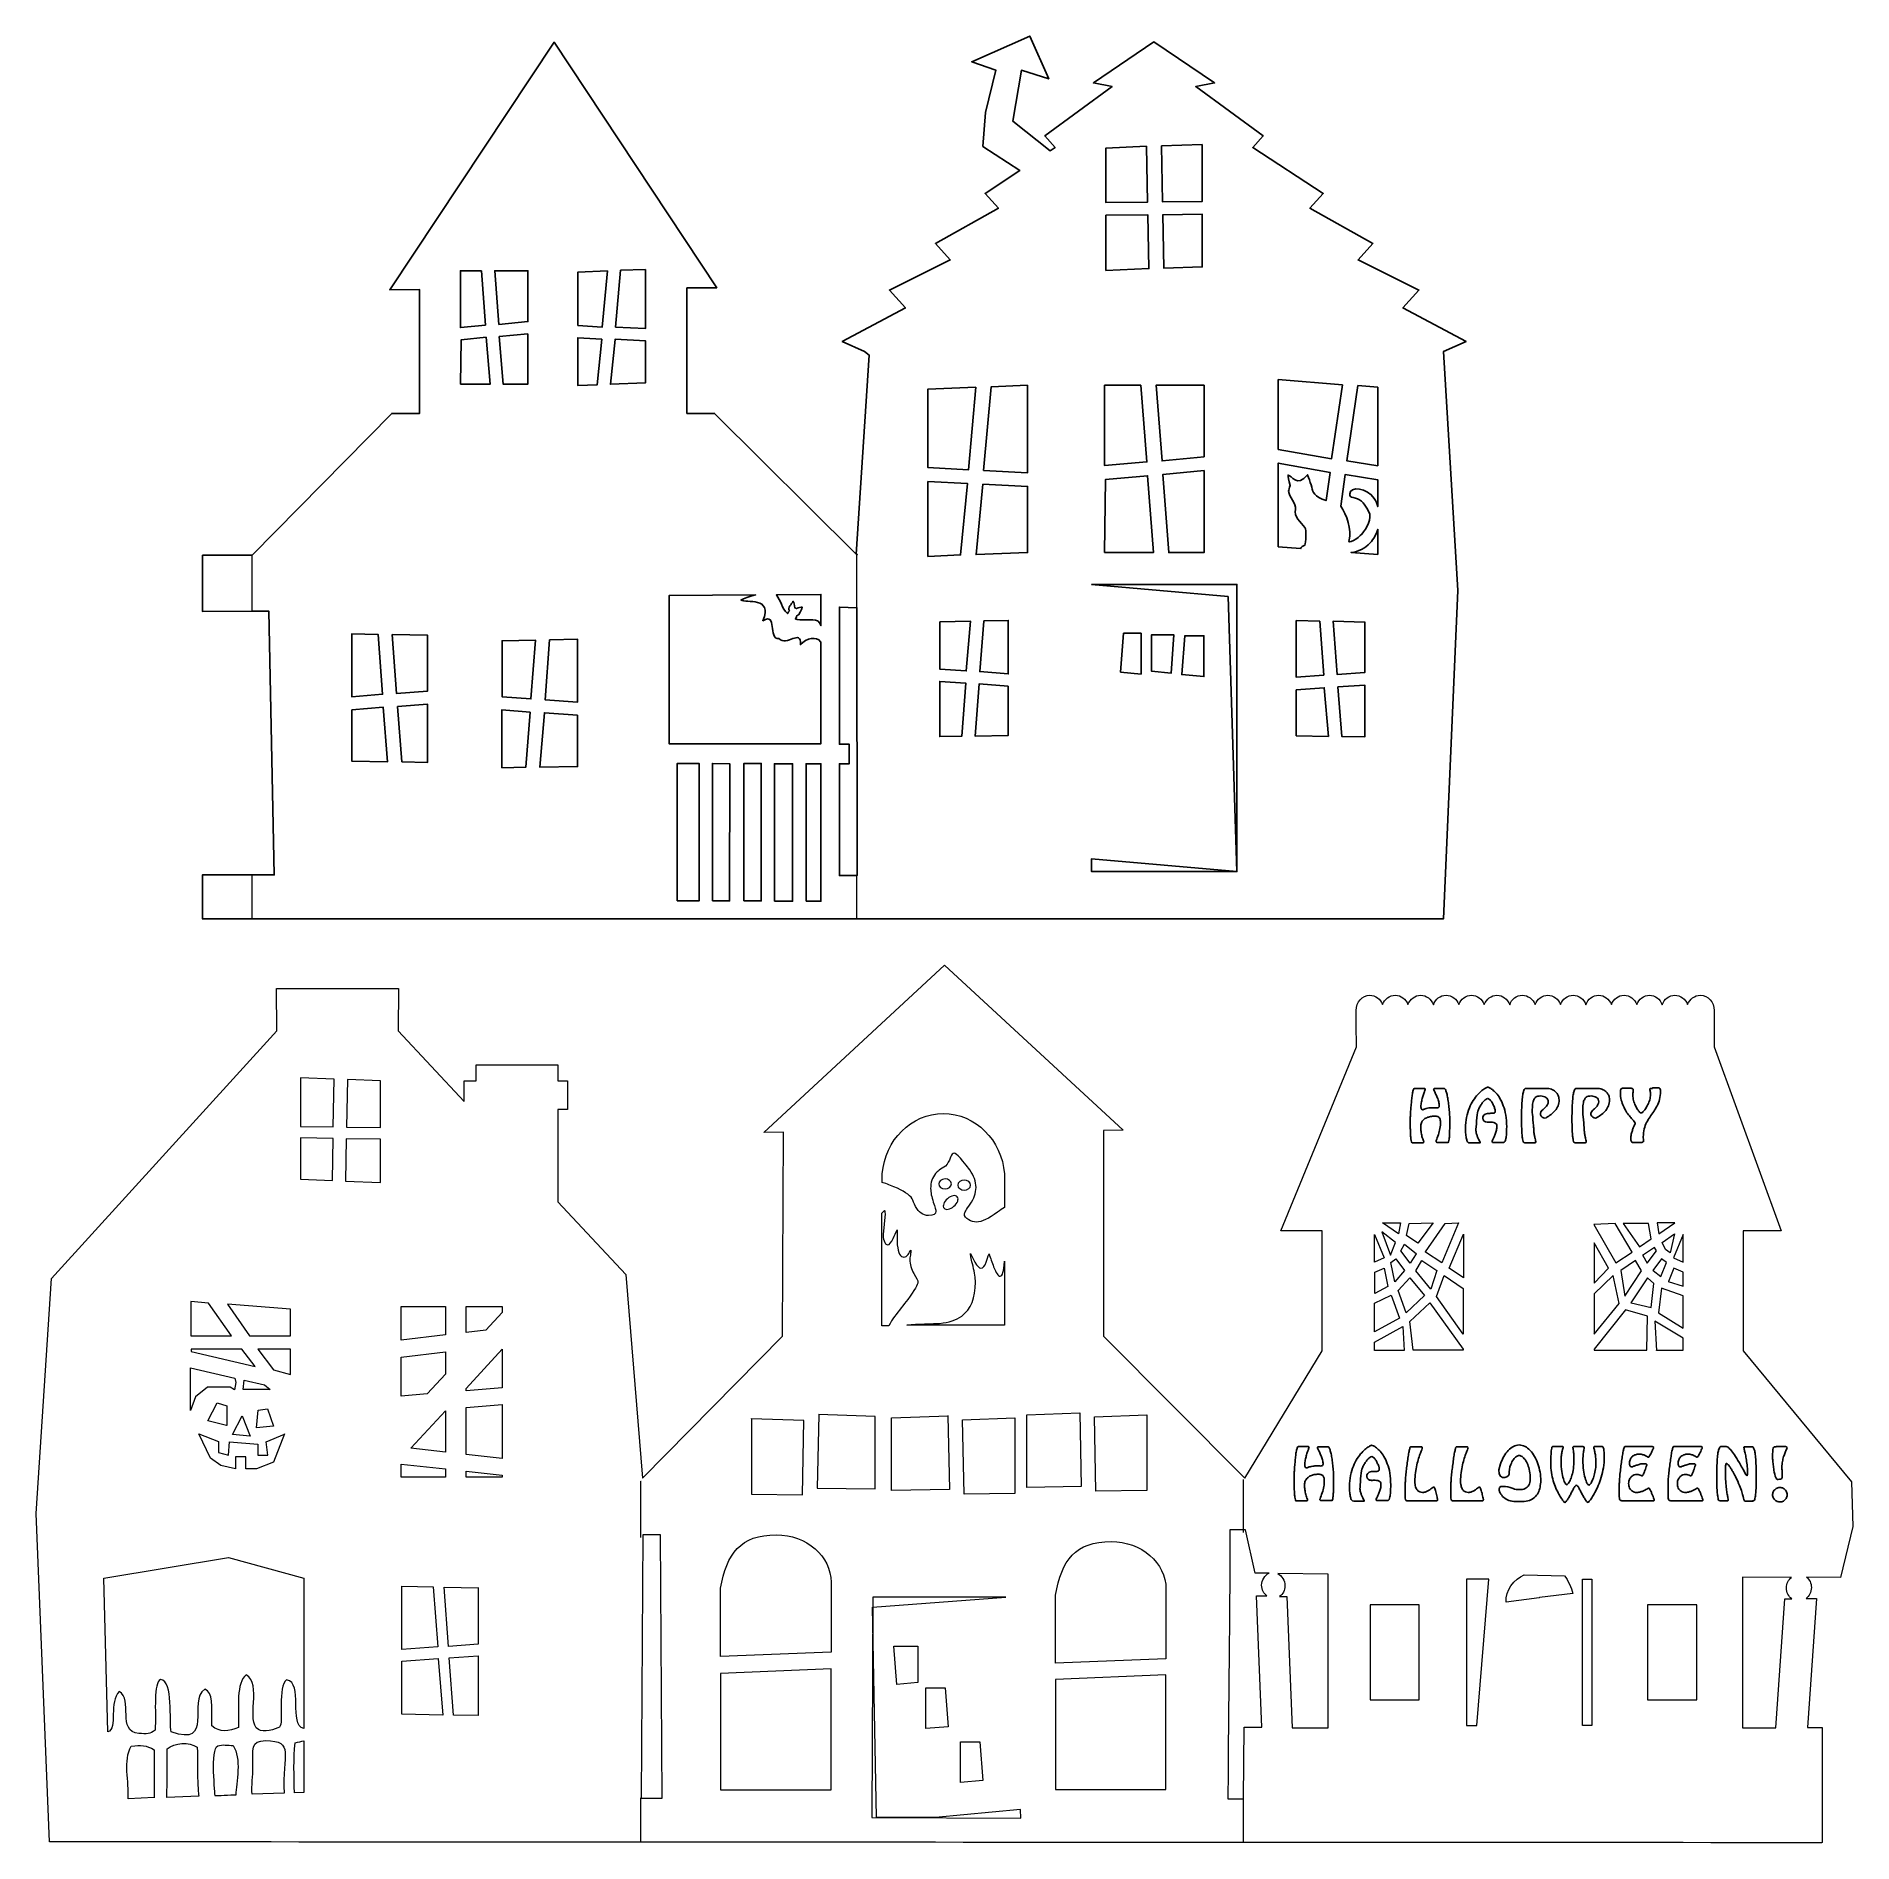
# Model space of a CAD drawing. Header units: centimetres. Extents: x -13.7 to 12.4, y -11.7 to 14.3.
import ezdxf

# ---------------------------------------------------------------- set-up
doc = ezdxf.new("R2010")
doc.units = ezdxf.units.CM
doc.header["$MEASUREMENT"] = 0
doc.layers.add('Layer 1', color=7, linetype='Continuous')

msp = doc.modelspace()

# ---------------------------------------------------------------- linework, layer by layer
at = {"layer": 'Layer 1', "color": 250}
for points, knots in [([(-11.33094, 1.58496), (-11.33094, 1.58496), (-11.33094, 2.21488), (-11.33094, 2.21488), (-11.33094, 2.21488), (-11.33094, 2.21488), (-10.29716, 2.21488), (-10.29716, 2.21488), (-10.29716, 2.21488), (-10.29716, 2.21488), (-10.37336, 6.00964), (-10.37336, 6.00964), (-10.37336, 6.00964), (-10.37336, 6.00964), (-10.62736, 6.00964), (-10.62736, 6.00964), (-10.62736, 6.00964), (-10.62736, 6.00964), (-11.3284, 6.00456), (-11.3284, 6.00456), (-11.3284, 6.00456), (-11.3284, 6.00456), (-11.3284, 6.81482), (-11.3284, 6.81482), (-11.3284, 6.81482), (-11.3284, 6.81482), (-10.61466, 6.81482), (-10.61466, 6.81482), (-10.61466, 6.81482), (-10.61466, 6.81482), (-8.60806, 8.85698), (-8.60806, 8.85698), (-8.60806, 8.85698), (-8.60806, 8.85698), (-8.20674, 8.85698), (-8.20674, 8.85698), (-8.20674, 8.85698), (-8.20674, 8.85698), (-8.20674, 10.63752), (-8.20674, 10.63752), (-8.20674, 10.63752), (-8.20674, 10.63752), (-8.636, 10.63498), (-8.636, 10.63498), (-8.636, 10.63498), (-8.636, 10.63498), (-6.27126, 14.19606), (-6.27126, 14.19606), (-6.27126, 14.19606), (-6.27126, 14.19606), (-3.93192, 10.66546), (-3.93192, 10.66546), (-3.93192, 10.66546), (-3.93192, 10.66546), (-4.36118, 10.66292), (-4.36118, 10.66292), (-4.36118, 10.66292), (-4.36118, 10.66292), (-4.36118, 8.85698), (-4.36118, 8.85698), (-4.36118, 8.85698), (-4.36118, 8.85698), (-3.9624, 8.85698), (-3.9624, 8.85698), (-3.9624, 8.85698), (-3.9624, 8.85698), (-1.92532, 6.8326), (-1.92532, 6.8326), (-1.92532, 6.8326), (-1.92532, 6.8326), (-1.7399, 9.69518), (-1.7399, 9.69518), (-1.7399, 9.69518), (-1.7399, 9.69518), (-1.8034, 9.74598), (-1.8034, 9.74598), (-1.8034, 9.74598), (-1.8034, 9.74598), (-2.12598, 9.8933), (-2.12598, 9.8933), (-2.12598, 9.8933), (-2.12598, 9.8933), (-1.21666, 10.37336), (-1.21666, 10.37336), (-1.21666, 10.37336), (-1.21666, 10.37336), (-1.4478, 10.6299), (-1.4478, 10.6299), (-1.4478, 10.6299), (-1.4478, 10.6299), (-0.5715, 11.06424), (-0.5715, 11.06424), (-0.5715, 11.06424), (-0.5715, 11.06424), (-0.78486, 11.30046), (-0.78486, 11.30046), (-0.78486, 11.30046), (-0.78486, 11.30046), (0.12192, 11.80846), (0.12192, 11.80846), (0.12192, 11.80846), (0.12192, 11.80846), (-0.07112, 12.02182), (-0.07112, 12.02182), (-0.07112, 12.02182), (-0.07112, 12.02182), (0.42926, 12.34948), (0.42926, 12.34948), (0.42926, 12.34948), (0.42926, 12.34948), (-0.1016, 12.69746), (-0.1016, 12.69746), (-0.1016, 12.69746), (-0.1016, 12.69746), (-0.0635, 13.18514), (-0.0635, 13.18514), (-0.0635, 13.18514), (-0.0635, 13.18514), (0.08382, 13.79474), (0.08382, 13.79474), (0.08382, 13.79474), (0.08382, 13.79474), (-0.26162, 13.91666), (-0.26162, 13.91666), (-0.26162, 13.91666), (-0.26162, 13.91666), (0.57404, 14.28242), (0.57404, 14.28242), (0.57404, 14.28242), (0.57404, 14.28242), (0.84582, 13.67282), (0.84582, 13.67282), (0.84582, 13.67282), (0.84582, 13.67282), (0.45212, 13.79474), (0.45212, 13.79474), (0.45212, 13.79474), (0.45212, 13.79474), (0.3302, 13.06322), (0.3302, 13.06322), (0.3302, 13.06322), (0.3302, 13.06322), (0.86614, 12.6365), (0.86614, 12.6365), (0.86614, 12.6365), (0.86614, 12.6365), (0.93726, 12.68222), (0.93726, 12.68222), (0.93726, 12.68222), (0.93726, 12.68222), (0.7874, 12.84986), (0.7874, 12.84986), (0.7874, 12.84986), (0.7874, 12.84986), (1.75768, 13.55852), (1.75768, 13.55852), (1.75768, 13.55852), (1.75768, 13.55852), (1.48844, 13.61186), (1.48844, 13.61186), (1.48844, 13.61186), (1.48844, 13.61186), (2.35966, 14.20114), (2.35966, 14.20114), (2.35966, 14.20114), (2.35966, 14.20114), (3.23088, 13.61186), (3.23088, 13.61186), (3.23088, 13.61186), (3.23088, 13.61186), (2.96164, 13.55852), (2.96164, 13.55852), (2.96164, 13.55852), (2.96164, 13.55852), (3.93192, 12.84986), (3.93192, 12.84986), (3.93192, 12.84986), (3.93192, 12.84986), (3.78206, 12.68222), (3.78206, 12.68222), (3.78206, 12.68222), (3.78206, 12.68222), (4.79552, 12.02182), (4.79552, 12.02182), (4.79552, 12.02182), (4.79552, 12.02182), (4.60248, 11.80846), (4.60248, 11.80846), (4.60248, 11.80846), (4.60248, 11.80846), (5.50926, 11.30046), (5.50926, 11.30046), (5.50926, 11.30046), (5.50926, 11.30046), (5.2959, 11.06424), (5.2959, 11.06424), (5.2959, 11.06424), (5.2959, 11.06424), (6.1722, 10.6299), (6.1722, 10.6299), (6.1722, 10.6299), (6.1722, 10.6299), (5.94106, 10.37336), (5.94106, 10.37336), (5.94106, 10.37336), (5.94106, 10.37336), (6.85038, 9.8933), (6.85038, 9.8933), (6.85038, 9.8933), (6.85038, 9.8933), (6.5278, 9.74598), (6.5278, 9.74598), (6.5278, 9.74598), (6.5278, 9.74598), (6.73354, 6.30936), (6.73354, 6.30936), (6.73354, 6.30936), (6.73354, 6.30936), (6.5278, 1.58496), (6.5278, 1.58496), (6.5278, 1.58496), (0.65786, 1.58496), (-5.46354, 1.58496), (-11.33348, 1.58496), (-11.33348, 1.58496), (-11.33348, 1.58496), (-11.33094, 1.58496), (-11.33094, 1.58496)], [0, 0, 0, 0, 0.01724138, 0.01724138, 0.01724138, 0.01724138, 0.03448276, 0.03448276, 0.03448276, 0.03448276, 0.05172414, 0.05172414, 0.05172414, 0.05172414, 0.06896552, 0.06896552, 0.06896552, 0.06896552, 0.0862069, 0.0862069, 0.0862069, 0.0862069, 0.10344828, 0.10344828, 0.10344828, 0.10344828, 0.12068966, 0.12068966, 0.12068966, 0.12068966, 0.13793103, 0.13793103, 0.13793103, 0.13793103, 0.15517241, 0.15517241, 0.15517241, 0.15517241, 0.17241379, 0.17241379, 0.17241379, 0.17241379, 0.18965517, 0.18965517, 0.18965517, 0.18965517, 0.20689655, 0.20689655, 0.20689655, 0.20689655, 0.22413793, 0.22413793, 0.22413793, 0.22413793, 0.24137931, 0.24137931, 0.24137931, 0.24137931, 0.25862069, 0.25862069, 0.25862069, 0.25862069, 0.27586207, 0.27586207, 0.27586207, 0.27586207, 0.29310345, 0.29310345, 0.29310345, 0.29310345, 0.31034483, 0.31034483, 0.31034483, 0.31034483, 0.32758621, 0.32758621, 0.32758621, 0.32758621, 0.34482759, 0.34482759, 0.34482759, 0.34482759, 0.36206897, 0.36206897, 0.36206897, 0.36206897, 0.37931034, 0.37931034, 0.37931034, 0.37931034, 0.39655172, 0.39655172, 0.39655172, 0.39655172, 0.4137931, 0.4137931, 0.4137931, 0.4137931, 0.43103448, 0.43103448, 0.43103448, 0.43103448, 0.44827586, 0.44827586, 0.44827586, 0.44827586, 0.46551724, 0.46551724, 0.46551724, 0.46551724, 0.48275862, 0.48275862, 0.48275862, 0.48275862, 0.5, 0.5, 0.5, 0.5, 0.51724138, 0.51724138, 0.51724138, 0.51724138, 0.53448276, 0.53448276, 0.53448276, 0.53448276, 0.55172414, 0.55172414, 0.55172414, 0.55172414, 0.56896552, 0.56896552, 0.56896552, 0.56896552, 0.5862069, 0.5862069, 0.5862069, 0.5862069, 0.60344828, 0.60344828, 0.60344828, 0.60344828, 0.62068966, 0.62068966, 0.62068966, 0.62068966, 0.63793103, 0.63793103, 0.63793103, 0.63793103, 0.65517241, 0.65517241, 0.65517241, 0.65517241, 0.67241379, 0.67241379, 0.67241379, 0.67241379, 0.68965517, 0.68965517, 0.68965517, 0.68965517, 0.70689655, 0.70689655, 0.70689655, 0.70689655, 0.72413793, 0.72413793, 0.72413793, 0.72413793, 0.74137931, 0.74137931, 0.74137931, 0.74137931, 0.75862069, 0.75862069, 0.75862069, 0.75862069, 0.77586207, 0.77586207, 0.77586207, 0.77586207, 0.79310345, 0.79310345, 0.79310345, 0.79310345, 0.81034483, 0.81034483, 0.81034483, 0.81034483, 0.82758621, 0.82758621, 0.82758621, 0.82758621, 0.84482759, 0.84482759, 0.84482759, 0.84482759, 0.86206897, 0.86206897, 0.86206897, 0.86206897, 0.87931034, 0.87931034, 0.87931034, 0.87931034, 0.89655172, 0.89655172, 0.89655172, 0.89655172, 0.9137931, 0.9137931, 0.9137931, 0.9137931, 0.93103448, 0.93103448, 0.93103448, 0.93103448, 0.94827586, 0.94827586, 0.94827586, 0.94827586, 0.96551724, 0.96551724, 0.96551724, 0.96551724, 1, 1, 1, 1]), ([(2.25298, 12.7), (2.25298, 12.7), (1.66878, 12.6746), (1.66878, 12.6746), (1.66878, 12.6746), (1.66878, 12.6746), (1.66878, 11.88974), (1.66878, 11.88974), (1.66878, 11.88974), (1.66878, 11.88974), (2.26822, 11.89736), (2.26822, 11.89736), (2.26822, 11.89736), (2.26822, 11.89736), (2.25298, 12.69746), (2.25298, 12.69746), (2.25298, 12.69746), (2.25298, 12.69746), (2.25298, 12.7), (2.25298, 12.7)], [0, 0, 0, 0, 0.16666667, 0.16666667, 0.16666667, 0.16666667, 0.33333333, 0.33333333, 0.33333333, 0.33333333, 0.5, 0.5, 0.5, 0.5, 0.66666667, 0.66666667, 0.66666667, 0.66666667, 1, 1, 1, 1]), ([(3.05562, 12.72794), (3.05562, 12.72794), (2.46888, 12.70508), (2.46888, 12.70508), (2.46888, 12.70508), (2.46888, 12.70508), (2.48412, 11.8999), (2.48412, 11.8999), (2.48412, 11.8999), (2.48412, 11.8999), (3.05562, 11.90752), (3.05562, 11.90752), (3.05562, 11.90752), (3.05562, 11.90752), (3.05562, 12.72794), (3.05562, 12.72794)], [0, 0, 0, 0, 0.2, 0.2, 0.2, 0.2, 0.4, 0.4, 0.4, 0.4, 0.6, 0.6, 0.6, 0.6, 1, 1, 1, 1]), ([(1.66878, 11.70686), (1.66878, 11.70686), (1.66878, 10.91438), (1.66878, 10.91438), (1.66878, 10.91438), (1.66878, 10.91438), (2.286, 10.93978), (2.286, 10.93978), (2.286, 10.93978), (2.286, 10.93978), (2.27076, 11.71448), (2.27076, 11.71448), (2.27076, 11.71448), (2.27076, 11.71448), (1.66878, 11.70686), (1.66878, 11.70686)], [0, 0, 0, 0, 0.2, 0.2, 0.2, 0.2, 0.4, 0.4, 0.4, 0.4, 0.6, 0.6, 0.6, 0.6, 1, 1, 1, 1]), ([(2.48666, 11.71702), (2.48666, 11.71702), (2.5019, 10.94486), (2.5019, 10.94486), (2.5019, 10.94486), (2.5019, 10.94486), (3.05562, 10.96518), (3.05562, 10.96518), (3.05562, 10.96518), (3.05562, 10.96518), (3.05562, 11.7221), (3.05562, 11.7221), (3.05562, 11.7221), (3.05562, 11.7221), (2.48666, 11.71448), (2.48666, 11.71448), (2.48666, 11.71448), (2.48666, 11.71448), (2.48666, 11.71702), (2.48666, 11.71702)], [0, 0, 0, 0, 0.16666667, 0.16666667, 0.16666667, 0.16666667, 0.33333333, 0.33333333, 0.33333333, 0.33333333, 0.5, 0.5, 0.5, 0.5, 0.66666667, 0.66666667, 0.66666667, 0.66666667, 1, 1, 1, 1]), ([(-7.31774, 10.9093), (-7.31774, 10.9093), (-7.62, 10.9093), (-7.62, 10.9093), (-7.62, 10.9093), (-7.62, 10.9093), (-7.62, 10.09142), (-7.62, 10.09142), (-7.62, 10.09142), (-7.62, 10.09142), (-7.25932, 10.12698), (-7.25932, 10.12698), (-7.25932, 10.12698), (-7.25932, 10.12698), (-7.31774, 10.9093), (-7.31774, 10.9093)], [0, 0, 0, 0, 0.2, 0.2, 0.2, 0.2, 0.4, 0.4, 0.4, 0.4, 0.6, 0.6, 0.6, 0.6, 1, 1, 1, 1]), ([(-6.64972, 10.9093), (-6.64972, 10.9093), (-7.1247, 10.9093), (-7.1247, 10.9093), (-7.1247, 10.9093), (-7.1247, 10.9093), (-7.06628, 10.13714), (-7.06628, 10.13714), (-7.06628, 10.13714), (-7.06628, 10.13714), (-6.64718, 10.17778), (-6.64718, 10.17778), (-6.64718, 10.17778), (-6.64718, 10.17778), (-6.64718, 10.9093), (-6.64718, 10.9093), (-6.64718, 10.9093), (-6.64718, 10.9093), (-6.64972, 10.9093), (-6.64972, 10.9093)], [0, 0, 0, 0, 0.16666667, 0.16666667, 0.16666667, 0.16666667, 0.33333333, 0.33333333, 0.33333333, 0.33333333, 0.5, 0.5, 0.5, 0.5, 0.66666667, 0.66666667, 0.66666667, 0.66666667, 1, 1, 1, 1]), ([(-5.50418, 10.9093), (-5.50418, 10.9093), (-5.92836, 10.88898), (-5.92836, 10.88898), (-5.92836, 10.88898), (-5.92836, 10.88898), (-5.92836, 10.1219), (-5.92836, 10.1219), (-5.92836, 10.1219), (-5.92836, 10.1219), (-5.57784, 10.09904), (-5.57784, 10.09904), (-5.57784, 10.09904), (-5.57784, 10.09904), (-5.50418, 10.90676), (-5.50418, 10.90676), (-5.50418, 10.90676), (-5.50418, 10.90676), (-5.50418, 10.9093), (-5.50418, 10.9093)], [0, 0, 0, 0, 0.16666667, 0.16666667, 0.16666667, 0.16666667, 0.33333333, 0.33333333, 0.33333333, 0.33333333, 0.5, 0.5, 0.5, 0.5, 0.66666667, 0.66666667, 0.66666667, 0.66666667, 1, 1, 1, 1]), ([(-4.95808, 10.92962), (-4.95808, 10.92962), (-5.31368, 10.91692), (-5.31368, 10.91692), (-5.31368, 10.91692), (-5.31368, 10.91692), (-5.38734, 10.09904), (-5.38734, 10.09904), (-5.38734, 10.09904), (-5.38734, 10.09904), (-4.95808, 10.07618), (-4.95808, 10.07618), (-4.95808, 10.07618), (-4.95808, 10.07618), (-4.95808, 10.92962), (-4.95808, 10.92962)], [0, 0, 0, 0, 0.2, 0.2, 0.2, 0.2, 0.4, 0.4, 0.4, 0.4, 0.6, 0.6, 0.6, 0.6, 1, 1, 1, 1]), ([(-7.62, 9.27608), (-7.62, 9.27608), (-7.19328, 9.27608), (-7.19328, 9.27608), (-7.19328, 9.27608), (-7.19328, 9.27608), (-7.24916, 9.95172), (-7.24916, 9.95172), (-7.24916, 9.95172), (-7.24916, 9.95172), (-7.6073, 9.91616), (-7.6073, 9.91616), (-7.6073, 9.91616), (-7.6073, 9.91616), (-7.61746, 9.27608), (-7.61746, 9.27608), (-7.61746, 9.27608), (-7.61746, 9.27608), (-7.62, 9.27608), (-7.62, 9.27608)], [0, 0, 0, 0, 0.16666667, 0.16666667, 0.16666667, 0.16666667, 0.33333333, 0.33333333, 0.33333333, 0.33333333, 0.5, 0.5, 0.5, 0.5, 0.66666667, 0.66666667, 0.66666667, 0.66666667, 1, 1, 1, 1]), ([(-7.0612, 9.96188), (-7.0612, 9.96188), (-7.00278, 9.27608), (-7.00278, 9.27608), (-7.00278, 9.27608), (-7.00278, 9.27608), (-6.64972, 9.27608), (-6.64972, 9.27608), (-6.64972, 9.27608), (-6.64972, 9.27608), (-6.64972, 9.99998), (-6.64972, 9.99998), (-6.64972, 9.99998), (-6.64972, 9.99998), (-7.0612, 9.96188), (-7.0612, 9.96188)], [0, 0, 0, 0, 0.2, 0.2, 0.2, 0.2, 0.4, 0.4, 0.4, 0.4, 0.6, 0.6, 0.6, 0.6, 1, 1, 1, 1]), ([(-5.92836, 9.94664), (-5.92836, 9.94664), (-5.92836, 9.25576), (-5.92836, 9.25576), (-5.92836, 9.25576), (-5.92836, 9.25576), (-5.6515, 9.26846), (-5.6515, 9.26846), (-5.6515, 9.26846), (-5.6515, 9.26846), (-5.58546, 9.92378), (-5.58546, 9.92378), (-5.58546, 9.92378), (-5.58546, 9.92378), (-5.92836, 9.9441), (-5.92836, 9.9441), (-5.92836, 9.9441), (-5.92836, 9.9441), (-5.92836, 9.94664), (-5.92836, 9.94664)], [0, 0, 0, 0, 0.16666667, 0.16666667, 0.16666667, 0.16666667, 0.33333333, 0.33333333, 0.33333333, 0.33333333, 0.5, 0.5, 0.5, 0.5, 0.66666667, 0.66666667, 0.66666667, 0.66666667, 1, 1, 1, 1]), ([(-5.39496, 9.92124), (-5.39496, 9.92124), (-5.461, 9.27608), (-5.461, 9.27608), (-5.461, 9.27608), (-5.461, 9.27608), (-4.95808, 9.2964), (-4.95808, 9.2964), (-4.95808, 9.2964), (-4.95808, 9.2964), (-4.95808, 9.90092), (-4.95808, 9.90092), (-4.95808, 9.90092), (-4.95808, 9.90092), (-5.39496, 9.92378), (-5.39496, 9.92378), (-5.39496, 9.92378), (-5.39496, 9.92378), (-5.39496, 9.92124), (-5.39496, 9.92124)], [0, 0, 0, 0, 0.16666667, 0.16666667, 0.16666667, 0.16666667, 0.33333333, 0.33333333, 0.33333333, 0.33333333, 0.5, 0.5, 0.5, 0.5, 0.66666667, 0.66666667, 0.66666667, 0.66666667, 1, 1, 1, 1]), ([(-0.2032, 9.23544), (-0.2032, 9.23544), (-0.89154, 9.2075), (-0.89154, 9.2075), (-0.89154, 9.2075), (-0.89154, 9.2075), (-0.89154, 8.0772), (-0.89154, 8.0772), (-0.89154, 8.0772), (-0.89154, 8.0772), (-0.30988, 8.04418), (-0.30988, 8.04418), (-0.30988, 8.04418), (-0.30988, 8.04418), (-0.2032, 9.2329), (-0.2032, 9.2329), (-0.2032, 9.2329), (-0.2032, 9.2329), (-0.2032, 9.23544), (-0.2032, 9.23544)], [0, 0, 0, 0, 0.16666667, 0.16666667, 0.16666667, 0.16666667, 0.33333333, 0.33333333, 0.33333333, 0.33333333, 0.5, 0.5, 0.5, 0.5, 0.66666667, 0.66666667, 0.66666667, 0.66666667, 1, 1, 1, 1]), ([(0.54102, 9.26084), (0.54102, 9.26084), (0.01778, 9.24052), (0.01778, 9.24052), (0.01778, 9.24052), (0.01778, 9.24052), (-0.09144, 8.03656), (-0.09144, 8.03656), (-0.09144, 8.03656), (-0.09144, 8.03656), (0.54102, 8.00354), (0.54102, 8.00354), (0.54102, 8.00354), (0.54102, 8.00354), (0.54102, 9.26084), (0.54102, 9.26084)], [0, 0, 0, 0, 0.2, 0.2, 0.2, 0.2, 0.4, 0.4, 0.4, 0.4, 0.6, 0.6, 0.6, 0.6, 1, 1, 1, 1]), ([(2.1717, 9.26084), (2.1717, 9.26084), (1.64846, 9.26084), (1.64846, 9.26084), (1.64846, 9.26084), (1.64846, 9.26084), (1.64846, 8.10514), (1.64846, 8.10514), (1.64846, 8.10514), (1.64846, 8.10514), (2.25806, 8.15848), (2.25806, 8.15848), (2.25806, 8.15848), (2.25806, 8.15848), (2.1717, 9.26084), (2.1717, 9.26084)], [0, 0, 0, 0, 0.2, 0.2, 0.2, 0.2, 0.4, 0.4, 0.4, 0.4, 0.6, 0.6, 0.6, 0.6, 1, 1, 1, 1]), ([(3.08102, 9.26084), (3.08102, 9.26084), (2.39014, 9.26084), (2.39014, 9.26084), (2.39014, 9.26084), (2.39014, 9.26084), (2.4765, 8.17372), (2.4765, 8.17372), (2.4765, 8.17372), (2.4765, 8.17372), (3.08102, 8.23214), (3.08102, 8.23214), (3.08102, 8.23214), (3.08102, 8.23214), (3.08102, 9.26084), (3.08102, 9.26084)], [0, 0, 0, 0, 0.2, 0.2, 0.2, 0.2, 0.4, 0.4, 0.4, 0.4, 0.6, 0.6, 0.6, 0.6, 1, 1, 1, 1]), ([(5.07238, 9.26846), (5.07238, 9.26846), (4.14782, 9.34212), (4.14782, 9.34212), (4.14782, 9.34212), (4.14782, 9.34212), (4.14782, 8.33882), (4.14782, 8.33882), (4.14782, 8.33882), (4.14782, 8.33882), (4.9149, 8.2042), (4.9149, 8.2042), (4.9149, 8.2042), (4.9149, 8.2042), (5.07238, 9.26846), (5.07238, 9.26846)], [0, 0, 0, 0, 0.2, 0.2, 0.2, 0.2, 0.4, 0.4, 0.4, 0.4, 0.6, 0.6, 0.6, 0.6, 1, 1, 1, 1]), ([(5.58038, 9.2329), (5.58038, 9.2329), (5.29336, 9.25576), (5.29336, 9.25576), (5.29336, 9.25576), (5.29336, 9.25576), (5.13334, 8.17626), (5.13334, 8.17626), (5.13334, 8.17626), (5.13334, 8.17626), (5.58038, 8.1026), (5.58038, 8.1026), (5.58038, 8.1026), (5.58038, 8.1026), (5.58038, 9.2329), (5.58038, 9.2329)], [0, 0, 0, 0, 0.2, 0.2, 0.2, 0.2, 0.4, 0.4, 0.4, 0.4, 0.6, 0.6, 0.6, 0.6, 1, 1, 1, 1]), ([(4.46786, 6.9088), (4.4704, 6.9215), (4.48056, 6.93166), (4.49326, 6.94182), (4.49326, 6.94182), (4.50342, 6.94944), (4.51612, 6.95706), (4.52882, 6.96214), (4.52882, 6.96214), (4.5466, 6.99516), (4.55676, 7.18058), (4.53136, 7.21614), (4.53136, 7.21614), (4.47294, 7.2898), (4.3688, 7.37616), (4.3942, 7.47522), (4.3942, 7.47522), (4.41706, 7.56666), (4.29768, 7.65556), (4.29768, 7.73684), (4.29768, 7.73684), (4.29768, 7.75716), (4.3053, 7.7851), (4.318, 7.82066), (4.318, 7.82066), (4.29768, 7.89686), (4.29006, 7.94766), (4.29006, 7.96798), (4.29006, 7.96798), (4.34086, 7.96798), (4.41452, 7.78256), (4.56946, 7.97306), (4.56946, 7.97306), (4.57962, 7.9502), (4.63804, 7.77748), (4.64058, 7.75208), (4.64058, 7.75208), (4.64058, 7.75208), (4.66598, 7.65302), (4.83616, 7.60222), (4.83616, 7.60222), (4.83616, 7.60222), (4.89458, 8.00862), (4.89458, 8.00862), (4.89458, 8.00862), (4.89458, 8.00862), (4.14782, 8.1407), (4.14782, 8.1407), (4.14782, 8.1407), (4.14782, 8.1407), (4.14782, 6.93674), (4.14782, 6.93674), (4.14782, 6.93674), (4.14782, 6.93674), (4.46786, 6.91134), (4.46786, 6.91134), (4.46786, 6.91134), (4.46786, 6.91134), (4.46786, 6.9088), (4.46786, 6.9088)], [0, 0, 0, 0, 0.0625, 0.0625, 0.0625, 0.0625, 0.125, 0.125, 0.125, 0.125, 0.1875, 0.1875, 0.1875, 0.1875, 0.25, 0.25, 0.25, 0.25, 0.3125, 0.3125, 0.3125, 0.3125, 0.375, 0.375, 0.375, 0.375, 0.4375, 0.4375, 0.4375, 0.4375, 0.5, 0.5, 0.5, 0.5, 0.5625, 0.5625, 0.5625, 0.5625, 0.625, 0.625, 0.625, 0.625, 0.6875, 0.6875, 0.6875, 0.6875, 0.75, 0.75, 0.75, 0.75, 0.8125, 0.8125, 0.8125, 0.8125, 0.875, 0.875, 0.875, 0.875, 1, 1, 1, 1]), ([(-0.89154, 7.87908), (-0.89154, 7.87908), (-0.89154, 6.79958), (-0.89154, 6.79958), (-0.89154, 6.79958), (-0.89154, 6.79958), (-0.42164, 6.8199), (-0.42164, 6.8199), (-0.42164, 6.8199), (-0.42164, 6.8199), (-0.32512, 7.8486), (-0.32512, 7.8486), (-0.32512, 7.8486), (-0.32512, 7.8486), (-0.89154, 7.87908), (-0.89154, 7.87908)], [0, 0, 0, 0, 0.2, 0.2, 0.2, 0.2, 0.4, 0.4, 0.4, 0.4, 0.6, 0.6, 0.6, 0.6, 1, 1, 1, 1]), ([(1.64846, 6.85292), (1.64846, 6.85292), (2.35204, 6.85292), (2.35204, 6.85292), (2.35204, 6.85292), (2.35204, 6.85292), (2.26822, 7.96036), (2.26822, 7.96036), (2.26822, 7.96036), (2.26822, 7.96036), (1.6637, 7.90702), (1.6637, 7.90702), (1.6637, 7.90702), (1.6637, 7.90702), (1.64846, 6.85292), (1.64846, 6.85292)], [0, 0, 0, 0, 0.2, 0.2, 0.2, 0.2, 0.4, 0.4, 0.4, 0.4, 0.6, 0.6, 0.6, 0.6, 1, 1, 1, 1]), ([(2.4892, 7.9756), (2.4892, 7.9756), (2.57302, 6.85292), (2.57302, 6.85292), (2.57302, 6.85292), (2.57302, 6.85292), (3.08102, 6.85292), (3.08102, 6.85292), (3.08102, 6.85292), (3.08102, 6.85292), (3.08102, 8.03402), (3.08102, 8.03402), (3.08102, 8.03402), (3.08102, 8.03402), (2.4892, 7.97814), (2.4892, 7.97814), (2.4892, 7.97814), (2.4892, 7.97814), (2.4892, 7.9756), (2.4892, 7.9756)], [0, 0, 0, 0, 0.16666667, 0.16666667, 0.16666667, 0.16666667, 0.33333333, 0.33333333, 0.33333333, 0.33333333, 0.5, 0.5, 0.5, 0.5, 0.66666667, 0.66666667, 0.66666667, 0.66666667, 1, 1, 1, 1]), ([(5.04698, 7.52094), (5.13334, 7.41172), (5.207, 7.17042), (5.1689, 7.03834), (5.1689, 7.03834), (5.13334, 6.95452), (5.30606, 7.06628), (5.34924, 7.11962), (5.34924, 7.11962), (5.41782, 7.20598), (5.50418, 7.34822), (5.45084, 7.4422), (5.45084, 7.4422), (5.36956, 7.5946), (5.3213, 7.63016), (5.22478, 7.6454), (5.22478, 7.6454), (5.19176, 7.65048), (5.17652, 7.66318), (5.17652, 7.69874), (5.17652, 7.69874), (5.17652, 7.81304), (5.43052, 7.79018), (5.52958, 7.63016), (5.52958, 7.63016), (5.55244, 7.5946), (5.57022, 7.5565), (5.58038, 7.51586), (5.58038, 7.51586), (5.58038, 7.51586), (5.58038, 7.90194), (5.58038, 7.90194), (5.58038, 7.90194), (5.58038, 7.90194), (5.11302, 7.97814), (5.11302, 7.97814), (5.11302, 7.97814), (5.11302, 7.97814), (5.04698, 7.52094), (5.04698, 7.52094)], [0, 0, 0, 0, 0.09090909, 0.09090909, 0.09090909, 0.09090909, 0.18181818, 0.18181818, 0.18181818, 0.18181818, 0.27272727, 0.27272727, 0.27272727, 0.27272727, 0.36363636, 0.36363636, 0.36363636, 0.36363636, 0.45454545, 0.45454545, 0.45454545, 0.45454545, 0.54545455, 0.54545455, 0.54545455, 0.54545455, 0.63636364, 0.63636364, 0.63636364, 0.63636364, 0.72727273, 0.72727273, 0.72727273, 0.72727273, 0.81818182, 0.81818182, 0.81818182, 0.81818182, 1, 1, 1, 1]), ([(-0.10414, 7.83844), (-0.10414, 7.83844), (-0.20066, 6.82498), (-0.20066, 6.82498), (-0.20066, 6.82498), (-0.20066, 6.82498), (0.54102, 6.85292), (0.54102, 6.85292), (0.54102, 6.85292), (0.54102, 6.85292), (0.54102, 7.80542), (0.54102, 7.80542), (0.54102, 7.80542), (0.54102, 7.80542), (-0.10414, 7.83844), (-0.10414, 7.83844)], [0, 0, 0, 0, 0.2, 0.2, 0.2, 0.2, 0.4, 0.4, 0.4, 0.4, 0.6, 0.6, 0.6, 0.6, 1, 1, 1, 1]), ([(5.58038, 7.1882), (5.55752, 7.11454), (5.52196, 7.0485), (5.46862, 6.99262), (5.46862, 6.99262), (5.39242, 6.91134), (5.30352, 6.86562), (5.19684, 6.85546), (5.19684, 6.85546), (5.19684, 6.85546), (5.58038, 6.82752), (5.58038, 6.82752), (5.58038, 6.82752), (5.58038, 6.82752), (5.58038, 7.19074), (5.58038, 7.19074), (5.58038, 7.19074), (5.58038, 7.19074), (5.58038, 7.1882), (5.58038, 7.1882)], [0, 0, 0, 0, 0.16666667, 0.16666667, 0.16666667, 0.16666667, 0.33333333, 0.33333333, 0.33333333, 0.33333333, 0.5, 0.5, 0.5, 0.5, 0.66666667, 0.66666667, 0.66666667, 0.66666667, 1, 1, 1, 1]), ([(-1.91262, 6.82498), (-1.91262, 6.82498), (-1.90754, 6.82498), (-1.90754, 6.82498), (-1.90754, 6.82498), (-1.90754, 6.82498), (-1.91262, 6.82498), (-1.91262, 6.82498)], [0, 0, 0, 0, 0.33333333, 0.33333333, 0.33333333, 0.33333333, 1, 1, 1, 1]), ([(1.46304, 6.39572), (1.46304, 6.39572), (3.55346, 6.39572), (3.55346, 6.39572), (3.55346, 6.39572), (3.55346, 6.39572), (3.55346, 2.26314), (3.55346, 2.26314), (3.55346, 2.26314), (3.55346, 2.26314), (1.46304, 2.26314), (1.46304, 2.26314), (1.46304, 2.26314), (1.46304, 2.26314), (1.46304, 2.44856), (1.46304, 2.44856), (1.46304, 2.44856), (1.46304, 2.44856), (3.55346, 2.26314), (3.55346, 2.26314), (3.55346, 2.26314), (3.55346, 2.26314), (3.42646, 6.22046), (3.42646, 6.22046), (3.42646, 6.22046), (3.42646, 6.22046), (1.46304, 6.39318), (1.46304, 6.39318), (1.46304, 6.39318), (1.46304, 6.39318), (1.46304, 6.39572), (1.46304, 6.39572)], [0, 0, 0, 0, 0.11111111, 0.11111111, 0.11111111, 0.11111111, 0.22222222, 0.22222222, 0.22222222, 0.22222222, 0.33333333, 0.33333333, 0.33333333, 0.33333333, 0.44444444, 0.44444444, 0.44444444, 0.44444444, 0.55555556, 0.55555556, 0.55555556, 0.55555556, 0.66666667, 0.66666667, 0.66666667, 0.66666667, 0.77777778, 0.77777778, 0.77777778, 0.77777778, 1, 1, 1, 1]), ([(-2.43332, 5.56768), (-2.43332, 5.56768), (-2.43332, 4.1021), (-2.43332, 4.1021), (-2.43332, 4.1021), (-2.43332, 4.1021), (-4.61772, 4.1021), (-4.61772, 4.1021), (-4.61772, 4.1021), (-4.61772, 4.1021), (-4.61772, 6.2357), (-4.61772, 6.2357), (-4.61772, 6.2357), (-4.61772, 6.2357), (-3.37058, 6.24586), (-3.37058, 6.24586), (-3.37058, 6.24586), (-3.46964, 6.223), (-3.54076, 6.1976), (-3.58394, 6.16966), (-3.58394, 6.16966), (-3.51028, 6.12394), (-3.12166, 6.22554), (-3.26644, 5.87248), (-3.26644, 5.87248), (-3.05562, 6.0071), (-3.19532, 5.60578), (-3.03784, 5.61594), (-3.03784, 5.61594), (-2.92354, 5.49402), (-2.71526, 5.7658), (-2.72796, 5.52958), (-2.72796, 5.52958), (-2.63906, 5.6261), (-2.49428, 5.65404), (-2.43586, 5.57022), (-2.43586, 5.57022), (-2.43586, 5.57022), (-2.43332, 5.56768), (-2.43332, 5.56768)], [0, 0, 0, 0, 0.09090909, 0.09090909, 0.09090909, 0.09090909, 0.18181818, 0.18181818, 0.18181818, 0.18181818, 0.27272727, 0.27272727, 0.27272727, 0.27272727, 0.36363636, 0.36363636, 0.36363636, 0.36363636, 0.45454545, 0.45454545, 0.45454545, 0.45454545, 0.54545455, 0.54545455, 0.54545455, 0.54545455, 0.63636364, 0.63636364, 0.63636364, 0.63636364, 0.72727273, 0.72727273, 0.72727273, 0.72727273, 0.81818182, 0.81818182, 0.81818182, 0.81818182, 1, 1, 1, 1]), ([(-2.43332, 6.24586), (-2.43332, 6.24586), (-2.43332, 5.8039), (-2.43332, 5.8039), (-2.43332, 5.8039), (-2.44856, 5.83692), (-2.46634, 5.85978), (-2.47904, 5.86994), (-2.47904, 5.86994), (-2.54508, 5.91312), (-2.73812, 5.85978), (-2.80162, 5.90296), (-2.80162, 5.90296), (-2.78638, 5.91566), (-2.7813, 5.92836), (-2.77876, 5.94614), (-2.77876, 5.94614), (-2.74066, 5.95376), (-2.71018, 6.02996), (-2.70002, 6.06806), (-2.70002, 6.06806), (-2.72288, 6.0706), (-2.75336, 6.06552), (-2.78384, 6.04774), (-2.78384, 6.04774), (-2.78384, 6.04774), (-2.80924, 6.06044), (-2.80924, 6.06044), (-2.80924, 6.06044), (-2.80924, 6.10108), (-2.8194, 6.13156), (-2.83464, 6.15442), (-2.83464, 6.15442), (-2.85242, 6.10616), (-2.91592, 6.06552), (-2.88544, 6.01472), (-2.88544, 6.01472), (-2.89052, 6.00964), (-2.90068, 5.99694), (-2.91338, 5.97662), (-2.91338, 5.97662), (-3.00228, 6.05536), (-3.00228, 6.16458), (-3.0734, 6.24586), (-3.0734, 6.24586), (-3.0734, 6.24586), (-2.43332, 6.25094), (-2.43332, 6.25094), (-2.43332, 6.25094), (-2.43332, 6.25094), (-2.43332, 6.24586), (-2.43332, 6.24586)], [0, 0, 0, 0, 0.07142857, 0.07142857, 0.07142857, 0.07142857, 0.14285714, 0.14285714, 0.14285714, 0.14285714, 0.21428571, 0.21428571, 0.21428571, 0.21428571, 0.28571429, 0.28571429, 0.28571429, 0.28571429, 0.35714286, 0.35714286, 0.35714286, 0.35714286, 0.42857143, 0.42857143, 0.42857143, 0.42857143, 0.5, 0.5, 0.5, 0.5, 0.57142857, 0.57142857, 0.57142857, 0.57142857, 0.64285714, 0.64285714, 0.64285714, 0.64285714, 0.71428571, 0.71428571, 0.71428571, 0.71428571, 0.78571429, 0.78571429, 0.78571429, 0.78571429, 0.85714286, 0.85714286, 0.85714286, 0.85714286, 1, 1, 1, 1]), ([(-2.16662, 2.2098), (-2.16662, 2.2098), (-1.91008, 2.2098), (-1.91008, 2.2098), (-1.91008, 2.2098), (-1.91008, 2.2098), (-1.91516, 6.06044), (-1.91516, 6.06044), (-1.91516, 6.06044), (-1.91516, 6.06044), (-2.16662, 6.0706), (-2.16662, 6.0706), (-2.16662, 6.0706), (-2.16662, 6.0706), (-2.16662, 4.09702), (-2.16662, 4.09702), (-2.16662, 4.09702), (-2.16662, 4.09702), (-2.02438, 4.09702), (-2.02438, 4.09702), (-2.02438, 4.09702), (-2.02438, 4.09702), (-2.02438, 3.81508), (-2.02438, 3.81508), (-2.02438, 3.81508), (-2.02438, 3.81508), (-2.16662, 3.81508), (-2.16662, 3.81508), (-2.16662, 3.81508), (-2.16662, 3.81508), (-2.16662, 2.20726), (-2.16662, 2.20726), (-2.16662, 2.20726), (-2.16662, 2.20726), (-2.16662, 2.2098), (-2.16662, 2.2098)], [0, 0, 0, 0, 0.1, 0.1, 0.1, 0.1, 0.2, 0.2, 0.2, 0.2, 0.3, 0.3, 0.3, 0.3, 0.4, 0.4, 0.4, 0.4, 0.5, 0.5, 0.5, 0.5, 0.6, 0.6, 0.6, 0.6, 0.7, 0.7, 0.7, 0.7, 0.8, 0.8, 0.8, 0.8, 1, 1, 1, 1]), ([(-0.72136, 5.85978), (-0.72136, 5.85978), (-0.28194, 5.8674), (-0.28194, 5.8674), (-0.28194, 5.8674), (-0.28194, 5.8674), (-0.34036, 5.15112), (-0.34036, 5.15112), (-0.34036, 5.15112), (-0.34036, 5.15112), (-0.72136, 5.17652), (-0.72136, 5.17652), (-0.72136, 5.17652), (-0.72136, 5.17652), (-0.72136, 5.85724), (-0.72136, 5.85724), (-0.72136, 5.85724), (-0.72136, 5.85724), (-0.72136, 5.85978), (-0.72136, 5.85978)], [0, 0, 0, 0, 0.16666667, 0.16666667, 0.16666667, 0.16666667, 0.33333333, 0.33333333, 0.33333333, 0.33333333, 0.5, 0.5, 0.5, 0.5, 0.66666667, 0.66666667, 0.66666667, 0.66666667, 1, 1, 1, 1]), ([(-0.0889, 5.86994), (-0.0889, 5.86994), (0.26416, 5.87756), (0.26416, 5.87756), (0.26416, 5.87756), (0.26416, 5.87756), (0.26416, 5.10794), (0.26416, 5.10794), (0.26416, 5.10794), (0.26416, 5.10794), (-0.14732, 5.14096), (-0.14732, 5.14096), (-0.14732, 5.14096), (-0.14732, 5.14096), (-0.0889, 5.8674), (-0.0889, 5.8674), (-0.0889, 5.8674), (-0.0889, 5.8674), (-0.0889, 5.86994), (-0.0889, 5.86994)], [0, 0, 0, 0, 0.16666667, 0.16666667, 0.16666667, 0.16666667, 0.33333333, 0.33333333, 0.33333333, 0.33333333, 0.5, 0.5, 0.5, 0.5, 0.66666667, 0.66666667, 0.66666667, 0.66666667, 1, 1, 1, 1]), ([(4.74472, 5.8674), (4.74472, 5.8674), (4.4069, 5.87502), (4.4069, 5.87502), (4.4069, 5.87502), (4.4069, 5.87502), (4.4069, 5.05968), (4.4069, 5.05968), (4.4069, 5.05968), (4.4069, 5.05968), (4.80314, 5.09016), (4.80314, 5.09016), (4.80314, 5.09016), (4.80314, 5.09016), (4.74472, 5.8674), (4.74472, 5.8674)], [0, 0, 0, 0, 0.2, 0.2, 0.2, 0.2, 0.4, 0.4, 0.4, 0.4, 0.6, 0.6, 0.6, 0.6, 1, 1, 1, 1]), ([(5.39242, 5.8547), (5.39242, 5.8547), (4.93776, 5.86486), (4.93776, 5.86486), (4.93776, 5.86486), (4.93776, 5.86486), (4.99618, 5.09778), (4.99618, 5.09778), (4.99618, 5.09778), (4.99618, 5.09778), (5.39242, 5.12826), (5.39242, 5.12826), (5.39242, 5.12826), (5.39242, 5.12826), (5.39242, 5.85724), (5.39242, 5.85724), (5.39242, 5.85724), (5.39242, 5.85724), (5.39242, 5.8547), (5.39242, 5.8547)], [0, 0, 0, 0, 0.16666667, 0.16666667, 0.16666667, 0.16666667, 0.33333333, 0.33333333, 0.33333333, 0.33333333, 0.5, 0.5, 0.5, 0.5, 0.66666667, 0.66666667, 0.66666667, 0.66666667, 1, 1, 1, 1]), ([(-8.80618, 5.6769), (-8.80618, 5.6769), (-9.1821, 5.68452), (-9.1821, 5.68452), (-9.1821, 5.68452), (-9.1821, 5.68452), (-9.1821, 4.78028), (-9.1821, 4.78028), (-9.1821, 4.78028), (-9.1821, 4.78028), (-8.74014, 4.81584), (-8.74014, 4.81584), (-8.74014, 4.81584), (-8.74014, 4.81584), (-8.80364, 5.6769), (-8.80364, 5.6769), (-8.80364, 5.6769), (-8.80364, 5.6769), (-8.80618, 5.6769), (-8.80618, 5.6769)], [0, 0, 0, 0, 0.16666667, 0.16666667, 0.16666667, 0.16666667, 0.33333333, 0.33333333, 0.33333333, 0.33333333, 0.5, 0.5, 0.5, 0.5, 0.66666667, 0.66666667, 0.66666667, 0.66666667, 1, 1, 1, 1]), ([(-8.09498, 5.6642), (-8.09498, 5.6642), (-8.60044, 5.67436), (-8.60044, 5.67436), (-8.60044, 5.67436), (-8.60044, 5.67436), (-8.53694, 4.826), (-8.53694, 4.826), (-8.53694, 4.826), (-8.53694, 4.826), (-8.09498, 4.85902), (-8.09498, 4.85902), (-8.09498, 4.85902), (-8.09498, 4.85902), (-8.09498, 5.66674), (-8.09498, 5.66674), (-8.09498, 5.66674), (-8.09498, 5.66674), (-8.09498, 5.6642), (-8.09498, 5.6642)], [0, 0, 0, 0, 0.16666667, 0.16666667, 0.16666667, 0.16666667, 0.33333333, 0.33333333, 0.33333333, 0.33333333, 0.5, 0.5, 0.5, 0.5, 0.66666667, 0.66666667, 0.66666667, 0.66666667, 1, 1, 1, 1]), ([(-7.02056, 5.58546), (-7.02056, 5.58546), (-6.5405, 5.59562), (-6.5405, 5.59562), (-6.5405, 5.59562), (-6.5405, 5.59562), (-6.604, 4.74726), (-6.604, 4.74726), (-6.604, 4.74726), (-6.604, 4.74726), (-7.02056, 4.78028), (-7.02056, 4.78028), (-7.02056, 4.78028), (-7.02056, 4.78028), (-7.02056, 5.588), (-7.02056, 5.588), (-7.02056, 5.588), (-7.02056, 5.588), (-7.02056, 5.58546), (-7.02056, 5.58546)], [0, 0, 0, 0, 0.16666667, 0.16666667, 0.16666667, 0.16666667, 0.33333333, 0.33333333, 0.33333333, 0.33333333, 0.5, 0.5, 0.5, 0.5, 0.66666667, 0.66666667, 0.66666667, 0.66666667, 1, 1, 1, 1]), ([(-6.33476, 5.59816), (-6.33476, 5.59816), (-5.93344, 5.60578), (-5.93344, 5.60578), (-5.93344, 5.60578), (-5.93344, 5.60578), (-5.93344, 4.70154), (-5.93344, 4.70154), (-5.93344, 4.70154), (-5.93344, 4.70154), (-6.4008, 4.7371), (-6.4008, 4.7371), (-6.4008, 4.7371), (-6.4008, 4.7371), (-6.3373, 5.59816), (-6.3373, 5.59816), (-6.3373, 5.59816), (-6.3373, 5.59816), (-6.33476, 5.59816), (-6.33476, 5.59816)], [0, 0, 0, 0, 0.16666667, 0.16666667, 0.16666667, 0.16666667, 0.33333333, 0.33333333, 0.33333333, 0.33333333, 0.5, 0.5, 0.5, 0.5, 0.66666667, 0.66666667, 0.66666667, 0.66666667, 1, 1, 1, 1]), ([(1.92024, 5.69214), (1.92024, 5.69214), (2.17424, 5.69214), (2.17424, 5.69214), (2.17424, 5.69214), (2.17424, 5.69214), (2.17424, 5.1054), (2.17424, 5.1054), (2.17424, 5.1054), (2.17424, 5.1054), (1.8796, 5.13334), (1.8796, 5.13334), (1.8796, 5.13334), (1.8796, 5.13334), (1.92278, 5.69214), (1.92278, 5.69214), (1.92278, 5.69214), (1.92278, 5.69214), (1.92024, 5.69214), (1.92024, 5.69214)], [0, 0, 0, 0, 0.16666667, 0.16666667, 0.16666667, 0.16666667, 0.33333333, 0.33333333, 0.33333333, 0.33333333, 0.5, 0.5, 0.5, 0.5, 0.66666667, 0.66666667, 0.66666667, 0.66666667, 1, 1, 1, 1]), ([(2.32664, 5.66928), (2.32664, 5.66928), (2.64668, 5.66928), (2.64668, 5.66928), (2.64668, 5.66928), (2.64668, 5.66928), (2.60604, 5.1181), (2.60604, 5.1181), (2.60604, 5.1181), (2.60604, 5.1181), (2.32664, 5.14604), (2.32664, 5.14604), (2.32664, 5.14604), (2.32664, 5.14604), (2.32664, 5.67182), (2.32664, 5.67182), (2.32664, 5.67182), (2.32664, 5.67182), (2.32664, 5.66928), (2.32664, 5.66928)], [0, 0, 0, 0, 0.16666667, 0.16666667, 0.16666667, 0.16666667, 0.33333333, 0.33333333, 0.33333333, 0.33333333, 0.5, 0.5, 0.5, 0.5, 0.66666667, 0.66666667, 0.66666667, 0.66666667, 1, 1, 1, 1]), ([(2.79908, 5.65658), (2.79908, 5.65658), (3.07848, 5.65658), (3.07848, 5.65658), (3.07848, 5.65658), (3.07848, 5.65658), (3.07848, 5.06984), (3.07848, 5.06984), (3.07848, 5.06984), (3.07848, 5.06984), (2.75844, 5.09778), (2.75844, 5.09778), (2.75844, 5.09778), (2.75844, 5.09778), (2.80162, 5.65658), (2.80162, 5.65658), (2.80162, 5.65658), (2.80162, 5.65658), (2.79908, 5.65658), (2.79908, 5.65658)], [0, 0, 0, 0, 0.16666667, 0.16666667, 0.16666667, 0.16666667, 0.33333333, 0.33333333, 0.33333333, 0.33333333, 0.5, 0.5, 0.5, 0.5, 0.66666667, 0.66666667, 0.66666667, 0.66666667, 1, 1, 1, 1]), ([(-0.34798, 4.97332), (-0.34798, 4.97332), (-0.4064, 4.21132), (-0.4064, 4.21132), (-0.4064, 4.21132), (-0.4064, 4.21132), (-0.72136, 4.20624), (-0.72136, 4.20624), (-0.72136, 4.20624), (-0.72136, 4.20624), (-0.72136, 5.00126), (-0.72136, 5.00126), (-0.72136, 5.00126), (-0.72136, 5.00126), (-0.34798, 4.97586), (-0.34798, 4.97586), (-0.34798, 4.97586), (-0.34798, 4.97586), (-0.34798, 4.97332), (-0.34798, 4.97332)], [0, 0, 0, 0, 0.16666667, 0.16666667, 0.16666667, 0.16666667, 0.33333333, 0.33333333, 0.33333333, 0.33333333, 0.5, 0.5, 0.5, 0.5, 0.66666667, 0.66666667, 0.66666667, 0.66666667, 1, 1, 1, 1]), ([(0.26416, 4.93014), (0.26416, 4.93014), (0.26416, 4.22402), (0.26416, 4.22402), (0.26416, 4.22402), (0.26416, 4.22402), (-0.21336, 4.21386), (-0.21336, 4.21386), (-0.21336, 4.21386), (-0.21336, 4.21386), (-0.15494, 4.9657), (-0.15494, 4.9657), (-0.15494, 4.9657), (-0.15494, 4.9657), (0.26416, 4.93014), (0.26416, 4.93014)], [0, 0, 0, 0, 0.2, 0.2, 0.2, 0.2, 0.4, 0.4, 0.4, 0.4, 0.6, 0.6, 0.6, 0.6, 1, 1, 1, 1]), ([(4.4069, 4.87934), (4.4069, 4.87934), (4.4069, 4.21894), (4.4069, 4.21894), (4.4069, 4.21894), (4.4069, 4.21894), (4.86918, 4.20878), (4.86918, 4.20878), (4.86918, 4.20878), (4.86918, 4.20878), (4.81076, 4.90982), (4.81076, 4.90982), (4.81076, 4.90982), (4.81076, 4.90982), (4.4069, 4.87934), (4.4069, 4.87934)], [0, 0, 0, 0, 0.2, 0.2, 0.2, 0.2, 0.4, 0.4, 0.4, 0.4, 0.6, 0.6, 0.6, 0.6, 1, 1, 1, 1]), ([(5.0038, 4.91998), (5.0038, 4.91998), (5.06222, 4.20878), (5.06222, 4.20878), (5.06222, 4.20878), (5.06222, 4.20878), (5.39242, 4.20116), (5.39242, 4.20116), (5.39242, 4.20116), (5.39242, 4.20116), (5.39242, 4.94792), (5.39242, 4.94792), (5.39242, 4.94792), (5.39242, 4.94792), (5.0038, 4.91998), (5.0038, 4.91998)], [0, 0, 0, 0, 0.2, 0.2, 0.2, 0.2, 0.4, 0.4, 0.4, 0.4, 0.6, 0.6, 0.6, 0.6, 1, 1, 1, 1]), ([(-9.1821, 4.59232), (-9.1821, 4.59232), (-9.1821, 3.85318), (-9.1821, 3.85318), (-9.1821, 3.85318), (-9.1821, 3.85318), (-8.66648, 3.84302), (-8.66648, 3.84302), (-8.66648, 3.84302), (-8.66648, 3.84302), (-8.72998, 4.62788), (-8.72998, 4.62788), (-8.72998, 4.62788), (-8.72998, 4.62788), (-9.17956, 4.59232), (-9.17956, 4.59232), (-9.17956, 4.59232), (-9.17956, 4.59232), (-9.1821, 4.59232), (-9.1821, 4.59232)], [0, 0, 0, 0, 0.16666667, 0.16666667, 0.16666667, 0.16666667, 0.33333333, 0.33333333, 0.33333333, 0.33333333, 0.5, 0.5, 0.5, 0.5, 0.66666667, 0.66666667, 0.66666667, 0.66666667, 1, 1, 1, 1]), ([(-8.52678, 4.63804), (-8.52678, 4.63804), (-8.46074, 3.84302), (-8.46074, 3.84302), (-8.46074, 3.84302), (-8.46074, 3.84302), (-8.09244, 3.8354), (-8.09244, 3.8354), (-8.09244, 3.8354), (-8.09244, 3.8354), (-8.09244, 4.67106), (-8.09244, 4.67106), (-8.09244, 4.67106), (-8.09244, 4.67106), (-8.52424, 4.63804), (-8.52424, 4.63804), (-8.52424, 4.63804), (-8.52424, 4.63804), (-8.52678, 4.63804), (-8.52678, 4.63804)], [0, 0, 0, 0, 0.16666667, 0.16666667, 0.16666667, 0.16666667, 0.33333333, 0.33333333, 0.33333333, 0.33333333, 0.5, 0.5, 0.5, 0.5, 0.66666667, 0.66666667, 0.66666667, 0.66666667, 1, 1, 1, 1]), ([(-6.61416, 4.5593), (-6.61416, 4.5593), (-6.6802, 3.76428), (-6.6802, 3.76428), (-6.6802, 3.76428), (-6.6802, 3.76428), (-7.0231, 3.75666), (-7.0231, 3.75666), (-7.0231, 3.75666), (-7.0231, 3.75666), (-7.0231, 4.59232), (-7.0231, 4.59232), (-7.0231, 4.59232), (-7.0231, 4.59232), (-6.6167, 4.5593), (-6.6167, 4.5593), (-6.6167, 4.5593), (-6.6167, 4.5593), (-6.61416, 4.5593), (-6.61416, 4.5593)], [0, 0, 0, 0, 0.16666667, 0.16666667, 0.16666667, 0.16666667, 0.33333333, 0.33333333, 0.33333333, 0.33333333, 0.5, 0.5, 0.5, 0.5, 0.66666667, 0.66666667, 0.66666667, 0.66666667, 1, 1, 1, 1]), ([(-5.93344, 4.51358), (-5.93344, 4.51358), (-5.93344, 3.77444), (-5.93344, 3.77444), (-5.93344, 3.77444), (-5.93344, 3.77444), (-6.47446, 3.76428), (-6.47446, 3.76428), (-6.47446, 3.76428), (-6.47446, 3.76428), (-6.41096, 4.54914), (-6.41096, 4.54914), (-6.41096, 4.54914), (-6.41096, 4.54914), (-5.93598, 4.51358), (-5.93598, 4.51358), (-5.93598, 4.51358), (-5.93598, 4.51358), (-5.93344, 4.51358), (-5.93344, 4.51358)], [0, 0, 0, 0, 0.16666667, 0.16666667, 0.16666667, 0.16666667, 0.33333333, 0.33333333, 0.33333333, 0.33333333, 0.5, 0.5, 0.5, 0.5, 0.66666667, 0.66666667, 0.66666667, 0.66666667, 1, 1, 1, 1]), ([(-4.49834, 1.8415), (-4.49834, 1.8415), (-4.49834, 3.82016), (-4.49834, 3.82016), (-4.49834, 3.82016), (-4.49834, 3.82016), (-4.18592, 3.82016), (-4.18592, 3.82016), (-4.18592, 3.82016), (-4.18592, 3.82016), (-4.18592, 1.8415), (-4.18592, 1.8415), (-4.18592, 1.8415), (-4.18592, 1.8415), (-4.49834, 1.8415), (-4.49834, 1.8415)], [0, 0, 0, 0, 0.2, 0.2, 0.2, 0.2, 0.4, 0.4, 0.4, 0.4, 0.6, 0.6, 0.6, 0.6, 1, 1, 1, 1]), ([(-3.99288, 1.8415), (-3.99288, 1.8415), (-3.99288, 3.82016), (-3.99288, 3.82016), (-3.99288, 3.82016), (-3.99288, 3.82016), (-3.74396, 3.81508), (-3.74396, 3.81508), (-3.74396, 3.81508), (-3.74396, 3.81508), (-3.7465, 1.8415), (-3.7465, 1.8415), (-3.7465, 1.8415), (-3.7465, 1.8415), (-3.99288, 1.8415), (-3.99288, 1.8415)], [0, 0, 0, 0, 0.2, 0.2, 0.2, 0.2, 0.4, 0.4, 0.4, 0.4, 0.6, 0.6, 0.6, 0.6, 1, 1, 1, 1]), ([(-3.54076, 1.8415), (-3.54076, 1.8415), (-3.54076, 3.82016), (-3.54076, 3.82016), (-3.54076, 3.82016), (-3.54076, 3.82016), (-3.29184, 3.82016), (-3.29184, 3.82016), (-3.29184, 3.82016), (-3.29184, 3.82016), (-3.29184, 1.8415), (-3.29184, 1.8415), (-3.29184, 1.8415), (-3.29184, 1.8415), (-3.54076, 1.8415), (-3.54076, 1.8415)], [0, 0, 0, 0, 0.2, 0.2, 0.2, 0.2, 0.4, 0.4, 0.4, 0.4, 0.6, 0.6, 0.6, 0.6, 1, 1, 1, 1]), ([(-3.10134, 1.83642), (-3.10134, 1.83642), (-3.10134, 3.81508), (-3.10134, 3.81508), (-3.10134, 3.81508), (-3.10134, 3.81508), (-2.83972, 3.81508), (-2.83972, 3.81508), (-2.83972, 3.81508), (-2.83972, 3.81508), (-2.83972, 1.83642), (-2.83972, 1.83642), (-2.83972, 1.83642), (-2.83972, 1.83642), (-3.10134, 1.83642), (-3.10134, 1.83642)], [0, 0, 0, 0, 0.2, 0.2, 0.2, 0.2, 0.4, 0.4, 0.4, 0.4, 0.6, 0.6, 0.6, 0.6, 1, 1, 1, 1]), ([(-2.64668, 1.83642), (-2.64668, 1.83642), (-2.64668, 3.81508), (-2.64668, 3.81508), (-2.64668, 3.81508), (-2.64668, 3.81508), (-2.43332, 3.81508), (-2.43332, 3.81508), (-2.43332, 3.81508), (-2.43332, 3.81508), (-2.43332, 1.83642), (-2.43332, 1.83642), (-2.43332, 1.83642), (-2.43332, 1.83642), (-2.64668, 1.83642), (-2.64668, 1.83642)], [0, 0, 0, 0, 0.2, 0.2, 0.2, 0.2, 0.4, 0.4, 0.4, 0.4, 0.6, 0.6, 0.6, 0.6, 1, 1, 1, 1])]:
    msp.add_open_spline(points, degree=3, knots=knots, dxfattribs=at)
at = {"layer": 'Layer 1', "color": 250, "lineweight": 18}
for points, knots in [([(-11.33094, 1.58496), (-11.33094, 1.58496), (-11.33094, 2.21488), (-11.33094, 2.21488), (-11.33094, 2.21488), (-11.33094, 2.21488), (-10.29716, 2.21488), (-10.29716, 2.21488), (-10.29716, 2.21488), (-10.29716, 2.21488), (-10.37336, 6.00964), (-10.37336, 6.00964), (-10.37336, 6.00964), (-10.37336, 6.00964), (-10.62736, 6.00964), (-10.62736, 6.00964), (-10.62736, 6.00964), (-10.62736, 6.00964), (-11.3284, 6.00456), (-11.3284, 6.00456), (-11.3284, 6.00456), (-11.3284, 6.00456), (-11.3284, 6.81482), (-11.3284, 6.81482), (-11.3284, 6.81482), (-11.3284, 6.81482), (-10.61466, 6.81482), (-10.61466, 6.81482), (-10.61466, 6.81482), (-10.61466, 6.81482), (-8.60806, 8.85698), (-8.60806, 8.85698), (-8.60806, 8.85698), (-8.60806, 8.85698), (-8.20674, 8.85698), (-8.20674, 8.85698), (-8.20674, 8.85698), (-8.20674, 8.85698), (-8.20674, 10.63752), (-8.20674, 10.63752), (-8.20674, 10.63752), (-8.20674, 10.63752), (-8.636, 10.63498), (-8.636, 10.63498), (-8.636, 10.63498), (-8.636, 10.63498), (-6.27126, 14.19606), (-6.27126, 14.19606), (-6.27126, 14.19606), (-6.27126, 14.19606), (-3.93192, 10.66546), (-3.93192, 10.66546), (-3.93192, 10.66546), (-3.93192, 10.66546), (-4.36118, 10.66292), (-4.36118, 10.66292), (-4.36118, 10.66292), (-4.36118, 10.66292), (-4.36118, 8.85698), (-4.36118, 8.85698), (-4.36118, 8.85698), (-4.36118, 8.85698), (-3.9624, 8.85698), (-3.9624, 8.85698), (-3.9624, 8.85698), (-3.9624, 8.85698), (-1.92532, 6.8326), (-1.92532, 6.8326), (-1.92532, 6.8326), (-1.92532, 6.8326), (-1.7399, 9.69518), (-1.7399, 9.69518), (-1.7399, 9.69518), (-1.7399, 9.69518), (-1.8034, 9.74598), (-1.8034, 9.74598), (-1.8034, 9.74598), (-1.8034, 9.74598), (-2.12598, 9.8933), (-2.12598, 9.8933), (-2.12598, 9.8933), (-2.12598, 9.8933), (-1.21666, 10.37336), (-1.21666, 10.37336), (-1.21666, 10.37336), (-1.21666, 10.37336), (-1.4478, 10.6299), (-1.4478, 10.6299), (-1.4478, 10.6299), (-1.4478, 10.6299), (-0.5715, 11.06424), (-0.5715, 11.06424), (-0.5715, 11.06424), (-0.5715, 11.06424), (-0.78486, 11.30046), (-0.78486, 11.30046), (-0.78486, 11.30046), (-0.78486, 11.30046), (0.12192, 11.80846), (0.12192, 11.80846), (0.12192, 11.80846), (0.12192, 11.80846), (-0.07112, 12.02182), (-0.07112, 12.02182), (-0.07112, 12.02182), (-0.07112, 12.02182), (0.42926, 12.34948), (0.42926, 12.34948), (0.42926, 12.34948), (0.42926, 12.34948), (-0.1016, 12.69746), (-0.1016, 12.69746), (-0.1016, 12.69746), (-0.1016, 12.69746), (-0.0635, 13.18514), (-0.0635, 13.18514), (-0.0635, 13.18514), (-0.0635, 13.18514), (0.08382, 13.79474), (0.08382, 13.79474), (0.08382, 13.79474), (0.08382, 13.79474), (-0.26162, 13.91666), (-0.26162, 13.91666), (-0.26162, 13.91666), (-0.26162, 13.91666), (0.57404, 14.28242), (0.57404, 14.28242), (0.57404, 14.28242), (0.57404, 14.28242), (0.84582, 13.67282), (0.84582, 13.67282), (0.84582, 13.67282), (0.84582, 13.67282), (0.45212, 13.79474), (0.45212, 13.79474), (0.45212, 13.79474), (0.45212, 13.79474), (0.3302, 13.06322), (0.3302, 13.06322), (0.3302, 13.06322), (0.3302, 13.06322), (0.86614, 12.6365), (0.86614, 12.6365), (0.86614, 12.6365), (0.86614, 12.6365), (0.93726, 12.68222), (0.93726, 12.68222), (0.93726, 12.68222), (0.93726, 12.68222), (0.7874, 12.84986), (0.7874, 12.84986), (0.7874, 12.84986), (0.7874, 12.84986), (1.75768, 13.55852), (1.75768, 13.55852), (1.75768, 13.55852), (1.75768, 13.55852), (1.48844, 13.61186), (1.48844, 13.61186), (1.48844, 13.61186), (1.48844, 13.61186), (2.35966, 14.20114), (2.35966, 14.20114), (2.35966, 14.20114), (2.35966, 14.20114), (3.23088, 13.61186), (3.23088, 13.61186), (3.23088, 13.61186), (3.23088, 13.61186), (2.96164, 13.55852), (2.96164, 13.55852), (2.96164, 13.55852), (2.96164, 13.55852), (3.93192, 12.84986), (3.93192, 12.84986), (3.93192, 12.84986), (3.93192, 12.84986), (3.78206, 12.68222), (3.78206, 12.68222), (3.78206, 12.68222), (3.78206, 12.68222), (4.79552, 12.02182), (4.79552, 12.02182), (4.79552, 12.02182), (4.79552, 12.02182), (4.60248, 11.80846), (4.60248, 11.80846), (4.60248, 11.80846), (4.60248, 11.80846), (5.50926, 11.30046), (5.50926, 11.30046), (5.50926, 11.30046), (5.50926, 11.30046), (5.2959, 11.06424), (5.2959, 11.06424), (5.2959, 11.06424), (5.2959, 11.06424), (6.1722, 10.6299), (6.1722, 10.6299), (6.1722, 10.6299), (6.1722, 10.6299), (5.94106, 10.37336), (5.94106, 10.37336), (5.94106, 10.37336), (5.94106, 10.37336), (6.85038, 9.8933), (6.85038, 9.8933), (6.85038, 9.8933), (6.85038, 9.8933), (6.5278, 9.74598), (6.5278, 9.74598), (6.5278, 9.74598), (6.5278, 9.74598), (6.73354, 6.30936), (6.73354, 6.30936), (6.73354, 6.30936), (6.73354, 6.30936), (6.5278, 1.58496), (6.5278, 1.58496), (6.5278, 1.58496), (0.65786, 1.58496), (-5.46354, 1.58496), (-11.33348, 1.58496), (-11.33348, 1.58496), (-11.33348, 1.58496), (-11.33094, 1.58496), (-11.33094, 1.58496)], [0, 0, 0, 0, 0.01724138, 0.01724138, 0.01724138, 0.01724138, 0.03448276, 0.03448276, 0.03448276, 0.03448276, 0.05172414, 0.05172414, 0.05172414, 0.05172414, 0.06896552, 0.06896552, 0.06896552, 0.06896552, 0.0862069, 0.0862069, 0.0862069, 0.0862069, 0.10344828, 0.10344828, 0.10344828, 0.10344828, 0.12068966, 0.12068966, 0.12068966, 0.12068966, 0.13793103, 0.13793103, 0.13793103, 0.13793103, 0.15517241, 0.15517241, 0.15517241, 0.15517241, 0.17241379, 0.17241379, 0.17241379, 0.17241379, 0.18965517, 0.18965517, 0.18965517, 0.18965517, 0.20689655, 0.20689655, 0.20689655, 0.20689655, 0.22413793, 0.22413793, 0.22413793, 0.22413793, 0.24137931, 0.24137931, 0.24137931, 0.24137931, 0.25862069, 0.25862069, 0.25862069, 0.25862069, 0.27586207, 0.27586207, 0.27586207, 0.27586207, 0.29310345, 0.29310345, 0.29310345, 0.29310345, 0.31034483, 0.31034483, 0.31034483, 0.31034483, 0.32758621, 0.32758621, 0.32758621, 0.32758621, 0.34482759, 0.34482759, 0.34482759, 0.34482759, 0.36206897, 0.36206897, 0.36206897, 0.36206897, 0.37931034, 0.37931034, 0.37931034, 0.37931034, 0.39655172, 0.39655172, 0.39655172, 0.39655172, 0.4137931, 0.4137931, 0.4137931, 0.4137931, 0.43103448, 0.43103448, 0.43103448, 0.43103448, 0.44827586, 0.44827586, 0.44827586, 0.44827586, 0.46551724, 0.46551724, 0.46551724, 0.46551724, 0.48275862, 0.48275862, 0.48275862, 0.48275862, 0.5, 0.5, 0.5, 0.5, 0.51724138, 0.51724138, 0.51724138, 0.51724138, 0.53448276, 0.53448276, 0.53448276, 0.53448276, 0.55172414, 0.55172414, 0.55172414, 0.55172414, 0.56896552, 0.56896552, 0.56896552, 0.56896552, 0.5862069, 0.5862069, 0.5862069, 0.5862069, 0.60344828, 0.60344828, 0.60344828, 0.60344828, 0.62068966, 0.62068966, 0.62068966, 0.62068966, 0.63793103, 0.63793103, 0.63793103, 0.63793103, 0.65517241, 0.65517241, 0.65517241, 0.65517241, 0.67241379, 0.67241379, 0.67241379, 0.67241379, 0.68965517, 0.68965517, 0.68965517, 0.68965517, 0.70689655, 0.70689655, 0.70689655, 0.70689655, 0.72413793, 0.72413793, 0.72413793, 0.72413793, 0.74137931, 0.74137931, 0.74137931, 0.74137931, 0.75862069, 0.75862069, 0.75862069, 0.75862069, 0.77586207, 0.77586207, 0.77586207, 0.77586207, 0.79310345, 0.79310345, 0.79310345, 0.79310345, 0.81034483, 0.81034483, 0.81034483, 0.81034483, 0.82758621, 0.82758621, 0.82758621, 0.82758621, 0.84482759, 0.84482759, 0.84482759, 0.84482759, 0.86206897, 0.86206897, 0.86206897, 0.86206897, 0.87931034, 0.87931034, 0.87931034, 0.87931034, 0.89655172, 0.89655172, 0.89655172, 0.89655172, 0.9137931, 0.9137931, 0.9137931, 0.9137931, 0.93103448, 0.93103448, 0.93103448, 0.93103448, 0.94827586, 0.94827586, 0.94827586, 0.94827586, 0.96551724, 0.96551724, 0.96551724, 0.96551724, 1, 1, 1, 1]), ([(2.25298, 12.7), (2.25298, 12.7), (1.66878, 12.6746), (1.66878, 12.6746), (1.66878, 12.6746), (1.66878, 12.6746), (1.66878, 11.88974), (1.66878, 11.88974), (1.66878, 11.88974), (1.66878, 11.88974), (2.26822, 11.89736), (2.26822, 11.89736), (2.26822, 11.89736), (2.26822, 11.89736), (2.25298, 12.69746), (2.25298, 12.69746), (2.25298, 12.69746), (2.25298, 12.69746), (2.25298, 12.7), (2.25298, 12.7)], [0, 0, 0, 0, 0.16666667, 0.16666667, 0.16666667, 0.16666667, 0.33333333, 0.33333333, 0.33333333, 0.33333333, 0.5, 0.5, 0.5, 0.5, 0.66666667, 0.66666667, 0.66666667, 0.66666667, 1, 1, 1, 1]), ([(3.05562, 12.72794), (3.05562, 12.72794), (2.46888, 12.70508), (2.46888, 12.70508), (2.46888, 12.70508), (2.46888, 12.70508), (2.48412, 11.8999), (2.48412, 11.8999), (2.48412, 11.8999), (2.48412, 11.8999), (3.05562, 11.90752), (3.05562, 11.90752), (3.05562, 11.90752), (3.05562, 11.90752), (3.05562, 12.72794), (3.05562, 12.72794)], [0, 0, 0, 0, 0.2, 0.2, 0.2, 0.2, 0.4, 0.4, 0.4, 0.4, 0.6, 0.6, 0.6, 0.6, 1, 1, 1, 1]), ([(1.66878, 11.70686), (1.66878, 11.70686), (1.66878, 10.91438), (1.66878, 10.91438), (1.66878, 10.91438), (1.66878, 10.91438), (2.286, 10.93978), (2.286, 10.93978), (2.286, 10.93978), (2.286, 10.93978), (2.27076, 11.71448), (2.27076, 11.71448), (2.27076, 11.71448), (2.27076, 11.71448), (1.66878, 11.70686), (1.66878, 11.70686)], [0, 0, 0, 0, 0.2, 0.2, 0.2, 0.2, 0.4, 0.4, 0.4, 0.4, 0.6, 0.6, 0.6, 0.6, 1, 1, 1, 1]), ([(2.48666, 11.71702), (2.48666, 11.71702), (2.5019, 10.94486), (2.5019, 10.94486), (2.5019, 10.94486), (2.5019, 10.94486), (3.05562, 10.96518), (3.05562, 10.96518), (3.05562, 10.96518), (3.05562, 10.96518), (3.05562, 11.7221), (3.05562, 11.7221), (3.05562, 11.7221), (3.05562, 11.7221), (2.48666, 11.71448), (2.48666, 11.71448), (2.48666, 11.71448), (2.48666, 11.71448), (2.48666, 11.71702), (2.48666, 11.71702)], [0, 0, 0, 0, 0.16666667, 0.16666667, 0.16666667, 0.16666667, 0.33333333, 0.33333333, 0.33333333, 0.33333333, 0.5, 0.5, 0.5, 0.5, 0.66666667, 0.66666667, 0.66666667, 0.66666667, 1, 1, 1, 1]), ([(-7.31774, 10.9093), (-7.31774, 10.9093), (-7.62, 10.9093), (-7.62, 10.9093), (-7.62, 10.9093), (-7.62, 10.9093), (-7.62, 10.09142), (-7.62, 10.09142), (-7.62, 10.09142), (-7.62, 10.09142), (-7.25932, 10.12698), (-7.25932, 10.12698), (-7.25932, 10.12698), (-7.25932, 10.12698), (-7.31774, 10.9093), (-7.31774, 10.9093)], [0, 0, 0, 0, 0.2, 0.2, 0.2, 0.2, 0.4, 0.4, 0.4, 0.4, 0.6, 0.6, 0.6, 0.6, 1, 1, 1, 1]), ([(-6.64972, 10.9093), (-6.64972, 10.9093), (-7.1247, 10.9093), (-7.1247, 10.9093), (-7.1247, 10.9093), (-7.1247, 10.9093), (-7.06628, 10.13714), (-7.06628, 10.13714), (-7.06628, 10.13714), (-7.06628, 10.13714), (-6.64718, 10.17778), (-6.64718, 10.17778), (-6.64718, 10.17778), (-6.64718, 10.17778), (-6.64718, 10.9093), (-6.64718, 10.9093), (-6.64718, 10.9093), (-6.64718, 10.9093), (-6.64972, 10.9093), (-6.64972, 10.9093)], [0, 0, 0, 0, 0.16666667, 0.16666667, 0.16666667, 0.16666667, 0.33333333, 0.33333333, 0.33333333, 0.33333333, 0.5, 0.5, 0.5, 0.5, 0.66666667, 0.66666667, 0.66666667, 0.66666667, 1, 1, 1, 1]), ([(-5.50418, 10.9093), (-5.50418, 10.9093), (-5.92836, 10.88898), (-5.92836, 10.88898), (-5.92836, 10.88898), (-5.92836, 10.88898), (-5.92836, 10.1219), (-5.92836, 10.1219), (-5.92836, 10.1219), (-5.92836, 10.1219), (-5.57784, 10.09904), (-5.57784, 10.09904), (-5.57784, 10.09904), (-5.57784, 10.09904), (-5.50418, 10.90676), (-5.50418, 10.90676), (-5.50418, 10.90676), (-5.50418, 10.90676), (-5.50418, 10.9093), (-5.50418, 10.9093)], [0, 0, 0, 0, 0.16666667, 0.16666667, 0.16666667, 0.16666667, 0.33333333, 0.33333333, 0.33333333, 0.33333333, 0.5, 0.5, 0.5, 0.5, 0.66666667, 0.66666667, 0.66666667, 0.66666667, 1, 1, 1, 1]), ([(-4.95808, 10.92962), (-4.95808, 10.92962), (-5.31368, 10.91692), (-5.31368, 10.91692), (-5.31368, 10.91692), (-5.31368, 10.91692), (-5.38734, 10.09904), (-5.38734, 10.09904), (-5.38734, 10.09904), (-5.38734, 10.09904), (-4.95808, 10.07618), (-4.95808, 10.07618), (-4.95808, 10.07618), (-4.95808, 10.07618), (-4.95808, 10.92962), (-4.95808, 10.92962)], [0, 0, 0, 0, 0.2, 0.2, 0.2, 0.2, 0.4, 0.4, 0.4, 0.4, 0.6, 0.6, 0.6, 0.6, 1, 1, 1, 1]), ([(-7.62, 9.27608), (-7.62, 9.27608), (-7.19328, 9.27608), (-7.19328, 9.27608), (-7.19328, 9.27608), (-7.19328, 9.27608), (-7.24916, 9.95172), (-7.24916, 9.95172), (-7.24916, 9.95172), (-7.24916, 9.95172), (-7.6073, 9.91616), (-7.6073, 9.91616), (-7.6073, 9.91616), (-7.6073, 9.91616), (-7.61746, 9.27608), (-7.61746, 9.27608), (-7.61746, 9.27608), (-7.61746, 9.27608), (-7.62, 9.27608), (-7.62, 9.27608)], [0, 0, 0, 0, 0.16666667, 0.16666667, 0.16666667, 0.16666667, 0.33333333, 0.33333333, 0.33333333, 0.33333333, 0.5, 0.5, 0.5, 0.5, 0.66666667, 0.66666667, 0.66666667, 0.66666667, 1, 1, 1, 1]), ([(-7.0612, 9.96188), (-7.0612, 9.96188), (-7.00278, 9.27608), (-7.00278, 9.27608), (-7.00278, 9.27608), (-7.00278, 9.27608), (-6.64972, 9.27608), (-6.64972, 9.27608), (-6.64972, 9.27608), (-6.64972, 9.27608), (-6.64972, 9.99998), (-6.64972, 9.99998), (-6.64972, 9.99998), (-6.64972, 9.99998), (-7.0612, 9.96188), (-7.0612, 9.96188)], [0, 0, 0, 0, 0.2, 0.2, 0.2, 0.2, 0.4, 0.4, 0.4, 0.4, 0.6, 0.6, 0.6, 0.6, 1, 1, 1, 1]), ([(-5.92836, 9.94664), (-5.92836, 9.94664), (-5.92836, 9.25576), (-5.92836, 9.25576), (-5.92836, 9.25576), (-5.92836, 9.25576), (-5.6515, 9.26846), (-5.6515, 9.26846), (-5.6515, 9.26846), (-5.6515, 9.26846), (-5.58546, 9.92378), (-5.58546, 9.92378), (-5.58546, 9.92378), (-5.58546, 9.92378), (-5.92836, 9.9441), (-5.92836, 9.9441), (-5.92836, 9.9441), (-5.92836, 9.9441), (-5.92836, 9.94664), (-5.92836, 9.94664)], [0, 0, 0, 0, 0.16666667, 0.16666667, 0.16666667, 0.16666667, 0.33333333, 0.33333333, 0.33333333, 0.33333333, 0.5, 0.5, 0.5, 0.5, 0.66666667, 0.66666667, 0.66666667, 0.66666667, 1, 1, 1, 1]), ([(-5.39496, 9.92124), (-5.39496, 9.92124), (-5.461, 9.27608), (-5.461, 9.27608), (-5.461, 9.27608), (-5.461, 9.27608), (-4.95808, 9.2964), (-4.95808, 9.2964), (-4.95808, 9.2964), (-4.95808, 9.2964), (-4.95808, 9.90092), (-4.95808, 9.90092), (-4.95808, 9.90092), (-4.95808, 9.90092), (-5.39496, 9.92378), (-5.39496, 9.92378), (-5.39496, 9.92378), (-5.39496, 9.92378), (-5.39496, 9.92124), (-5.39496, 9.92124)], [0, 0, 0, 0, 0.16666667, 0.16666667, 0.16666667, 0.16666667, 0.33333333, 0.33333333, 0.33333333, 0.33333333, 0.5, 0.5, 0.5, 0.5, 0.66666667, 0.66666667, 0.66666667, 0.66666667, 1, 1, 1, 1]), ([(-0.2032, 9.23544), (-0.2032, 9.23544), (-0.89154, 9.2075), (-0.89154, 9.2075), (-0.89154, 9.2075), (-0.89154, 9.2075), (-0.89154, 8.0772), (-0.89154, 8.0772), (-0.89154, 8.0772), (-0.89154, 8.0772), (-0.30988, 8.04418), (-0.30988, 8.04418), (-0.30988, 8.04418), (-0.30988, 8.04418), (-0.2032, 9.2329), (-0.2032, 9.2329), (-0.2032, 9.2329), (-0.2032, 9.2329), (-0.2032, 9.23544), (-0.2032, 9.23544)], [0, 0, 0, 0, 0.16666667, 0.16666667, 0.16666667, 0.16666667, 0.33333333, 0.33333333, 0.33333333, 0.33333333, 0.5, 0.5, 0.5, 0.5, 0.66666667, 0.66666667, 0.66666667, 0.66666667, 1, 1, 1, 1]), ([(0.54102, 9.26084), (0.54102, 9.26084), (0.01778, 9.24052), (0.01778, 9.24052), (0.01778, 9.24052), (0.01778, 9.24052), (-0.09144, 8.03656), (-0.09144, 8.03656), (-0.09144, 8.03656), (-0.09144, 8.03656), (0.54102, 8.00354), (0.54102, 8.00354), (0.54102, 8.00354), (0.54102, 8.00354), (0.54102, 9.26084), (0.54102, 9.26084)], [0, 0, 0, 0, 0.2, 0.2, 0.2, 0.2, 0.4, 0.4, 0.4, 0.4, 0.6, 0.6, 0.6, 0.6, 1, 1, 1, 1]), ([(2.1717, 9.26084), (2.1717, 9.26084), (1.64846, 9.26084), (1.64846, 9.26084), (1.64846, 9.26084), (1.64846, 9.26084), (1.64846, 8.10514), (1.64846, 8.10514), (1.64846, 8.10514), (1.64846, 8.10514), (2.25806, 8.15848), (2.25806, 8.15848), (2.25806, 8.15848), (2.25806, 8.15848), (2.1717, 9.26084), (2.1717, 9.26084)], [0, 0, 0, 0, 0.2, 0.2, 0.2, 0.2, 0.4, 0.4, 0.4, 0.4, 0.6, 0.6, 0.6, 0.6, 1, 1, 1, 1]), ([(3.08102, 9.26084), (3.08102, 9.26084), (2.39014, 9.26084), (2.39014, 9.26084), (2.39014, 9.26084), (2.39014, 9.26084), (2.4765, 8.17372), (2.4765, 8.17372), (2.4765, 8.17372), (2.4765, 8.17372), (3.08102, 8.23214), (3.08102, 8.23214), (3.08102, 8.23214), (3.08102, 8.23214), (3.08102, 9.26084), (3.08102, 9.26084)], [0, 0, 0, 0, 0.2, 0.2, 0.2, 0.2, 0.4, 0.4, 0.4, 0.4, 0.6, 0.6, 0.6, 0.6, 1, 1, 1, 1]), ([(5.07238, 9.26846), (5.07238, 9.26846), (4.14782, 9.34212), (4.14782, 9.34212), (4.14782, 9.34212), (4.14782, 9.34212), (4.14782, 8.33882), (4.14782, 8.33882), (4.14782, 8.33882), (4.14782, 8.33882), (4.9149, 8.2042), (4.9149, 8.2042), (4.9149, 8.2042), (4.9149, 8.2042), (5.07238, 9.26846), (5.07238, 9.26846)], [0, 0, 0, 0, 0.2, 0.2, 0.2, 0.2, 0.4, 0.4, 0.4, 0.4, 0.6, 0.6, 0.6, 0.6, 1, 1, 1, 1]), ([(5.58038, 9.2329), (5.58038, 9.2329), (5.29336, 9.25576), (5.29336, 9.25576), (5.29336, 9.25576), (5.29336, 9.25576), (5.13334, 8.17626), (5.13334, 8.17626), (5.13334, 8.17626), (5.13334, 8.17626), (5.58038, 8.1026), (5.58038, 8.1026), (5.58038, 8.1026), (5.58038, 8.1026), (5.58038, 9.2329), (5.58038, 9.2329)], [0, 0, 0, 0, 0.2, 0.2, 0.2, 0.2, 0.4, 0.4, 0.4, 0.4, 0.6, 0.6, 0.6, 0.6, 1, 1, 1, 1]), ([(4.46786, 6.9088), (4.4704, 6.9215), (4.48056, 6.93166), (4.49326, 6.94182), (4.49326, 6.94182), (4.50342, 6.94944), (4.51612, 6.95706), (4.52882, 6.96214), (4.52882, 6.96214), (4.5466, 6.99516), (4.55676, 7.18058), (4.53136, 7.21614), (4.53136, 7.21614), (4.47294, 7.2898), (4.3688, 7.37616), (4.3942, 7.47522), (4.3942, 7.47522), (4.41706, 7.56666), (4.29768, 7.65556), (4.29768, 7.73684), (4.29768, 7.73684), (4.29768, 7.75716), (4.3053, 7.7851), (4.318, 7.82066), (4.318, 7.82066), (4.29768, 7.89686), (4.29006, 7.94766), (4.29006, 7.96798), (4.29006, 7.96798), (4.34086, 7.96798), (4.41452, 7.78256), (4.56946, 7.97306), (4.56946, 7.97306), (4.57962, 7.9502), (4.63804, 7.77748), (4.64058, 7.75208), (4.64058, 7.75208), (4.64058, 7.75208), (4.66598, 7.65302), (4.83616, 7.60222), (4.83616, 7.60222), (4.83616, 7.60222), (4.89458, 8.00862), (4.89458, 8.00862), (4.89458, 8.00862), (4.89458, 8.00862), (4.14782, 8.1407), (4.14782, 8.1407), (4.14782, 8.1407), (4.14782, 8.1407), (4.14782, 6.93674), (4.14782, 6.93674), (4.14782, 6.93674), (4.14782, 6.93674), (4.46786, 6.91134), (4.46786, 6.91134), (4.46786, 6.91134), (4.46786, 6.91134), (4.46786, 6.9088), (4.46786, 6.9088)], [0, 0, 0, 0, 0.0625, 0.0625, 0.0625, 0.0625, 0.125, 0.125, 0.125, 0.125, 0.1875, 0.1875, 0.1875, 0.1875, 0.25, 0.25, 0.25, 0.25, 0.3125, 0.3125, 0.3125, 0.3125, 0.375, 0.375, 0.375, 0.375, 0.4375, 0.4375, 0.4375, 0.4375, 0.5, 0.5, 0.5, 0.5, 0.5625, 0.5625, 0.5625, 0.5625, 0.625, 0.625, 0.625, 0.625, 0.6875, 0.6875, 0.6875, 0.6875, 0.75, 0.75, 0.75, 0.75, 0.8125, 0.8125, 0.8125, 0.8125, 0.875, 0.875, 0.875, 0.875, 1, 1, 1, 1]), ([(-0.89154, 7.87908), (-0.89154, 7.87908), (-0.89154, 6.79958), (-0.89154, 6.79958), (-0.89154, 6.79958), (-0.89154, 6.79958), (-0.42164, 6.8199), (-0.42164, 6.8199), (-0.42164, 6.8199), (-0.42164, 6.8199), (-0.32512, 7.8486), (-0.32512, 7.8486), (-0.32512, 7.8486), (-0.32512, 7.8486), (-0.89154, 7.87908), (-0.89154, 7.87908)], [0, 0, 0, 0, 0.2, 0.2, 0.2, 0.2, 0.4, 0.4, 0.4, 0.4, 0.6, 0.6, 0.6, 0.6, 1, 1, 1, 1]), ([(1.64846, 6.85292), (1.64846, 6.85292), (2.35204, 6.85292), (2.35204, 6.85292), (2.35204, 6.85292), (2.35204, 6.85292), (2.26822, 7.96036), (2.26822, 7.96036), (2.26822, 7.96036), (2.26822, 7.96036), (1.6637, 7.90702), (1.6637, 7.90702), (1.6637, 7.90702), (1.6637, 7.90702), (1.64846, 6.85292), (1.64846, 6.85292)], [0, 0, 0, 0, 0.2, 0.2, 0.2, 0.2, 0.4, 0.4, 0.4, 0.4, 0.6, 0.6, 0.6, 0.6, 1, 1, 1, 1]), ([(2.4892, 7.9756), (2.4892, 7.9756), (2.57302, 6.85292), (2.57302, 6.85292), (2.57302, 6.85292), (2.57302, 6.85292), (3.08102, 6.85292), (3.08102, 6.85292), (3.08102, 6.85292), (3.08102, 6.85292), (3.08102, 8.03402), (3.08102, 8.03402), (3.08102, 8.03402), (3.08102, 8.03402), (2.4892, 7.97814), (2.4892, 7.97814), (2.4892, 7.97814), (2.4892, 7.97814), (2.4892, 7.9756), (2.4892, 7.9756)], [0, 0, 0, 0, 0.16666667, 0.16666667, 0.16666667, 0.16666667, 0.33333333, 0.33333333, 0.33333333, 0.33333333, 0.5, 0.5, 0.5, 0.5, 0.66666667, 0.66666667, 0.66666667, 0.66666667, 1, 1, 1, 1]), ([(5.04698, 7.52094), (5.13334, 7.41172), (5.207, 7.17042), (5.1689, 7.03834), (5.1689, 7.03834), (5.13334, 6.95452), (5.30606, 7.06628), (5.34924, 7.11962), (5.34924, 7.11962), (5.41782, 7.20598), (5.50418, 7.34822), (5.45084, 7.4422), (5.45084, 7.4422), (5.36956, 7.5946), (5.3213, 7.63016), (5.22478, 7.6454), (5.22478, 7.6454), (5.19176, 7.65048), (5.17652, 7.66318), (5.17652, 7.69874), (5.17652, 7.69874), (5.17652, 7.81304), (5.43052, 7.79018), (5.52958, 7.63016), (5.52958, 7.63016), (5.55244, 7.5946), (5.57022, 7.5565), (5.58038, 7.51586), (5.58038, 7.51586), (5.58038, 7.51586), (5.58038, 7.90194), (5.58038, 7.90194), (5.58038, 7.90194), (5.58038, 7.90194), (5.11302, 7.97814), (5.11302, 7.97814), (5.11302, 7.97814), (5.11302, 7.97814), (5.04698, 7.52094), (5.04698, 7.52094)], [0, 0, 0, 0, 0.09090909, 0.09090909, 0.09090909, 0.09090909, 0.18181818, 0.18181818, 0.18181818, 0.18181818, 0.27272727, 0.27272727, 0.27272727, 0.27272727, 0.36363636, 0.36363636, 0.36363636, 0.36363636, 0.45454545, 0.45454545, 0.45454545, 0.45454545, 0.54545455, 0.54545455, 0.54545455, 0.54545455, 0.63636364, 0.63636364, 0.63636364, 0.63636364, 0.72727273, 0.72727273, 0.72727273, 0.72727273, 0.81818182, 0.81818182, 0.81818182, 0.81818182, 1, 1, 1, 1]), ([(-0.10414, 7.83844), (-0.10414, 7.83844), (-0.20066, 6.82498), (-0.20066, 6.82498), (-0.20066, 6.82498), (-0.20066, 6.82498), (0.54102, 6.85292), (0.54102, 6.85292), (0.54102, 6.85292), (0.54102, 6.85292), (0.54102, 7.80542), (0.54102, 7.80542), (0.54102, 7.80542), (0.54102, 7.80542), (-0.10414, 7.83844), (-0.10414, 7.83844)], [0, 0, 0, 0, 0.2, 0.2, 0.2, 0.2, 0.4, 0.4, 0.4, 0.4, 0.6, 0.6, 0.6, 0.6, 1, 1, 1, 1]), ([(5.58038, 7.1882), (5.55752, 7.11454), (5.52196, 7.0485), (5.46862, 6.99262), (5.46862, 6.99262), (5.39242, 6.91134), (5.30352, 6.86562), (5.19684, 6.85546), (5.19684, 6.85546), (5.19684, 6.85546), (5.58038, 6.82752), (5.58038, 6.82752), (5.58038, 6.82752), (5.58038, 6.82752), (5.58038, 7.19074), (5.58038, 7.19074), (5.58038, 7.19074), (5.58038, 7.19074), (5.58038, 7.1882), (5.58038, 7.1882)], [0, 0, 0, 0, 0.16666667, 0.16666667, 0.16666667, 0.16666667, 0.33333333, 0.33333333, 0.33333333, 0.33333333, 0.5, 0.5, 0.5, 0.5, 0.66666667, 0.66666667, 0.66666667, 0.66666667, 1, 1, 1, 1]), ([(1.46304, 6.39572), (1.46304, 6.39572), (3.55346, 6.39572), (3.55346, 6.39572), (3.55346, 6.39572), (3.55346, 6.39572), (3.55346, 2.26314), (3.55346, 2.26314), (3.55346, 2.26314), (3.55346, 2.26314), (1.46304, 2.26314), (1.46304, 2.26314), (1.46304, 2.26314), (1.46304, 2.26314), (1.46304, 2.44856), (1.46304, 2.44856), (1.46304, 2.44856), (1.46304, 2.44856), (3.55346, 2.26314), (3.55346, 2.26314), (3.55346, 2.26314), (3.55346, 2.26314), (3.42646, 6.22046), (3.42646, 6.22046), (3.42646, 6.22046), (3.42646, 6.22046), (1.46304, 6.39318), (1.46304, 6.39318), (1.46304, 6.39318), (1.46304, 6.39318), (1.46304, 6.39572), (1.46304, 6.39572)], [0, 0, 0, 0, 0.11111111, 0.11111111, 0.11111111, 0.11111111, 0.22222222, 0.22222222, 0.22222222, 0.22222222, 0.33333333, 0.33333333, 0.33333333, 0.33333333, 0.44444444, 0.44444444, 0.44444444, 0.44444444, 0.55555556, 0.55555556, 0.55555556, 0.55555556, 0.66666667, 0.66666667, 0.66666667, 0.66666667, 0.77777778, 0.77777778, 0.77777778, 0.77777778, 1, 1, 1, 1]), ([(-2.43332, 5.56768), (-2.43332, 5.56768), (-2.43332, 4.1021), (-2.43332, 4.1021), (-2.43332, 4.1021), (-2.43332, 4.1021), (-4.61772, 4.1021), (-4.61772, 4.1021), (-4.61772, 4.1021), (-4.61772, 4.1021), (-4.61772, 6.2357), (-4.61772, 6.2357), (-4.61772, 6.2357), (-4.61772, 6.2357), (-3.37058, 6.24586), (-3.37058, 6.24586), (-3.37058, 6.24586), (-3.46964, 6.223), (-3.54076, 6.1976), (-3.58394, 6.16966), (-3.58394, 6.16966), (-3.51028, 6.12394), (-3.12166, 6.22554), (-3.26644, 5.87248), (-3.26644, 5.87248), (-3.05562, 6.0071), (-3.19532, 5.60578), (-3.03784, 5.61594), (-3.03784, 5.61594), (-2.92354, 5.49402), (-2.71526, 5.7658), (-2.72796, 5.52958), (-2.72796, 5.52958), (-2.63906, 5.6261), (-2.49428, 5.65404), (-2.43586, 5.57022), (-2.43586, 5.57022), (-2.43586, 5.57022), (-2.43332, 5.56768), (-2.43332, 5.56768)], [0, 0, 0, 0, 0.09090909, 0.09090909, 0.09090909, 0.09090909, 0.18181818, 0.18181818, 0.18181818, 0.18181818, 0.27272727, 0.27272727, 0.27272727, 0.27272727, 0.36363636, 0.36363636, 0.36363636, 0.36363636, 0.45454545, 0.45454545, 0.45454545, 0.45454545, 0.54545455, 0.54545455, 0.54545455, 0.54545455, 0.63636364, 0.63636364, 0.63636364, 0.63636364, 0.72727273, 0.72727273, 0.72727273, 0.72727273, 0.81818182, 0.81818182, 0.81818182, 0.81818182, 1, 1, 1, 1]), ([(-2.43332, 6.24586), (-2.43332, 6.24586), (-2.43332, 5.8039), (-2.43332, 5.8039), (-2.43332, 5.8039), (-2.44856, 5.83692), (-2.46634, 5.85978), (-2.47904, 5.86994), (-2.47904, 5.86994), (-2.54508, 5.91312), (-2.73812, 5.85978), (-2.80162, 5.90296), (-2.80162, 5.90296), (-2.78638, 5.91566), (-2.7813, 5.92836), (-2.77876, 5.94614), (-2.77876, 5.94614), (-2.74066, 5.95376), (-2.71018, 6.02996), (-2.70002, 6.06806), (-2.70002, 6.06806), (-2.72288, 6.0706), (-2.75336, 6.06552), (-2.78384, 6.04774), (-2.78384, 6.04774), (-2.78384, 6.04774), (-2.80924, 6.06044), (-2.80924, 6.06044), (-2.80924, 6.06044), (-2.80924, 6.10108), (-2.8194, 6.13156), (-2.83464, 6.15442), (-2.83464, 6.15442), (-2.85242, 6.10616), (-2.91592, 6.06552), (-2.88544, 6.01472), (-2.88544, 6.01472), (-2.89052, 6.00964), (-2.90068, 5.99694), (-2.91338, 5.97662), (-2.91338, 5.97662), (-3.00228, 6.05536), (-3.00228, 6.16458), (-3.0734, 6.24586), (-3.0734, 6.24586), (-3.0734, 6.24586), (-2.43332, 6.25094), (-2.43332, 6.25094), (-2.43332, 6.25094), (-2.43332, 6.25094), (-2.43332, 6.24586), (-2.43332, 6.24586)], [0, 0, 0, 0, 0.07142857, 0.07142857, 0.07142857, 0.07142857, 0.14285714, 0.14285714, 0.14285714, 0.14285714, 0.21428571, 0.21428571, 0.21428571, 0.21428571, 0.28571429, 0.28571429, 0.28571429, 0.28571429, 0.35714286, 0.35714286, 0.35714286, 0.35714286, 0.42857143, 0.42857143, 0.42857143, 0.42857143, 0.5, 0.5, 0.5, 0.5, 0.57142857, 0.57142857, 0.57142857, 0.57142857, 0.64285714, 0.64285714, 0.64285714, 0.64285714, 0.71428571, 0.71428571, 0.71428571, 0.71428571, 0.78571429, 0.78571429, 0.78571429, 0.78571429, 0.85714286, 0.85714286, 0.85714286, 0.85714286, 1, 1, 1, 1]), ([(-2.16662, 2.2098), (-2.16662, 2.2098), (-1.91008, 2.2098), (-1.91008, 2.2098), (-1.91008, 2.2098), (-1.91008, 2.2098), (-1.91516, 6.06044), (-1.91516, 6.06044), (-1.91516, 6.06044), (-1.91516, 6.06044), (-2.16662, 6.0706), (-2.16662, 6.0706), (-2.16662, 6.0706), (-2.16662, 6.0706), (-2.16662, 4.09702), (-2.16662, 4.09702), (-2.16662, 4.09702), (-2.16662, 4.09702), (-2.02438, 4.09702), (-2.02438, 4.09702), (-2.02438, 4.09702), (-2.02438, 4.09702), (-2.02438, 3.81508), (-2.02438, 3.81508), (-2.02438, 3.81508), (-2.02438, 3.81508), (-2.16662, 3.81508), (-2.16662, 3.81508), (-2.16662, 3.81508), (-2.16662, 3.81508), (-2.16662, 2.20726), (-2.16662, 2.20726), (-2.16662, 2.20726), (-2.16662, 2.20726), (-2.16662, 2.2098), (-2.16662, 2.2098)], [0, 0, 0, 0, 0.1, 0.1, 0.1, 0.1, 0.2, 0.2, 0.2, 0.2, 0.3, 0.3, 0.3, 0.3, 0.4, 0.4, 0.4, 0.4, 0.5, 0.5, 0.5, 0.5, 0.6, 0.6, 0.6, 0.6, 0.7, 0.7, 0.7, 0.7, 0.8, 0.8, 0.8, 0.8, 1, 1, 1, 1]), ([(-0.72136, 5.85978), (-0.72136, 5.85978), (-0.28194, 5.8674), (-0.28194, 5.8674), (-0.28194, 5.8674), (-0.28194, 5.8674), (-0.34036, 5.15112), (-0.34036, 5.15112), (-0.34036, 5.15112), (-0.34036, 5.15112), (-0.72136, 5.17652), (-0.72136, 5.17652), (-0.72136, 5.17652), (-0.72136, 5.17652), (-0.72136, 5.85724), (-0.72136, 5.85724), (-0.72136, 5.85724), (-0.72136, 5.85724), (-0.72136, 5.85978), (-0.72136, 5.85978)], [0, 0, 0, 0, 0.16666667, 0.16666667, 0.16666667, 0.16666667, 0.33333333, 0.33333333, 0.33333333, 0.33333333, 0.5, 0.5, 0.5, 0.5, 0.66666667, 0.66666667, 0.66666667, 0.66666667, 1, 1, 1, 1]), ([(-0.0889, 5.86994), (-0.0889, 5.86994), (0.26416, 5.87756), (0.26416, 5.87756), (0.26416, 5.87756), (0.26416, 5.87756), (0.26416, 5.10794), (0.26416, 5.10794), (0.26416, 5.10794), (0.26416, 5.10794), (-0.14732, 5.14096), (-0.14732, 5.14096), (-0.14732, 5.14096), (-0.14732, 5.14096), (-0.0889, 5.8674), (-0.0889, 5.8674), (-0.0889, 5.8674), (-0.0889, 5.8674), (-0.0889, 5.86994), (-0.0889, 5.86994)], [0, 0, 0, 0, 0.16666667, 0.16666667, 0.16666667, 0.16666667, 0.33333333, 0.33333333, 0.33333333, 0.33333333, 0.5, 0.5, 0.5, 0.5, 0.66666667, 0.66666667, 0.66666667, 0.66666667, 1, 1, 1, 1]), ([(4.74472, 5.8674), (4.74472, 5.8674), (4.4069, 5.87502), (4.4069, 5.87502), (4.4069, 5.87502), (4.4069, 5.87502), (4.4069, 5.05968), (4.4069, 5.05968), (4.4069, 5.05968), (4.4069, 5.05968), (4.80314, 5.09016), (4.80314, 5.09016), (4.80314, 5.09016), (4.80314, 5.09016), (4.74472, 5.8674), (4.74472, 5.8674)], [0, 0, 0, 0, 0.2, 0.2, 0.2, 0.2, 0.4, 0.4, 0.4, 0.4, 0.6, 0.6, 0.6, 0.6, 1, 1, 1, 1]), ([(5.39242, 5.8547), (5.39242, 5.8547), (4.93776, 5.86486), (4.93776, 5.86486), (4.93776, 5.86486), (4.93776, 5.86486), (4.99618, 5.09778), (4.99618, 5.09778), (4.99618, 5.09778), (4.99618, 5.09778), (5.39242, 5.12826), (5.39242, 5.12826), (5.39242, 5.12826), (5.39242, 5.12826), (5.39242, 5.85724), (5.39242, 5.85724), (5.39242, 5.85724), (5.39242, 5.85724), (5.39242, 5.8547), (5.39242, 5.8547)], [0, 0, 0, 0, 0.16666667, 0.16666667, 0.16666667, 0.16666667, 0.33333333, 0.33333333, 0.33333333, 0.33333333, 0.5, 0.5, 0.5, 0.5, 0.66666667, 0.66666667, 0.66666667, 0.66666667, 1, 1, 1, 1]), ([(-8.80618, 5.6769), (-8.80618, 5.6769), (-9.1821, 5.68452), (-9.1821, 5.68452), (-9.1821, 5.68452), (-9.1821, 5.68452), (-9.1821, 4.78028), (-9.1821, 4.78028), (-9.1821, 4.78028), (-9.1821, 4.78028), (-8.74014, 4.81584), (-8.74014, 4.81584), (-8.74014, 4.81584), (-8.74014, 4.81584), (-8.80364, 5.6769), (-8.80364, 5.6769), (-8.80364, 5.6769), (-8.80364, 5.6769), (-8.80618, 5.6769), (-8.80618, 5.6769)], [0, 0, 0, 0, 0.16666667, 0.16666667, 0.16666667, 0.16666667, 0.33333333, 0.33333333, 0.33333333, 0.33333333, 0.5, 0.5, 0.5, 0.5, 0.66666667, 0.66666667, 0.66666667, 0.66666667, 1, 1, 1, 1]), ([(-8.09498, 5.6642), (-8.09498, 5.6642), (-8.60044, 5.67436), (-8.60044, 5.67436), (-8.60044, 5.67436), (-8.60044, 5.67436), (-8.53694, 4.826), (-8.53694, 4.826), (-8.53694, 4.826), (-8.53694, 4.826), (-8.09498, 4.85902), (-8.09498, 4.85902), (-8.09498, 4.85902), (-8.09498, 4.85902), (-8.09498, 5.66674), (-8.09498, 5.66674), (-8.09498, 5.66674), (-8.09498, 5.66674), (-8.09498, 5.6642), (-8.09498, 5.6642)], [0, 0, 0, 0, 0.16666667, 0.16666667, 0.16666667, 0.16666667, 0.33333333, 0.33333333, 0.33333333, 0.33333333, 0.5, 0.5, 0.5, 0.5, 0.66666667, 0.66666667, 0.66666667, 0.66666667, 1, 1, 1, 1]), ([(-7.02056, 5.58546), (-7.02056, 5.58546), (-6.5405, 5.59562), (-6.5405, 5.59562), (-6.5405, 5.59562), (-6.5405, 5.59562), (-6.604, 4.74726), (-6.604, 4.74726), (-6.604, 4.74726), (-6.604, 4.74726), (-7.02056, 4.78028), (-7.02056, 4.78028), (-7.02056, 4.78028), (-7.02056, 4.78028), (-7.02056, 5.588), (-7.02056, 5.588), (-7.02056, 5.588), (-7.02056, 5.588), (-7.02056, 5.58546), (-7.02056, 5.58546)], [0, 0, 0, 0, 0.16666667, 0.16666667, 0.16666667, 0.16666667, 0.33333333, 0.33333333, 0.33333333, 0.33333333, 0.5, 0.5, 0.5, 0.5, 0.66666667, 0.66666667, 0.66666667, 0.66666667, 1, 1, 1, 1]), ([(-6.33476, 5.59816), (-6.33476, 5.59816), (-5.93344, 5.60578), (-5.93344, 5.60578), (-5.93344, 5.60578), (-5.93344, 5.60578), (-5.93344, 4.70154), (-5.93344, 4.70154), (-5.93344, 4.70154), (-5.93344, 4.70154), (-6.4008, 4.7371), (-6.4008, 4.7371), (-6.4008, 4.7371), (-6.4008, 4.7371), (-6.3373, 5.59816), (-6.3373, 5.59816), (-6.3373, 5.59816), (-6.3373, 5.59816), (-6.33476, 5.59816), (-6.33476, 5.59816)], [0, 0, 0, 0, 0.16666667, 0.16666667, 0.16666667, 0.16666667, 0.33333333, 0.33333333, 0.33333333, 0.33333333, 0.5, 0.5, 0.5, 0.5, 0.66666667, 0.66666667, 0.66666667, 0.66666667, 1, 1, 1, 1]), ([(1.92024, 5.69214), (1.92024, 5.69214), (2.17424, 5.69214), (2.17424, 5.69214), (2.17424, 5.69214), (2.17424, 5.69214), (2.17424, 5.1054), (2.17424, 5.1054), (2.17424, 5.1054), (2.17424, 5.1054), (1.8796, 5.13334), (1.8796, 5.13334), (1.8796, 5.13334), (1.8796, 5.13334), (1.92278, 5.69214), (1.92278, 5.69214), (1.92278, 5.69214), (1.92278, 5.69214), (1.92024, 5.69214), (1.92024, 5.69214)], [0, 0, 0, 0, 0.16666667, 0.16666667, 0.16666667, 0.16666667, 0.33333333, 0.33333333, 0.33333333, 0.33333333, 0.5, 0.5, 0.5, 0.5, 0.66666667, 0.66666667, 0.66666667, 0.66666667, 1, 1, 1, 1]), ([(2.32664, 5.66928), (2.32664, 5.66928), (2.64668, 5.66928), (2.64668, 5.66928), (2.64668, 5.66928), (2.64668, 5.66928), (2.60604, 5.1181), (2.60604, 5.1181), (2.60604, 5.1181), (2.60604, 5.1181), (2.32664, 5.14604), (2.32664, 5.14604), (2.32664, 5.14604), (2.32664, 5.14604), (2.32664, 5.67182), (2.32664, 5.67182), (2.32664, 5.67182), (2.32664, 5.67182), (2.32664, 5.66928), (2.32664, 5.66928)], [0, 0, 0, 0, 0.16666667, 0.16666667, 0.16666667, 0.16666667, 0.33333333, 0.33333333, 0.33333333, 0.33333333, 0.5, 0.5, 0.5, 0.5, 0.66666667, 0.66666667, 0.66666667, 0.66666667, 1, 1, 1, 1]), ([(2.79908, 5.65658), (2.79908, 5.65658), (3.07848, 5.65658), (3.07848, 5.65658), (3.07848, 5.65658), (3.07848, 5.65658), (3.07848, 5.06984), (3.07848, 5.06984), (3.07848, 5.06984), (3.07848, 5.06984), (2.75844, 5.09778), (2.75844, 5.09778), (2.75844, 5.09778), (2.75844, 5.09778), (2.80162, 5.65658), (2.80162, 5.65658), (2.80162, 5.65658), (2.80162, 5.65658), (2.79908, 5.65658), (2.79908, 5.65658)], [0, 0, 0, 0, 0.16666667, 0.16666667, 0.16666667, 0.16666667, 0.33333333, 0.33333333, 0.33333333, 0.33333333, 0.5, 0.5, 0.5, 0.5, 0.66666667, 0.66666667, 0.66666667, 0.66666667, 1, 1, 1, 1]), ([(-0.34798, 4.97332), (-0.34798, 4.97332), (-0.4064, 4.21132), (-0.4064, 4.21132), (-0.4064, 4.21132), (-0.4064, 4.21132), (-0.72136, 4.20624), (-0.72136, 4.20624), (-0.72136, 4.20624), (-0.72136, 4.20624), (-0.72136, 5.00126), (-0.72136, 5.00126), (-0.72136, 5.00126), (-0.72136, 5.00126), (-0.34798, 4.97586), (-0.34798, 4.97586), (-0.34798, 4.97586), (-0.34798, 4.97586), (-0.34798, 4.97332), (-0.34798, 4.97332)], [0, 0, 0, 0, 0.16666667, 0.16666667, 0.16666667, 0.16666667, 0.33333333, 0.33333333, 0.33333333, 0.33333333, 0.5, 0.5, 0.5, 0.5, 0.66666667, 0.66666667, 0.66666667, 0.66666667, 1, 1, 1, 1]), ([(0.26416, 4.93014), (0.26416, 4.93014), (0.26416, 4.22402), (0.26416, 4.22402), (0.26416, 4.22402), (0.26416, 4.22402), (-0.21336, 4.21386), (-0.21336, 4.21386), (-0.21336, 4.21386), (-0.21336, 4.21386), (-0.15494, 4.9657), (-0.15494, 4.9657), (-0.15494, 4.9657), (-0.15494, 4.9657), (0.26416, 4.93014), (0.26416, 4.93014)], [0, 0, 0, 0, 0.2, 0.2, 0.2, 0.2, 0.4, 0.4, 0.4, 0.4, 0.6, 0.6, 0.6, 0.6, 1, 1, 1, 1]), ([(4.4069, 4.87934), (4.4069, 4.87934), (4.4069, 4.21894), (4.4069, 4.21894), (4.4069, 4.21894), (4.4069, 4.21894), (4.86918, 4.20878), (4.86918, 4.20878), (4.86918, 4.20878), (4.86918, 4.20878), (4.81076, 4.90982), (4.81076, 4.90982), (4.81076, 4.90982), (4.81076, 4.90982), (4.4069, 4.87934), (4.4069, 4.87934)], [0, 0, 0, 0, 0.2, 0.2, 0.2, 0.2, 0.4, 0.4, 0.4, 0.4, 0.6, 0.6, 0.6, 0.6, 1, 1, 1, 1]), ([(5.0038, 4.91998), (5.0038, 4.91998), (5.06222, 4.20878), (5.06222, 4.20878), (5.06222, 4.20878), (5.06222, 4.20878), (5.39242, 4.20116), (5.39242, 4.20116), (5.39242, 4.20116), (5.39242, 4.20116), (5.39242, 4.94792), (5.39242, 4.94792), (5.39242, 4.94792), (5.39242, 4.94792), (5.0038, 4.91998), (5.0038, 4.91998)], [0, 0, 0, 0, 0.2, 0.2, 0.2, 0.2, 0.4, 0.4, 0.4, 0.4, 0.6, 0.6, 0.6, 0.6, 1, 1, 1, 1]), ([(-9.1821, 4.59232), (-9.1821, 4.59232), (-9.1821, 3.85318), (-9.1821, 3.85318), (-9.1821, 3.85318), (-9.1821, 3.85318), (-8.66648, 3.84302), (-8.66648, 3.84302), (-8.66648, 3.84302), (-8.66648, 3.84302), (-8.72998, 4.62788), (-8.72998, 4.62788), (-8.72998, 4.62788), (-8.72998, 4.62788), (-9.17956, 4.59232), (-9.17956, 4.59232), (-9.17956, 4.59232), (-9.17956, 4.59232), (-9.1821, 4.59232), (-9.1821, 4.59232)], [0, 0, 0, 0, 0.16666667, 0.16666667, 0.16666667, 0.16666667, 0.33333333, 0.33333333, 0.33333333, 0.33333333, 0.5, 0.5, 0.5, 0.5, 0.66666667, 0.66666667, 0.66666667, 0.66666667, 1, 1, 1, 1]), ([(-8.52678, 4.63804), (-8.52678, 4.63804), (-8.46074, 3.84302), (-8.46074, 3.84302), (-8.46074, 3.84302), (-8.46074, 3.84302), (-8.09244, 3.8354), (-8.09244, 3.8354), (-8.09244, 3.8354), (-8.09244, 3.8354), (-8.09244, 4.67106), (-8.09244, 4.67106), (-8.09244, 4.67106), (-8.09244, 4.67106), (-8.52424, 4.63804), (-8.52424, 4.63804), (-8.52424, 4.63804), (-8.52424, 4.63804), (-8.52678, 4.63804), (-8.52678, 4.63804)], [0, 0, 0, 0, 0.16666667, 0.16666667, 0.16666667, 0.16666667, 0.33333333, 0.33333333, 0.33333333, 0.33333333, 0.5, 0.5, 0.5, 0.5, 0.66666667, 0.66666667, 0.66666667, 0.66666667, 1, 1, 1, 1]), ([(-6.61416, 4.5593), (-6.61416, 4.5593), (-6.6802, 3.76428), (-6.6802, 3.76428), (-6.6802, 3.76428), (-6.6802, 3.76428), (-7.0231, 3.75666), (-7.0231, 3.75666), (-7.0231, 3.75666), (-7.0231, 3.75666), (-7.0231, 4.59232), (-7.0231, 4.59232), (-7.0231, 4.59232), (-7.0231, 4.59232), (-6.6167, 4.5593), (-6.6167, 4.5593), (-6.6167, 4.5593), (-6.6167, 4.5593), (-6.61416, 4.5593), (-6.61416, 4.5593)], [0, 0, 0, 0, 0.16666667, 0.16666667, 0.16666667, 0.16666667, 0.33333333, 0.33333333, 0.33333333, 0.33333333, 0.5, 0.5, 0.5, 0.5, 0.66666667, 0.66666667, 0.66666667, 0.66666667, 1, 1, 1, 1]), ([(-5.93344, 4.51358), (-5.93344, 4.51358), (-5.93344, 3.77444), (-5.93344, 3.77444), (-5.93344, 3.77444), (-5.93344, 3.77444), (-6.47446, 3.76428), (-6.47446, 3.76428), (-6.47446, 3.76428), (-6.47446, 3.76428), (-6.41096, 4.54914), (-6.41096, 4.54914), (-6.41096, 4.54914), (-6.41096, 4.54914), (-5.93598, 4.51358), (-5.93598, 4.51358), (-5.93598, 4.51358), (-5.93598, 4.51358), (-5.93344, 4.51358), (-5.93344, 4.51358)], [0, 0, 0, 0, 0.16666667, 0.16666667, 0.16666667, 0.16666667, 0.33333333, 0.33333333, 0.33333333, 0.33333333, 0.5, 0.5, 0.5, 0.5, 0.66666667, 0.66666667, 0.66666667, 0.66666667, 1, 1, 1, 1]), ([(-4.49834, 1.8415), (-4.49834, 1.8415), (-4.49834, 3.82016), (-4.49834, 3.82016), (-4.49834, 3.82016), (-4.49834, 3.82016), (-4.18592, 3.82016), (-4.18592, 3.82016), (-4.18592, 3.82016), (-4.18592, 3.82016), (-4.18592, 1.8415), (-4.18592, 1.8415), (-4.18592, 1.8415), (-4.18592, 1.8415), (-4.49834, 1.8415), (-4.49834, 1.8415)], [0, 0, 0, 0, 0.2, 0.2, 0.2, 0.2, 0.4, 0.4, 0.4, 0.4, 0.6, 0.6, 0.6, 0.6, 1, 1, 1, 1]), ([(-3.99288, 1.8415), (-3.99288, 1.8415), (-3.99288, 3.82016), (-3.99288, 3.82016), (-3.99288, 3.82016), (-3.99288, 3.82016), (-3.74396, 3.81508), (-3.74396, 3.81508), (-3.74396, 3.81508), (-3.74396, 3.81508), (-3.7465, 1.8415), (-3.7465, 1.8415), (-3.7465, 1.8415), (-3.7465, 1.8415), (-3.99288, 1.8415), (-3.99288, 1.8415)], [0, 0, 0, 0, 0.2, 0.2, 0.2, 0.2, 0.4, 0.4, 0.4, 0.4, 0.6, 0.6, 0.6, 0.6, 1, 1, 1, 1]), ([(-3.54076, 1.8415), (-3.54076, 1.8415), (-3.54076, 3.82016), (-3.54076, 3.82016), (-3.54076, 3.82016), (-3.54076, 3.82016), (-3.29184, 3.82016), (-3.29184, 3.82016), (-3.29184, 3.82016), (-3.29184, 3.82016), (-3.29184, 1.8415), (-3.29184, 1.8415), (-3.29184, 1.8415), (-3.29184, 1.8415), (-3.54076, 1.8415), (-3.54076, 1.8415)], [0, 0, 0, 0, 0.2, 0.2, 0.2, 0.2, 0.4, 0.4, 0.4, 0.4, 0.6, 0.6, 0.6, 0.6, 1, 1, 1, 1]), ([(-3.10134, 1.83642), (-3.10134, 1.83642), (-3.10134, 3.81508), (-3.10134, 3.81508), (-3.10134, 3.81508), (-3.10134, 3.81508), (-2.83972, 3.81508), (-2.83972, 3.81508), (-2.83972, 3.81508), (-2.83972, 3.81508), (-2.83972, 1.83642), (-2.83972, 1.83642), (-2.83972, 1.83642), (-2.83972, 1.83642), (-3.10134, 1.83642), (-3.10134, 1.83642)], [0, 0, 0, 0, 0.2, 0.2, 0.2, 0.2, 0.4, 0.4, 0.4, 0.4, 0.6, 0.6, 0.6, 0.6, 1, 1, 1, 1]), ([(-2.64668, 1.83642), (-2.64668, 1.83642), (-2.64668, 3.81508), (-2.64668, 3.81508), (-2.64668, 3.81508), (-2.64668, 3.81508), (-2.43332, 3.81508), (-2.43332, 3.81508), (-2.43332, 3.81508), (-2.43332, 3.81508), (-2.43332, 1.83642), (-2.43332, 1.83642), (-2.43332, 1.83642), (-2.43332, 1.83642), (-2.64668, 1.83642), (-2.64668, 1.83642)], [0, 0, 0, 0, 0.2, 0.2, 0.2, 0.2, 0.4, 0.4, 0.4, 0.4, 0.6, 0.6, 0.6, 0.6, 1, 1, 1, 1]), ([(11.97356, -11.70686), (11.97356, -11.70686), (11.97356, -10.05078), (11.97356, -10.05078), (11.97356, -10.05078), (11.97356, -10.05078), (11.76528, -10.05078), (11.76528, -10.05078), (11.76528, -10.05078), (11.76528, -10.05078), (11.89228, -8.19404), (11.89228, -8.19404), (11.89228, -8.19404), (11.89228, -8.19404), (11.74242, -8.19404), (11.74242, -8.19404), (11.74242, -8.19404), (11.78814, -8.16102), (11.81862, -8.1026), (11.81862, -8.0391), (11.81862, -8.0391), (11.81862, -7.9756), (11.79068, -7.92226), (11.7475, -7.8867), (11.7475, -7.8867), (11.7475, -7.8867), (12.23772, -7.89178), (12.23772, -7.89178), (12.23772, -7.89178), (12.23772, -7.89178), (12.41298, -7.15772), (12.41298, -7.15772), (12.41298, -7.15772), (12.41298, -7.15772), (12.39774, -6.51764), (12.39774, -6.51764), (12.39774, -6.51764), (12.39774, -6.51764), (10.83818, -4.63042), (10.83818, -4.63042), (10.83818, -4.63042), (10.83818, -4.63042), (10.83818, -2.90576), (10.83818, -2.90576), (10.83818, -2.90576), (10.83818, -2.90576), (11.38174, -2.90576), (11.38174, -2.90576), (11.38174, -2.90576), (11.38174, -2.90576), (10.41908, -0.25908), (10.41908, -0.25908), (10.41908, -0.25908), (10.41908, -0.08382), (10.41908, 0.09144), (10.41908, 0.26416), (10.41908, 0.26416), (10.41908, 0.38608), (10.33018, 0.48514), (10.22096, 0.48514), (10.22096, 0.48514), (10.13968, 0.48514), (10.06856, 0.42926), (10.03808, 0.35052), (10.03808, 0.35052), (10.0076, 0.42926), (9.93648, 0.48514), (9.8552, 0.48514), (9.8552, 0.48514), (9.77138, 0.48514), (9.70026, 0.42926), (9.67232, 0.34798), (9.67232, 0.34798), (9.64184, 0.42926), (9.57072, 0.48514), (9.48944, 0.48514), (9.48944, 0.48514), (9.40816, 0.48514), (9.33704, 0.42926), (9.30656, 0.35052), (9.30656, 0.35052), (9.27608, 0.42926), (9.20496, 0.48514), (9.12368, 0.48514), (9.12368, 0.48514), (9.0424, 0.48514), (8.97128, 0.42926), (8.9408, 0.35052), (8.9408, 0.35052), (8.91032, 0.42926), (8.8392, 0.48514), (8.75792, 0.48514), (8.75792, 0.48514), (8.6741, 0.48514), (8.60298, 0.42926), (8.57504, 0.34798), (8.57504, 0.34798), (8.54456, 0.42926), (8.47344, 0.48514), (8.39216, 0.48514), (8.39216, 0.48514), (8.31088, 0.48514), (8.23976, 0.42926), (8.20928, 0.35052), (8.20928, 0.35052), (8.1788, 0.42926), (8.10768, 0.48514), (8.0264, 0.48514), (8.0264, 0.48514), (7.94512, 0.48514), (7.874, 0.42926), (7.84352, 0.35052), (7.84352, 0.35052), (7.81304, 0.42926), (7.74192, 0.48514), (7.66064, 0.48514), (7.66064, 0.48514), (7.57682, 0.48514), (7.5057, 0.42926), (7.47776, 0.34798), (7.47776, 0.34798), (7.44728, 0.42926), (7.37616, 0.48514), (7.29488, 0.48514), (7.29488, 0.48514), (7.2136, 0.48514), (7.14248, 0.42926), (7.112, 0.35052), (7.112, 0.35052), (7.08152, 0.42926), (7.0104, 0.48514), (6.92912, 0.48514), (6.92912, 0.48514), (6.84784, 0.48514), (6.77672, 0.42926), (6.74624, 0.35052), (6.74624, 0.35052), (6.71576, 0.42926), (6.64464, 0.48514), (6.56336, 0.48514), (6.56336, 0.48514), (6.47954, 0.48514), (6.40842, 0.42926), (6.38048, 0.34798), (6.38048, 0.34798), (6.35, 0.42926), (6.27888, 0.48514), (6.1976, 0.48514), (6.1976, 0.48514), (6.11632, 0.48514), (6.0452, 0.42926), (6.01472, 0.35052), (6.01472, 0.35052), (5.98424, 0.42926), (5.91312, 0.48514), (5.83184, 0.48514), (5.83184, 0.48514), (5.75056, 0.48514), (5.67944, 0.42926), (5.64896, 0.35052), (5.64896, 0.35052), (5.61848, 0.42926), (5.54736, 0.48514), (5.46608, 0.48514), (5.46608, 0.48514), (5.35686, 0.48514), (5.26796, 0.38608), (5.26796, 0.26416), (5.26796, 0.26416), (5.26796, 0.0889), (5.27304, -0.08382), (5.27304, -0.25908), (5.27304, -0.25908), (5.27304, -0.25908), (4.18592, -2.90576), (4.18592, -2.90576), (4.18592, -2.90576), (4.18592, -2.90576), (4.77774, -2.90576), (4.77774, -2.90576), (4.77774, -2.90576), (4.77774, -2.90576), (4.77774, -4.63042), (4.77774, -4.63042), (4.77774, -4.63042), (4.77774, -4.63042), (3.66776, -6.4643), (3.66776, -6.4643), (3.66776, -6.4643), (3.66776, -6.4643), (1.63322, -4.42214), (1.63322, -4.42214), (1.63322, -4.42214), (1.63322, -4.42214), (1.63322, -1.4605), (1.63322, -1.4605), (1.63322, -1.4605), (1.63322, -1.4605), (1.91516, -1.45796), (1.91516, -1.45796), (1.91516, -1.45796), (1.91516, -1.45796), (-0.65532, 0.91694), (-0.65532, 0.91694), (-0.65532, 0.91694), (-0.65532, 0.91694), (-3.2512, -1.48844), (-3.2512, -1.48844), (-3.2512, -1.48844), (-3.2512, -1.48844), (-2.96926, -1.4859), (-2.96926, -1.4859), (-2.96926, -1.4859), (-2.96926, -1.4859), (-2.98704, -4.42214), (-2.98704, -4.42214), (-2.98704, -4.42214), (-2.98704, -4.42214), (-5.00126, -6.4643), (-5.00126, -6.4643), (-5.00126, -6.4643), (-5.00126, -6.4643), (-5.24002, -3.53314), (-5.24002, -3.53314), (-5.24002, -3.53314), (-5.24002, -3.53314), (-6.21538, -2.4892), (-6.21538, -2.4892), (-6.21538, -2.4892), (-6.21538, -2.4892), (-6.21538, -1.16078), (-6.21538, -1.16078), (-6.21538, -1.16078), (-6.21538, -1.16078), (-6.08076, -1.16078), (-6.08076, -1.16078), (-6.08076, -1.16078), (-6.08076, -1.16078), (-6.08076, -0.74676), (-6.08076, -0.74676), (-6.08076, -0.74676), (-6.08076, -0.74676), (-6.21538, -0.74676), (-6.21538, -0.74676), (-6.21538, -0.74676), (-6.21538, -0.74676), (-6.21538, -0.51816), (-6.21538, -0.51816), (-6.21538, -0.51816), (-6.21538, -0.51816), (-7.39394, -0.51816), (-7.39394, -0.51816), (-7.39394, -0.51816), (-7.39394, -0.51816), (-7.39394, -0.74676), (-7.39394, -0.74676), (-7.39394, -0.74676), (-7.39394, -0.74676), (-7.56666, -0.74676), (-7.56666, -0.74676), (-7.56666, -0.74676), (-7.56666, -0.74676), (-7.56666, -1.04394), (-7.56666, -1.04394), (-7.56666, -1.04394), (-7.56666, -1.04394), (-8.51662, -0.02794), (-8.51662, -0.02794), (-8.51662, -0.02794), (-8.51662, -0.02794), (-8.509, 0.57912), (-8.509, 0.57912), (-8.509, 0.57912), (-8.509, 0.57912), (-10.26668, 0.57912), (-10.26668, 0.57912), (-10.26668, 0.57912), (-10.26668, 0.57912), (-10.2616, -0.0254), (-10.2616, -0.0254), (-10.2616, -0.0254), (-10.2616, -0.0254), (-13.50264, -3.58902), (-13.50264, -3.58902), (-13.50264, -3.58902), (-13.50264, -3.58902), (-13.72108, -6.97484), (-13.72108, -6.97484), (-13.72108, -6.97484), (-13.72108, -6.97484), (-13.53312, -11.69924), (-13.53312, -11.69924), (-13.53312, -11.69924), (-5.02666, -11.69924), (3.46202, -11.7094), (11.96594, -11.7094), (11.96594, -11.7094), (11.96594, -11.7094), (11.97356, -11.70686), (11.97356, -11.70686)], [0, 0, 0, 0, 0.01315789, 0.01315789, 0.01315789, 0.01315789, 0.02631579, 0.02631579, 0.02631579, 0.02631579, 0.03947368, 0.03947368, 0.03947368, 0.03947368, 0.05263158, 0.05263158, 0.05263158, 0.05263158, 0.06578947, 0.06578947, 0.06578947, 0.06578947, 0.07894737, 0.07894737, 0.07894737, 0.07894737, 0.09210526, 0.09210526, 0.09210526, 0.09210526, 0.10526316, 0.10526316, 0.10526316, 0.10526316, 0.11842105, 0.11842105, 0.11842105, 0.11842105, 0.13157895, 0.13157895, 0.13157895, 0.13157895, 0.14473684, 0.14473684, 0.14473684, 0.14473684, 0.15789474, 0.15789474, 0.15789474, 0.15789474, 0.17105263, 0.17105263, 0.17105263, 0.17105263, 0.18421053, 0.18421053, 0.18421053, 0.18421053, 0.19736842, 0.19736842, 0.19736842, 0.19736842, 0.21052632, 0.21052632, 0.21052632, 0.21052632, 0.22368421, 0.22368421, 0.22368421, 0.22368421, 0.23684211, 0.23684211, 0.23684211, 0.23684211, 0.25, 0.25, 0.25, 0.25, 0.26315789, 0.26315789, 0.26315789, 0.26315789, 0.27631579, 0.27631579, 0.27631579, 0.27631579, 0.28947368, 0.28947368, 0.28947368, 0.28947368, 0.30263158, 0.30263158, 0.30263158, 0.30263158, 0.31578947, 0.31578947, 0.31578947, 0.31578947, 0.32894737, 0.32894737, 0.32894737, 0.32894737, 0.34210526, 0.34210526, 0.34210526, 0.34210526, 0.35526316, 0.35526316, 0.35526316, 0.35526316, 0.36842105, 0.36842105, 0.36842105, 0.36842105, 0.38157895, 0.38157895, 0.38157895, 0.38157895, 0.39473684, 0.39473684, 0.39473684, 0.39473684, 0.40789474, 0.40789474, 0.40789474, 0.40789474, 0.42105263, 0.42105263, 0.42105263, 0.42105263, 0.43421053, 0.43421053, 0.43421053, 0.43421053, 0.44736842, 0.44736842, 0.44736842, 0.44736842, 0.46052632, 0.46052632, 0.46052632, 0.46052632, 0.47368421, 0.47368421, 0.47368421, 0.47368421, 0.48684211, 0.48684211, 0.48684211, 0.48684211, 0.5, 0.5, 0.5, 0.5, 0.51315789, 0.51315789, 0.51315789, 0.51315789, 0.52631579, 0.52631579, 0.52631579, 0.52631579, 0.53947368, 0.53947368, 0.53947368, 0.53947368, 0.55263158, 0.55263158, 0.55263158, 0.55263158, 0.56578947, 0.56578947, 0.56578947, 0.56578947, 0.57894737, 0.57894737, 0.57894737, 0.57894737, 0.59210526, 0.59210526, 0.59210526, 0.59210526, 0.60526316, 0.60526316, 0.60526316, 0.60526316, 0.61842105, 0.61842105, 0.61842105, 0.61842105, 0.63157895, 0.63157895, 0.63157895, 0.63157895, 0.64473684, 0.64473684, 0.64473684, 0.64473684, 0.65789474, 0.65789474, 0.65789474, 0.65789474, 0.67105263, 0.67105263, 0.67105263, 0.67105263, 0.68421053, 0.68421053, 0.68421053, 0.68421053, 0.69736842, 0.69736842, 0.69736842, 0.69736842, 0.71052632, 0.71052632, 0.71052632, 0.71052632, 0.72368421, 0.72368421, 0.72368421, 0.72368421, 0.73684211, 0.73684211, 0.73684211, 0.73684211, 0.75, 0.75, 0.75, 0.75, 0.76315789, 0.76315789, 0.76315789, 0.76315789, 0.77631579, 0.77631579, 0.77631579, 0.77631579, 0.78947368, 0.78947368, 0.78947368, 0.78947368, 0.80263158, 0.80263158, 0.80263158, 0.80263158, 0.81578947, 0.81578947, 0.81578947, 0.81578947, 0.82894737, 0.82894737, 0.82894737, 0.82894737, 0.84210526, 0.84210526, 0.84210526, 0.84210526, 0.85526316, 0.85526316, 0.85526316, 0.85526316, 0.86842105, 0.86842105, 0.86842105, 0.86842105, 0.88157895, 0.88157895, 0.88157895, 0.88157895, 0.89473684, 0.89473684, 0.89473684, 0.89473684, 0.90789474, 0.90789474, 0.90789474, 0.90789474, 0.92105263, 0.92105263, 0.92105263, 0.92105263, 0.93421053, 0.93421053, 0.93421053, 0.93421053, 0.94736842, 0.94736842, 0.94736842, 0.94736842, 0.96052632, 0.96052632, 0.96052632, 0.96052632, 0.97368421, 0.97368421, 0.97368421, 0.97368421, 1, 1, 1, 1]), ([(-9.92124, -0.70358), (-9.92124, -0.70358), (-9.4361, -0.72136), (-9.4361, -0.72136), (-9.4361, -0.72136), (-9.4361, -0.72136), (-9.4488, -1.4097), (-9.4488, -1.4097), (-9.4488, -1.4097), (-9.4488, -1.4097), (-9.92124, -1.40462), (-9.92124, -1.40462), (-9.92124, -1.40462), (-9.92124, -1.40462), (-9.92124, -0.70358), (-9.92124, -0.70358)], [0, 0, 0, 0, 0.2, 0.2, 0.2, 0.2, 0.4, 0.4, 0.4, 0.4, 0.6, 0.6, 0.6, 0.6, 1, 1, 1, 1]), ([(-9.2456, -0.72898), (-9.2456, -0.72898), (-8.77062, -0.7493), (-8.77062, -0.7493), (-8.77062, -0.7493), (-8.77062, -0.7493), (-8.77062, -1.41986), (-8.77062, -1.41986), (-8.77062, -1.41986), (-8.77062, -1.41986), (-9.2583, -1.41224), (-9.2583, -1.41224), (-9.2583, -1.41224), (-9.2583, -1.41224), (-9.2456, -0.72644), (-9.2456, -0.72644), (-9.2456, -0.72644), (-9.2456, -0.72644), (-9.2456, -0.72898), (-9.2456, -0.72898)], [0, 0, 0, 0, 0.16666667, 0.16666667, 0.16666667, 0.16666667, 0.33333333, 0.33333333, 0.33333333, 0.33333333, 0.5, 0.5, 0.5, 0.5, 0.66666667, 0.66666667, 0.66666667, 0.66666667, 1, 1, 1, 1]), ([(-1.55702, -2.20726), (-1.50622, -2.21996), (-1.4478, -2.24282), (-1.38176, -2.27076), (-1.38176, -2.27076), (-1.2446, -2.32918), (-1.1557, -2.38506), (-1.12014, -2.44348), (-1.12014, -2.44348), (-1.10998, -2.46888), (-1.09474, -2.50698), (-1.07188, -2.55524), (-1.07188, -2.55524), (-1.02362, -2.6416), (-0.96266, -2.68478), (-0.88392, -2.68478), (-0.88392, -2.68478), (-0.8128, -2.68478), (-0.77724, -2.66446), (-0.77724, -2.62382), (-0.77724, -2.62382), (-0.77724, -2.61112), (-0.78994, -2.56794), (-0.81534, -2.49174), (-0.81534, -2.49174), (-0.84074, -2.41554), (-0.85344, -2.35204), (-0.85344, -2.2987), (-0.85344, -2.2987), (-0.85344, -2.20726), (-0.83058, -2.13614), (-0.78232, -2.0828), (-0.78232, -2.0828), (-0.75946, -2.05232), (-0.7112, -2.01676), (-0.64008, -1.97358), (-0.64008, -1.97358), (-0.50546, -1.82118), (-0.59944, -1.62306), (-0.28956, -2.02946), (-0.28956, -2.02946), (-0.2286, -2.11074), (-0.20066, -2.1971), (-0.20066, -2.28092), (-0.20066, -2.28092), (-0.20066, -2.3622), (-0.2286, -2.44094), (-0.28448, -2.52222), (-0.28448, -2.52222), (-0.34036, -2.6035), (-0.3683, -2.64922), (-0.3683, -2.66192), (-0.3683, -2.66192), (-0.3683, -2.69748), (-0.34798, -2.72542), (-0.3048, -2.74828), (-0.3048, -2.74828), (-0.26924, -2.7686), (-0.23368, -2.77876), (-0.19558, -2.77876), (-0.19558, -2.77876), (-0.11938, -2.77876), (-0.01778, -2.7305), (0.10922, -2.63652), (0.10922, -2.63652), (0.14478, -2.60858), (0.1778, -2.58572), (0.21082, -2.56794), (0.21082, -2.56794), (0.21082, -2.56794), (0.21082, -2.08534), (0.21082, -2.08534), (0.21082, -2.08534), (0.21082, -2.08534), (0.20828, -2.08534), (0.20828, -2.08534), (0.20828, -2.08534), (0.17018, -1.6002), (-0.20828, -1.2192), (-0.67056, -1.2192), (-0.67056, -1.2192), (-1.13284, -1.2192), (-1.5113, -1.6002), (-1.5494, -2.08534), (-1.5494, -2.08534), (-1.5494, -2.08534), (-1.55194, -2.08534), (-1.55194, -2.08534), (-1.55194, -2.08534), (-1.55194, -2.08534), (-1.55194, -2.16408), (-1.55194, -2.16408), (-1.55194, -2.16408), (-1.55194, -2.16408), (-1.55194, -2.21234), (-1.55194, -2.21234), (-1.55194, -2.21234), (-1.55194, -2.21234), (-1.55702, -2.20726), (-1.55702, -2.20726)], [0, 0, 0, 0, 0.03846154, 0.03846154, 0.03846154, 0.03846154, 0.07692308, 0.07692308, 0.07692308, 0.07692308, 0.11538462, 0.11538462, 0.11538462, 0.11538462, 0.15384615, 0.15384615, 0.15384615, 0.15384615, 0.19230769, 0.19230769, 0.19230769, 0.19230769, 0.23076923, 0.23076923, 0.23076923, 0.23076923, 0.26923077, 0.26923077, 0.26923077, 0.26923077, 0.30769231, 0.30769231, 0.30769231, 0.30769231, 0.34615385, 0.34615385, 0.34615385, 0.34615385, 0.38461538, 0.38461538, 0.38461538, 0.38461538, 0.42307692, 0.42307692, 0.42307692, 0.42307692, 0.46153846, 0.46153846, 0.46153846, 0.46153846, 0.5, 0.5, 0.5, 0.5, 0.53846154, 0.53846154, 0.53846154, 0.53846154, 0.57692308, 0.57692308, 0.57692308, 0.57692308, 0.61538462, 0.61538462, 0.61538462, 0.61538462, 0.65384615, 0.65384615, 0.65384615, 0.65384615, 0.69230769, 0.69230769, 0.69230769, 0.69230769, 0.73076923, 0.73076923, 0.73076923, 0.73076923, 0.76923077, 0.76923077, 0.76923077, 0.76923077, 0.80769231, 0.80769231, 0.80769231, 0.80769231, 0.84615385, 0.84615385, 0.84615385, 0.84615385, 0.88461538, 0.88461538, 0.88461538, 0.88461538, 0.92307692, 0.92307692, 0.92307692, 0.92307692, 1, 1, 1, 1]), ([(-9.4488, -1.57734), (-9.4488, -1.57734), (-9.4615, -2.18186), (-9.4615, -2.18186), (-9.4615, -2.18186), (-9.4615, -2.18186), (-9.92124, -2.16408), (-9.92124, -2.16408), (-9.92124, -2.16408), (-9.92124, -2.16408), (-9.92124, -1.56972), (-9.92124, -1.56972), (-9.92124, -1.56972), (-9.92124, -1.56972), (-9.4488, -1.5748), (-9.4488, -1.5748), (-9.4488, -1.5748), (-9.4488, -1.5748), (-9.4488, -1.57734), (-9.4488, -1.57734)], [0, 0, 0, 0, 0.16666667, 0.16666667, 0.16666667, 0.16666667, 0.33333333, 0.33333333, 0.33333333, 0.33333333, 0.5, 0.5, 0.5, 0.5, 0.66666667, 0.66666667, 0.66666667, 0.66666667, 1, 1, 1, 1]), ([(-8.77062, -1.5875), (-8.77062, -1.5875), (-8.77062, -2.2098), (-8.77062, -2.2098), (-8.77062, -2.2098), (-8.77062, -2.2098), (-9.27354, -2.18948), (-9.27354, -2.18948), (-9.27354, -2.18948), (-9.27354, -2.18948), (-9.26084, -1.57988), (-9.26084, -1.57988), (-9.26084, -1.57988), (-9.26084, -1.57988), (-8.77062, -1.5875), (-8.77062, -1.5875)], [0, 0, 0, 0, 0.2, 0.2, 0.2, 0.2, 0.4, 0.4, 0.4, 0.4, 0.6, 0.6, 0.6, 0.6, 1, 1, 1, 1]), ([(-0.64516, -2.159), (-0.59436, -2.159), (-0.55372, -2.18948), (-0.55372, -2.23012), (-0.55372, -2.23012), (-0.55372, -2.26822), (-0.59436, -2.30124), (-0.64516, -2.30124), (-0.64516, -2.30124), (-0.69596, -2.30124), (-0.7366, -2.27076), (-0.7366, -2.23012), (-0.7366, -2.23012), (-0.7366, -2.19202), (-0.69596, -2.159), (-0.64516, -2.159)], [0, 0, 0, 0, 0.2, 0.2, 0.2, 0.2, 0.4, 0.4, 0.4, 0.4, 0.6, 0.6, 0.6, 0.6, 1, 1, 1, 1]), ([(-0.37084, -2.17678), (-0.32004, -2.17678), (-0.2794, -2.20726), (-0.2794, -2.2479), (-0.2794, -2.2479), (-0.2794, -2.286), (-0.32004, -2.31902), (-0.37084, -2.31902), (-0.37084, -2.31902), (-0.42164, -2.31902), (-0.46228, -2.28854), (-0.46228, -2.2479), (-0.46228, -2.2479), (-0.46228, -2.2098), (-0.42164, -2.17678), (-0.37084, -2.17678)], [0, 0, 0, 0, 0.2, 0.2, 0.2, 0.2, 0.4, 0.4, 0.4, 0.4, 0.6, 0.6, 0.6, 0.6, 1, 1, 1, 1]), ([(-1.45288, -4.27228), (-1.43002, -4.22402), (-1.40462, -4.1783), (-1.37414, -4.1402), (-1.37414, -4.1402), (-1.31064, -4.05638), (-1.24714, -3.97256), (-1.18364, -3.89128), (-1.18364, -3.89128), (-1.08458, -3.76174), (-1.03632, -3.67792), (-1.03632, -3.6449), (-1.03632, -3.6449), (-1.03632, -3.62458), (-1.05664, -3.5814), (-1.09474, -3.5179), (-1.09474, -3.5179), (-1.13284, -3.4544), (-1.15316, -3.38836), (-1.15316, -3.31724), (-1.15316, -3.31724), (-1.15316, -3.30454), (-1.15062, -3.28422), (-1.14554, -3.25374), (-1.14554, -3.25374), (-1.14046, -3.22326), (-1.13792, -3.20294), (-1.13792, -3.1877), (-1.13792, -3.1877), (-1.13792, -3.1877), (-1.13792, -3.18262), (-1.13792, -3.18262), (-1.13792, -3.18262), (-1.15316, -3.20294), (-1.16586, -3.2258), (-1.17856, -3.24612), (-1.17856, -3.24612), (-1.19888, -3.27152), (-1.21666, -3.28422), (-1.23698, -3.28422), (-1.23698, -3.28422), (-1.29032, -3.28422), (-1.3208, -3.2258), (-1.3335, -3.10896), (-1.3335, -3.10896), (-1.3335, -3.0353), (-1.3335, -2.96164), (-1.33604, -2.89052), (-1.33604, -2.89052), (-1.35636, -2.93116), (-1.37414, -2.9718), (-1.39192, -3.01498), (-1.39192, -3.01498), (-1.4224, -3.07594), (-1.4478, -3.10642), (-1.46812, -3.10642), (-1.46812, -3.10642), (-1.49352, -3.10642), (-1.5113, -3.0861), (-1.524, -3.048), (-1.524, -3.048), (-1.5367, -3.01498), (-1.53924, -2.9845), (-1.5367, -2.95656), (-1.5367, -2.95656), (-1.5367, -2.95656), (-1.50876, -2.66192), (-1.50876, -2.66192), (-1.50876, -2.66192), (-1.50876, -2.65176), (-1.5113, -2.63906), (-1.51384, -2.6162), (-1.51384, -2.6162), (-1.51384, -2.6162), (-1.51638, -2.61112), (-1.51638, -2.61112), (-1.51638, -2.61112), (-1.51638, -2.61112), (-1.55702, -2.65176), (-1.55702, -2.65176), (-1.55702, -2.65176), (-1.55702, -2.65176), (-1.55702, -4.27482), (-1.55702, -4.27482), (-1.55702, -4.27482), (-1.55702, -4.27482), (-1.45288, -4.27482), (-1.45288, -4.27482), (-1.45288, -4.27482), (-1.45288, -4.27482), (-1.45288, -4.27228), (-1.45288, -4.27228)], [0, 0, 0, 0, 0.04166667, 0.04166667, 0.04166667, 0.04166667, 0.08333333, 0.08333333, 0.08333333, 0.08333333, 0.125, 0.125, 0.125, 0.125, 0.16666667, 0.16666667, 0.16666667, 0.16666667, 0.20833333, 0.20833333, 0.20833333, 0.20833333, 0.25, 0.25, 0.25, 0.25, 0.29166667, 0.29166667, 0.29166667, 0.29166667, 0.33333333, 0.33333333, 0.33333333, 0.33333333, 0.375, 0.375, 0.375, 0.375, 0.41666667, 0.41666667, 0.41666667, 0.41666667, 0.45833333, 0.45833333, 0.45833333, 0.45833333, 0.5, 0.5, 0.5, 0.5, 0.54166667, 0.54166667, 0.54166667, 0.54166667, 0.58333333, 0.58333333, 0.58333333, 0.58333333, 0.625, 0.625, 0.625, 0.625, 0.66666667, 0.66666667, 0.66666667, 0.66666667, 0.70833333, 0.70833333, 0.70833333, 0.70833333, 0.75, 0.75, 0.75, 0.75, 0.79166667, 0.79166667, 0.79166667, 0.79166667, 0.83333333, 0.83333333, 0.83333333, 0.83333333, 0.875, 0.875, 0.875, 0.875, 0.91666667, 0.91666667, 0.91666667, 0.91666667, 1, 1, 1, 1]), ([(-0.4699, -2.41554), (-0.4445, -2.44602), (-0.46482, -2.50698), (-0.51816, -2.5527), (-0.51816, -2.5527), (-0.5715, -2.59842), (-0.635, -2.61112), (-0.6604, -2.58064), (-0.6604, -2.58064), (-0.6858, -2.55016), (-0.66548, -2.4892), (-0.61214, -2.44348), (-0.61214, -2.44348), (-0.5588, -2.39776), (-0.4953, -2.38506), (-0.4699, -2.41554)], [0, 0, 0, 0, 0.2, 0.2, 0.2, 0.2, 0.4, 0.4, 0.4, 0.4, 0.6, 0.6, 0.6, 0.6, 1, 1, 1, 1]), ([(5.64896, -2.78892), (5.64896, -2.78892), (5.8801, -2.9464), (5.8801, -2.9464), (5.8801, -2.9464), (5.8801, -2.9464), (5.9055, -2.78892), (5.9055, -2.78892), (5.9055, -2.78892), (5.9055, -2.78892), (5.64896, -2.78892), (5.64896, -2.78892)], [0, 0, 0, 0, 0.25, 0.25, 0.25, 0.25, 0.5, 0.5, 0.5, 0.5, 1, 1, 1, 1]), ([(5.99186, -2.9718), (5.99186, -2.9718), (6.15696, -3.08356), (6.15696, -3.08356), (6.15696, -3.08356), (6.15696, -3.08356), (6.37794, -2.78892), (6.37794, -2.78892), (6.37794, -2.78892), (6.37794, -2.78892), (6.02996, -2.80162), (6.02996, -2.80162), (6.02996, -2.80162), (6.02996, -2.80162), (5.99186, -2.9718), (5.99186, -2.9718)], [0, 0, 0, 0, 0.2, 0.2, 0.2, 0.2, 0.4, 0.4, 0.4, 0.4, 0.6, 0.6, 0.6, 0.6, 1, 1, 1, 1]), ([(6.26872, -3.21056), (6.26872, -3.21056), (6.49986, -3.36804), (6.49986, -3.36804), (6.49986, -3.36804), (6.49986, -3.36804), (6.7437, -2.78892), (6.7437, -2.78892), (6.7437, -2.78892), (6.7437, -2.78892), (6.55066, -2.80162), (6.55066, -2.80162), (6.55066, -2.80162), (6.55066, -2.80162), (6.26872, -3.20802), (6.26872, -3.20802), (6.26872, -3.20802), (6.26872, -3.20802), (6.26872, -3.21056), (6.26872, -3.21056)], [0, 0, 0, 0, 0.16666667, 0.16666667, 0.16666667, 0.16666667, 0.33333333, 0.33333333, 0.33333333, 0.33333333, 0.5, 0.5, 0.5, 0.5, 0.66666667, 0.66666667, 0.66666667, 0.66666667, 1, 1, 1, 1]), ([(9.23798, -3.21056), (9.23798, -3.21056), (9.00684, -3.36804), (9.00684, -3.36804), (9.00684, -3.36804), (9.00684, -3.36804), (8.6868, -2.81432), (8.6868, -2.81432), (8.6868, -2.81432), (8.6868, -2.81432), (8.99414, -2.79908), (8.99414, -2.79908), (8.99414, -2.79908), (8.99414, -2.79908), (9.23798, -3.21056), (9.23798, -3.21056)], [0, 0, 0, 0, 0.2, 0.2, 0.2, 0.2, 0.4, 0.4, 0.4, 0.4, 0.6, 0.6, 0.6, 0.6, 1, 1, 1, 1]), ([(9.5123, -3.0226), (9.5123, -3.0226), (9.3472, -3.13436), (9.3472, -3.13436), (9.3472, -3.13436), (9.3472, -3.13436), (9.11098, -2.79908), (9.11098, -2.79908), (9.11098, -2.79908), (9.11098, -2.79908), (9.4742, -2.79908), (9.4742, -2.79908), (9.4742, -2.79908), (9.4742, -2.79908), (9.5123, -3.02006), (9.5123, -3.02006), (9.5123, -3.02006), (9.5123, -3.02006), (9.5123, -3.0226), (9.5123, -3.0226)], [0, 0, 0, 0, 0.16666667, 0.16666667, 0.16666667, 0.16666667, 0.33333333, 0.33333333, 0.33333333, 0.33333333, 0.5, 0.5, 0.5, 0.5, 0.66666667, 0.66666667, 0.66666667, 0.66666667, 1, 1, 1, 1]), ([(9.8552, -2.78892), (9.8552, -2.78892), (9.62406, -2.9464), (9.62406, -2.9464), (9.62406, -2.9464), (9.62406, -2.9464), (9.59866, -2.78892), (9.59866, -2.78892), (9.59866, -2.78892), (9.59866, -2.78892), (9.8552, -2.78892), (9.8552, -2.78892)], [0, 0, 0, 0, 0.25, 0.25, 0.25, 0.25, 0.5, 0.5, 0.5, 0.5, 1, 1, 1, 1]), ([(5.67182, -3.29438), (5.67182, -3.29438), (5.53466, -2.95656), (5.53466, -2.95656), (5.53466, -2.95656), (5.53466, -2.95656), (5.53466, -3.35788), (5.53466, -3.35788), (5.53466, -3.35788), (5.53466, -3.35788), (5.67182, -3.29438), (5.67182, -3.29438)], [0, 0, 0, 0, 0.25, 0.25, 0.25, 0.25, 0.5, 0.5, 0.5, 0.5, 1, 1, 1, 1]), ([(5.6388, -2.921), (5.6388, -2.921), (5.83438, -3.0734), (5.83438, -3.0734), (5.83438, -3.0734), (5.83438, -3.0734), (5.76072, -3.25374), (5.76072, -3.25374), (5.76072, -3.25374), (5.76072, -3.25374), (5.6388, -2.921), (5.6388, -2.921)], [0, 0, 0, 0, 0.25, 0.25, 0.25, 0.25, 0.5, 0.5, 0.5, 0.5, 1, 1, 1, 1]), ([(6.13664, -3.23596), (6.13664, -3.23596), (5.96646, -3.09626), (5.96646, -3.09626), (5.96646, -3.09626), (5.96646, -3.09626), (5.91312, -3.19532), (5.91312, -3.19532), (5.91312, -3.19532), (5.91312, -3.19532), (6.0452, -3.37312), (6.0452, -3.37312), (6.0452, -3.37312), (6.0452, -3.37312), (6.1341, -3.23596), (6.1341, -3.23596), (6.1341, -3.23596), (6.1341, -3.23596), (6.13664, -3.23596), (6.13664, -3.23596)], [0, 0, 0, 0, 0.16666667, 0.16666667, 0.16666667, 0.16666667, 0.33333333, 0.33333333, 0.33333333, 0.33333333, 0.5, 0.5, 0.5, 0.5, 0.66666667, 0.66666667, 0.66666667, 0.66666667, 1, 1, 1, 1]), ([(6.60654, -3.4417), (6.60654, -3.4417), (6.81228, -3.5814), (6.81228, -3.5814), (6.81228, -3.5814), (6.81228, -3.5814), (6.81228, -2.95148), (6.81228, -2.95148), (6.81228, -2.95148), (6.81228, -2.95148), (6.60654, -3.4417), (6.60654, -3.4417)], [0, 0, 0, 0, 0.25, 0.25, 0.25, 0.25, 0.5, 0.5, 0.5, 0.5, 1, 1, 1, 1]), ([(8.90016, -3.4417), (8.90016, -3.4417), (8.69442, -3.6576), (8.69442, -3.6576), (8.69442, -3.6576), (8.69442, -3.6576), (8.69442, -3.07848), (8.69442, -3.07848), (8.69442, -3.07848), (8.69442, -3.07848), (8.90016, -3.4417), (8.90016, -3.4417)], [0, 0, 0, 0, 0.25, 0.25, 0.25, 0.25, 0.5, 0.5, 0.5, 0.5, 1, 1, 1, 1]), ([(9.85012, -2.9464), (9.85012, -2.9464), (9.66978, -3.0734), (9.66978, -3.0734), (9.66978, -3.0734), (9.66978, -3.0734), (9.71804, -3.175), (9.71804, -3.175), (9.71804, -3.175), (9.71804, -3.175), (9.78662, -3.22326), (9.78662, -3.22326), (9.78662, -3.22326), (9.78662, -3.22326), (9.85012, -2.94894), (9.85012, -2.94894), (9.85012, -2.94894), (9.85012, -2.94894), (9.85012, -2.9464), (9.85012, -2.9464)], [0, 0, 0, 0, 0.16666667, 0.16666667, 0.16666667, 0.16666667, 0.33333333, 0.33333333, 0.33333333, 0.33333333, 0.5, 0.5, 0.5, 0.5, 0.66666667, 0.66666667, 0.66666667, 0.66666667, 1, 1, 1, 1]), ([(9.83488, -3.29438), (9.83488, -3.29438), (9.97204, -2.95656), (9.97204, -2.95656), (9.97204, -2.95656), (9.97204, -2.95656), (9.97204, -3.35788), (9.97204, -3.35788), (9.97204, -3.35788), (9.97204, -3.35788), (9.83488, -3.29438), (9.83488, -3.29438)], [0, 0, 0, 0, 0.25, 0.25, 0.25, 0.25, 0.5, 0.5, 0.5, 0.5, 1, 1, 1, 1]), ([(0.20828, -3.34772), (0.20066, -3.48996), (0.18034, -3.55854), (0.14478, -3.55854), (0.14478, -3.55854), (0.11938, -3.55854), (0.0889, -3.51282), (0.05334, -3.42138), (0.05334, -3.42138), (0.03048, -3.36042), (0.00762, -3.29946), (-0.0127, -3.2385), (-0.0127, -3.2385), (-0.02794, -3.2766), (-0.04064, -3.31724), (-0.05334, -3.35788), (-0.05334, -3.35788), (-0.07366, -3.41376), (-0.09906, -3.4417), (-0.12954, -3.4417), (-0.12954, -3.4417), (-0.15494, -3.4417), (-0.18288, -3.41376), (-0.2159, -3.35534), (-0.2159, -3.35534), (-0.2159, -3.35534), (-0.2794, -3.23088), (-0.2794, -3.23088), (-0.2794, -3.23088), (-0.2794, -3.23088), (-0.2794, -3.2385), (-0.2794, -3.2385), (-0.2794, -3.2385), (-0.2794, -3.2639), (-0.2667, -3.32232), (-0.24384, -3.4163), (-0.24384, -3.4163), (-0.22098, -3.51028), (-0.20828, -3.58648), (-0.20828, -3.64236), (-0.20828, -3.64236), (-0.20828, -3.87096), (-0.27432, -4.03352), (-0.4064, -4.13258), (-0.4064, -4.13258), (-0.48514, -4.191), (-0.58928, -4.22402), (-0.7239, -4.23672), (-0.7239, -4.23672), (-0.84074, -4.2418), (-0.95504, -4.24688), (-1.07188, -4.24942), (-1.07188, -4.24942), (-1.11506, -4.25196), (-1.1557, -4.25704), (-1.1938, -4.26466), (-1.1938, -4.26466), (-1.1938, -4.26466), (0.20828, -4.26466), (0.20828, -4.26466), (0.20828, -4.26466), (0.20828, -4.26466), (0.20828, -3.3401), (0.20828, -3.3401), (0.20828, -3.3401), (0.20828, -3.3401), (0.20828, -3.34772), (0.20828, -3.34772)], [0, 0, 0, 0, 0.05555556, 0.05555556, 0.05555556, 0.05555556, 0.11111111, 0.11111111, 0.11111111, 0.11111111, 0.16666667, 0.16666667, 0.16666667, 0.16666667, 0.22222222, 0.22222222, 0.22222222, 0.22222222, 0.27777778, 0.27777778, 0.27777778, 0.27777778, 0.33333333, 0.33333333, 0.33333333, 0.33333333, 0.38888889, 0.38888889, 0.38888889, 0.38888889, 0.44444444, 0.44444444, 0.44444444, 0.44444444, 0.5, 0.5, 0.5, 0.5, 0.55555556, 0.55555556, 0.55555556, 0.55555556, 0.61111111, 0.61111111, 0.61111111, 0.61111111, 0.66666667, 0.66666667, 0.66666667, 0.66666667, 0.72222222, 0.72222222, 0.72222222, 0.72222222, 0.77777778, 0.77777778, 0.77777778, 0.77777778, 0.83333333, 0.83333333, 0.83333333, 0.83333333, 0.88888889, 0.88888889, 0.88888889, 0.88888889, 1, 1, 1, 1]), ([(5.96646, -3.47726), (5.96646, -3.47726), (5.83946, -3.30708), (5.83946, -3.30708), (5.83946, -3.30708), (5.83946, -3.30708), (5.76834, -3.36042), (5.76834, -3.36042), (5.76834, -3.36042), (5.76834, -3.36042), (5.82422, -3.63728), (5.82422, -3.63728), (5.82422, -3.63728), (5.82422, -3.63728), (5.96392, -3.47726), (5.96392, -3.47726), (5.96392, -3.47726), (5.96392, -3.47726), (5.96646, -3.47726), (5.96646, -3.47726)], [0, 0, 0, 0, 0.16666667, 0.16666667, 0.16666667, 0.16666667, 0.33333333, 0.33333333, 0.33333333, 0.33333333, 0.5, 0.5, 0.5, 0.5, 0.66666667, 0.66666667, 0.66666667, 0.66666667, 1, 1, 1, 1]), ([(6.42874, -3.47726), (6.42874, -3.47726), (6.21538, -3.33248), (6.21538, -3.33248), (6.21538, -3.33248), (6.21538, -3.33248), (6.12902, -3.48234), (6.12902, -3.48234), (6.12902, -3.48234), (6.12902, -3.48234), (6.34492, -3.74396), (6.34492, -3.74396), (6.34492, -3.74396), (6.34492, -3.74396), (6.42874, -3.47726), (6.42874, -3.47726)], [0, 0, 0, 0, 0.2, 0.2, 0.2, 0.2, 0.4, 0.4, 0.4, 0.4, 0.6, 0.6, 0.6, 0.6, 1, 1, 1, 1]), ([(9.07542, -3.47726), (9.07542, -3.47726), (9.28878, -3.33248), (9.28878, -3.33248), (9.28878, -3.33248), (9.28878, -3.33248), (9.37514, -3.48234), (9.37514, -3.48234), (9.37514, -3.48234), (9.37514, -3.48234), (9.13384, -3.84556), (9.13384, -3.84556), (9.13384, -3.84556), (9.13384, -3.84556), (9.07542, -3.47726), (9.07542, -3.47726)], [0, 0, 0, 0, 0.2, 0.2, 0.2, 0.2, 0.4, 0.4, 0.4, 0.4, 0.6, 0.6, 0.6, 0.6, 1, 1, 1, 1]), ([(9.39038, -3.26136), (9.39038, -3.26136), (9.56056, -3.14706), (9.56056, -3.14706), (9.56056, -3.14706), (9.56056, -3.14706), (9.5885, -3.19532), (9.5885, -3.19532), (9.5885, -3.19532), (9.5885, -3.19532), (9.45642, -3.37312), (9.45642, -3.37312), (9.45642, -3.37312), (9.45642, -3.37312), (9.39292, -3.26136), (9.39292, -3.26136), (9.39292, -3.26136), (9.39292, -3.26136), (9.39038, -3.26136), (9.39038, -3.26136)], [0, 0, 0, 0, 0.16666667, 0.16666667, 0.16666667, 0.16666667, 0.33333333, 0.33333333, 0.33333333, 0.33333333, 0.5, 0.5, 0.5, 0.5, 0.66666667, 0.66666667, 0.66666667, 0.66666667, 1, 1, 1, 1]), ([(9.5377, -3.47726), (9.5377, -3.47726), (9.6647, -3.30708), (9.6647, -3.30708), (9.6647, -3.30708), (9.6647, -3.30708), (9.73582, -3.36042), (9.73582, -3.36042), (9.73582, -3.36042), (9.73582, -3.36042), (9.65454, -3.56108), (9.65454, -3.56108), (9.65454, -3.56108), (9.65454, -3.56108), (9.54024, -3.47726), (9.54024, -3.47726), (9.54024, -3.47726), (9.54024, -3.47726), (9.5377, -3.47726), (9.5377, -3.47726)], [0, 0, 0, 0, 0.16666667, 0.16666667, 0.16666667, 0.16666667, 0.33333333, 0.33333333, 0.33333333, 0.33333333, 0.5, 0.5, 0.5, 0.5, 0.66666667, 0.66666667, 0.66666667, 0.66666667, 1, 1, 1, 1]), ([(5.72262, -3.7084), (5.72262, -3.7084), (5.67182, -3.4417), (5.67182, -3.4417), (5.67182, -3.4417), (5.67182, -3.4417), (5.5372, -3.50266), (5.5372, -3.50266), (5.5372, -3.50266), (5.5372, -3.50266), (5.5372, -3.80492), (5.5372, -3.80492), (5.5372, -3.80492), (5.5372, -3.80492), (5.72516, -3.7084), (5.72516, -3.7084), (5.72516, -3.7084), (5.72516, -3.7084), (5.72262, -3.7084), (5.72262, -3.7084)], [0, 0, 0, 0, 0.16666667, 0.16666667, 0.16666667, 0.16666667, 0.33333333, 0.33333333, 0.33333333, 0.33333333, 0.5, 0.5, 0.5, 0.5, 0.66666667, 0.66666667, 0.66666667, 0.66666667, 1, 1, 1, 1]), ([(6.25348, -3.83794), (6.25348, -3.83794), (6.04266, -3.5814), (6.04266, -3.5814), (6.04266, -3.5814), (6.04266, -3.5814), (5.87502, -3.76428), (5.87502, -3.76428), (5.87502, -3.76428), (5.87502, -3.76428), (5.98932, -4.08686), (5.98932, -4.08686), (5.98932, -4.08686), (5.98932, -4.08686), (6.25094, -3.83794), (6.25094, -3.83794), (6.25094, -3.83794), (6.25094, -3.83794), (6.25348, -3.83794), (6.25348, -3.83794)], [0, 0, 0, 0, 0.16666667, 0.16666667, 0.16666667, 0.16666667, 0.33333333, 0.33333333, 0.33333333, 0.33333333, 0.5, 0.5, 0.5, 0.5, 0.66666667, 0.66666667, 0.66666667, 0.66666667, 1, 1, 1, 1]), ([(6.80974, -3.73634), (6.80974, -3.73634), (6.53542, -3.54838), (6.53542, -3.54838), (6.53542, -3.54838), (6.53542, -3.54838), (6.42366, -3.8481), (6.42366, -3.8481), (6.42366, -3.8481), (6.42366, -3.8481), (6.80974, -4.3942), (6.80974, -4.3942), (6.80974, -4.3942), (6.80974, -4.3942), (6.80974, -3.73634), (6.80974, -3.73634)], [0, 0, 0, 0, 0.2, 0.2, 0.2, 0.2, 0.4, 0.4, 0.4, 0.4, 0.6, 0.6, 0.6, 0.6, 1, 1, 1, 1]), ([(8.69442, -3.81254), (8.69442, -3.81254), (8.96874, -3.54838), (8.96874, -3.54838), (8.96874, -3.54838), (8.96874, -3.54838), (9.0551, -3.9497), (9.0551, -3.9497), (9.0551, -3.9497), (9.0551, -3.9497), (8.69442, -4.3942), (8.69442, -4.3942), (8.69442, -4.3942), (8.69442, -4.3942), (8.69442, -3.81254), (8.69442, -3.81254)], [0, 0, 0, 0, 0.2, 0.2, 0.2, 0.2, 0.4, 0.4, 0.4, 0.4, 0.6, 0.6, 0.6, 0.6, 1, 1, 1, 1]), ([(9.22274, -3.93954), (9.22274, -3.93954), (9.45896, -3.5814), (9.45896, -3.5814), (9.45896, -3.5814), (9.45896, -3.5814), (9.5504, -3.66268), (9.5504, -3.66268), (9.5504, -3.66268), (9.5504, -3.66268), (9.5123, -4.01066), (9.5123, -4.01066), (9.5123, -4.01066), (9.5123, -4.01066), (9.22528, -3.93954), (9.22528, -3.93954), (9.22528, -3.93954), (9.22528, -3.93954), (9.22274, -3.93954), (9.22274, -3.93954)], [0, 0, 0, 0, 0.16666667, 0.16666667, 0.16666667, 0.16666667, 0.33333333, 0.33333333, 0.33333333, 0.33333333, 0.5, 0.5, 0.5, 0.5, 0.66666667, 0.66666667, 0.66666667, 0.66666667, 1, 1, 1, 1]), ([(9.76122, -3.6322), (9.76122, -3.6322), (9.83742, -3.4417), (9.83742, -3.4417), (9.83742, -3.4417), (9.83742, -3.4417), (9.97204, -3.50266), (9.97204, -3.50266), (9.97204, -3.50266), (9.97204, -3.50266), (9.97204, -3.70332), (9.97204, -3.70332), (9.97204, -3.70332), (9.97204, -3.70332), (9.75868, -3.6322), (9.75868, -3.6322), (9.75868, -3.6322), (9.75868, -3.6322), (9.76122, -3.6322), (9.76122, -3.6322)], [0, 0, 0, 0, 0.16666667, 0.16666667, 0.16666667, 0.16666667, 0.33333333, 0.33333333, 0.33333333, 0.33333333, 0.5, 0.5, 0.5, 0.5, 0.66666667, 0.66666667, 0.66666667, 0.66666667, 1, 1, 1, 1]), ([(5.89026, -4.16052), (5.89026, -4.16052), (5.77088, -3.83032), (5.77088, -3.83032), (5.77088, -3.83032), (5.77088, -3.83032), (5.53466, -3.94462), (5.53466, -3.94462), (5.53466, -3.94462), (5.53466, -3.94462), (5.53466, -4.36118), (5.53466, -4.36118), (5.53466, -4.36118), (5.53466, -4.36118), (5.89026, -4.16052), (5.89026, -4.16052)], [0, 0, 0, 0, 0.2, 0.2, 0.2, 0.2, 0.4, 0.4, 0.4, 0.4, 0.6, 0.6, 0.6, 0.6, 1, 1, 1, 1]), ([(9.61898, -4.08432), (9.61898, -4.08432), (9.66216, -3.72872), (9.66216, -3.72872), (9.66216, -3.72872), (9.66216, -3.72872), (9.97458, -3.84302), (9.97458, -3.84302), (9.97458, -3.84302), (9.97458, -3.84302), (9.97458, -4.30784), (9.97458, -4.30784), (9.97458, -4.30784), (9.97458, -4.30784), (9.61898, -4.08432), (9.61898, -4.08432)], [0, 0, 0, 0, 0.2, 0.2, 0.2, 0.2, 0.4, 0.4, 0.4, 0.4, 0.6, 0.6, 0.6, 0.6, 1, 1, 1, 1]), ([(-11.49604, -3.9243), (-11.49604, -3.9243), (-11.24204, -3.94462), (-11.24204, -3.94462), (-11.24204, -3.94462), (-11.24204, -3.94462), (-10.91184, -4.41452), (-10.91184, -4.41452), (-10.91184, -4.41452), (-10.91184, -4.41452), (-11.49858, -4.41452), (-11.49858, -4.41452), (-11.49858, -4.41452), (-11.49858, -4.41452), (-11.49858, -3.92176), (-11.49858, -3.92176), (-11.49858, -3.92176), (-11.49858, -3.92176), (-11.49604, -3.9243), (-11.49604, -3.9243)], [0, 0, 0, 0, 0.16666667, 0.16666667, 0.16666667, 0.16666667, 0.33333333, 0.33333333, 0.33333333, 0.33333333, 0.5, 0.5, 0.5, 0.5, 0.66666667, 0.66666667, 0.66666667, 0.66666667, 1, 1, 1, 1]), ([(-10.9728, -3.95986), (-10.9728, -3.95986), (-10.06348, -4.03352), (-10.06348, -4.03352), (-10.06348, -4.03352), (-10.06348, -4.03352), (-10.06348, -4.41706), (-10.06348, -4.41706), (-10.06348, -4.41706), (-10.06348, -4.41706), (-10.65276, -4.41706), (-10.65276, -4.41706), (-10.65276, -4.41706), (-10.65276, -4.41706), (-10.9728, -3.95986), (-10.9728, -3.95986)], [0, 0, 0, 0, 0.2, 0.2, 0.2, 0.2, 0.4, 0.4, 0.4, 0.4, 0.6, 0.6, 0.6, 0.6, 1, 1, 1, 1]), ([(-7.83336, -3.99542), (-7.83336, -3.99542), (-8.47344, -3.99542), (-8.47344, -3.99542), (-8.47344, -3.99542), (-8.47344, -3.99542), (-8.47344, -4.48056), (-8.47344, -4.48056), (-8.47344, -4.48056), (-8.47344, -4.48056), (-7.83336, -4.40436), (-7.83336, -4.40436), (-7.83336, -4.40436), (-7.83336, -4.40436), (-7.83336, -3.99542), (-7.83336, -3.99542)], [0, 0, 0, 0, 0.2, 0.2, 0.2, 0.2, 0.4, 0.4, 0.4, 0.4, 0.6, 0.6, 0.6, 0.6, 1, 1, 1, 1]), ([(-7.01802, -3.99542), (-7.01802, -3.99542), (-7.53872, -3.99542), (-7.53872, -3.99542), (-7.53872, -3.99542), (-7.53872, -3.99542), (-7.53872, -4.3688), (-7.53872, -4.3688), (-7.53872, -4.3688), (-7.53872, -4.3688), (-7.25424, -4.33578), (-7.25424, -4.33578), (-7.25424, -4.33578), (-7.25424, -4.33578), (-7.01802, -4.07924), (-7.01802, -4.07924), (-7.01802, -4.07924), (-7.01802, -4.07924), (-7.01802, -3.99542), (-7.01802, -3.99542)], [0, 0, 0, 0, 0.16666667, 0.16666667, 0.16666667, 0.16666667, 0.33333333, 0.33333333, 0.33333333, 0.33333333, 0.5, 0.5, 0.5, 0.5, 0.66666667, 0.66666667, 0.66666667, 0.66666667, 1, 1, 1, 1]), ([(6.8072, -4.60756), (6.8072, -4.60756), (6.32968, -3.93954), (6.32968, -3.93954), (6.32968, -3.93954), (6.32968, -3.93954), (6.04012, -4.21132), (6.04012, -4.21132), (6.04012, -4.21132), (6.04012, -4.21132), (6.08838, -4.6228), (6.08838, -4.6228), (6.08838, -4.6228), (6.08838, -4.6228), (6.8072, -4.6228), (6.8072, -4.6228), (6.8072, -4.6228), (6.8072, -4.6228), (6.8072, -4.60756), (6.8072, -4.60756)], [0, 0, 0, 0, 0.16666667, 0.16666667, 0.16666667, 0.16666667, 0.33333333, 0.33333333, 0.33333333, 0.33333333, 0.5, 0.5, 0.5, 0.5, 0.66666667, 0.66666667, 0.66666667, 0.66666667, 1, 1, 1, 1]), ([(8.69188, -4.60756), (8.69188, -4.60756), (9.144, -4.04114), (9.144, -4.04114), (9.144, -4.04114), (9.144, -4.04114), (9.45896, -4.13512), (9.45896, -4.13512), (9.45896, -4.13512), (9.45896, -4.13512), (9.45134, -4.6228), (9.45134, -4.6228), (9.45134, -4.6228), (9.45134, -4.6228), (8.69188, -4.6228), (8.69188, -4.6228), (8.69188, -4.6228), (8.69188, -4.6228), (8.69188, -4.60756), (8.69188, -4.60756)], [0, 0, 0, 0, 0.16666667, 0.16666667, 0.16666667, 0.16666667, 0.33333333, 0.33333333, 0.33333333, 0.33333333, 0.5, 0.5, 0.5, 0.5, 0.66666667, 0.66666667, 0.66666667, 0.66666667, 1, 1, 1, 1]), ([(5.95884, -4.62534), (5.95884, -4.62534), (5.93852, -4.28244), (5.93852, -4.28244), (5.93852, -4.28244), (5.93852, -4.28244), (5.53466, -4.50596), (5.53466, -4.50596), (5.53466, -4.50596), (5.53466, -4.50596), (5.53466, -4.62534), (5.53466, -4.62534), (5.53466, -4.62534), (5.53466, -4.62534), (5.95884, -4.62534), (5.95884, -4.62534)], [0, 0, 0, 0, 0.2, 0.2, 0.2, 0.2, 0.4, 0.4, 0.4, 0.4, 0.6, 0.6, 0.6, 0.6, 1, 1, 1, 1]), ([(9.5885, -4.62534), (9.5885, -4.62534), (9.56818, -4.20624), (9.56818, -4.20624), (9.56818, -4.20624), (9.56818, -4.20624), (9.97204, -4.45008), (9.97204, -4.45008), (9.97204, -4.45008), (9.97204, -4.45008), (9.97204, -4.6228), (9.97204, -4.6228), (9.97204, -4.6228), (9.97204, -4.6228), (9.5885, -4.6228), (9.5885, -4.6228), (9.5885, -4.6228), (9.5885, -4.6228), (9.5885, -4.62534), (9.5885, -4.62534)], [0, 0, 0, 0, 0.16666667, 0.16666667, 0.16666667, 0.16666667, 0.33333333, 0.33333333, 0.33333333, 0.33333333, 0.5, 0.5, 0.5, 0.5, 0.66666667, 0.66666667, 0.66666667, 0.66666667, 1, 1, 1, 1]), ([(-10.57402, -4.85648), (-10.57402, -4.85648), (-11.4935, -4.64312), (-11.4935, -4.64312), (-11.4935, -4.64312), (-11.4935, -4.64312), (-11.4935, -4.6101), (-11.4935, -4.6101), (-11.4935, -4.6101), (-11.4935, -4.6101), (-10.76198, -4.6101), (-10.76198, -4.6101), (-10.76198, -4.6101), (-10.76198, -4.6101), (-10.57148, -4.85648), (-10.57148, -4.85648), (-10.57148, -4.85648), (-10.57148, -4.85648), (-10.57402, -4.85648), (-10.57402, -4.85648)], [0, 0, 0, 0, 0.16666667, 0.16666667, 0.16666667, 0.16666667, 0.33333333, 0.33333333, 0.33333333, 0.33333333, 0.5, 0.5, 0.5, 0.5, 0.66666667, 0.66666667, 0.66666667, 0.66666667, 1, 1, 1, 1]), ([(-10.06348, -4.6101), (-10.06348, -4.6101), (-10.06348, -4.97332), (-10.06348, -4.97332), (-10.06348, -4.97332), (-10.06348, -4.97332), (-10.30732, -4.90474), (-10.30732, -4.90474), (-10.30732, -4.90474), (-10.30732, -4.90474), (-10.53338, -4.6101), (-10.53338, -4.6101), (-10.53338, -4.6101), (-10.53338, -4.6101), (-10.06348, -4.6101), (-10.06348, -4.6101)], [0, 0, 0, 0, 0.2, 0.2, 0.2, 0.2, 0.4, 0.4, 0.4, 0.4, 0.6, 0.6, 0.6, 0.6, 1, 1, 1, 1]), ([(-8.47344, -4.72186), (-8.47344, -4.72186), (-8.47344, -5.2832), (-8.47344, -5.2832), (-8.47344, -5.2832), (-8.47344, -5.2832), (-8.09752, -5.25272), (-8.09752, -5.25272), (-8.09752, -5.25272), (-8.09752, -5.25272), (-7.83336, -4.9657), (-7.83336, -4.9657), (-7.83336, -4.9657), (-7.83336, -4.9657), (-7.83336, -4.64566), (-7.83336, -4.64566), (-7.83336, -4.64566), (-7.83336, -4.64566), (-8.47344, -4.72186), (-8.47344, -4.72186)], [0, 0, 0, 0, 0.16666667, 0.16666667, 0.16666667, 0.16666667, 0.33333333, 0.33333333, 0.33333333, 0.33333333, 0.5, 0.5, 0.5, 0.5, 0.66666667, 0.66666667, 0.66666667, 0.66666667, 1, 1, 1, 1]), ([(-7.53872, -5.17398), (-7.53872, -5.17398), (-7.53872, -5.207), (-7.53872, -5.207), (-7.53872, -5.207), (-7.53872, -5.207), (-7.01802, -5.16382), (-7.01802, -5.16382), (-7.01802, -5.16382), (-7.01802, -5.16382), (-7.01802, -4.60756), (-7.01802, -4.60756), (-7.01802, -4.60756), (-7.01802, -4.60756), (-7.53872, -5.17398), (-7.53872, -5.17398)], [0, 0, 0, 0, 0.2, 0.2, 0.2, 0.2, 0.4, 0.4, 0.4, 0.4, 0.6, 0.6, 0.6, 0.6, 1, 1, 1, 1]), ([(-11.50366, -5.49148), (-11.50366, -5.49148), (-11.43, -5.29336), (-11.43, -5.29336), (-11.43, -5.29336), (-11.43, -5.29336), (-11.25982, -5.15366), (-11.25982, -5.15366), (-11.25982, -5.15366), (-11.25982, -5.15366), (-10.93216, -5.15366), (-10.93216, -5.15366), (-10.93216, -5.15366), (-10.93216, -5.15366), (-10.86866, -5.19176), (-10.86866, -5.19176), (-10.86866, -5.19176), (-10.86866, -5.19176), (-10.85088, -5.08762), (-10.85088, -5.08762), (-10.85088, -5.08762), (-10.85088, -5.08762), (-10.86358, -5.02412), (-10.86358, -5.02412), (-10.86358, -5.02412), (-10.86358, -5.02412), (-11.50366, -4.8768), (-11.50366, -4.8768), (-11.50366, -4.8768), (-11.50366, -4.8768), (-11.50366, -5.49148), (-11.50366, -5.49148)], [0, 0, 0, 0, 0.11111111, 0.11111111, 0.11111111, 0.11111111, 0.22222222, 0.22222222, 0.22222222, 0.22222222, 0.33333333, 0.33333333, 0.33333333, 0.33333333, 0.44444444, 0.44444444, 0.44444444, 0.44444444, 0.55555556, 0.55555556, 0.55555556, 0.55555556, 0.66666667, 0.66666667, 0.66666667, 0.66666667, 0.77777778, 0.77777778, 0.77777778, 0.77777778, 1, 1, 1, 1]), ([(-10.72896, -5.0546), (-10.72896, -5.0546), (-10.74674, -5.18922), (-10.74674, -5.18922), (-10.74674, -5.18922), (-10.74674, -5.18922), (-10.59434, -5.18922), (-10.59434, -5.18922), (-10.59434, -5.18922), (-10.59434, -5.18922), (-10.35558, -5.18922), (-10.35558, -5.18922), (-10.35558, -5.18922), (-10.35558, -5.18922), (-10.4394, -5.12064), (-10.4394, -5.12064), (-10.4394, -5.12064), (-10.4394, -5.12064), (-10.7315, -5.0546), (-10.7315, -5.0546), (-10.7315, -5.0546), (-10.7315, -5.0546), (-10.72896, -5.0546), (-10.72896, -5.0546)], [0, 0, 0, 0, 0.14285714, 0.14285714, 0.14285714, 0.14285714, 0.28571429, 0.28571429, 0.28571429, 0.28571429, 0.42857143, 0.42857143, 0.42857143, 0.42857143, 0.57142857, 0.57142857, 0.57142857, 0.57142857, 0.71428571, 0.71428571, 0.71428571, 0.71428571, 1, 1, 1, 1]), ([(-10.98042, -5.70738), (-10.98042, -5.70738), (-10.98042, -5.42544), (-10.98042, -5.42544), (-10.98042, -5.42544), (-10.98042, -5.42544), (-11.12012, -5.38226), (-11.12012, -5.38226), (-11.12012, -5.38226), (-11.12012, -5.38226), (-11.2522, -5.6388), (-11.2522, -5.6388), (-11.2522, -5.6388), (-11.2522, -5.6388), (-10.98296, -5.70738), (-10.98296, -5.70738), (-10.98296, -5.70738), (-10.98296, -5.70738), (-10.98042, -5.70738), (-10.98042, -5.70738)], [0, 0, 0, 0, 0.16666667, 0.16666667, 0.16666667, 0.16666667, 0.33333333, 0.33333333, 0.33333333, 0.33333333, 0.5, 0.5, 0.5, 0.5, 0.66666667, 0.66666667, 0.66666667, 0.66666667, 1, 1, 1, 1]), ([(-10.30986, -5.71754), (-10.30986, -5.71754), (-10.39368, -5.46608), (-10.39368, -5.46608), (-10.39368, -5.46608), (-10.39368, -5.46608), (-10.5283, -5.4864), (-10.5283, -5.4864), (-10.5283, -5.4864), (-10.5283, -5.4864), (-10.5537, -5.73786), (-10.5537, -5.73786), (-10.5537, -5.73786), (-10.5537, -5.73786), (-10.3124, -5.71754), (-10.3124, -5.71754), (-10.3124, -5.71754), (-10.3124, -5.71754), (-10.30986, -5.71754), (-10.30986, -5.71754)], [0, 0, 0, 0, 0.16666667, 0.16666667, 0.16666667, 0.16666667, 0.33333333, 0.33333333, 0.33333333, 0.33333333, 0.5, 0.5, 0.5, 0.5, 0.66666667, 0.66666667, 0.66666667, 0.66666667, 1, 1, 1, 1]), ([(-7.53872, -5.4483), (-7.53872, -5.4483), (-7.53872, -6.12394), (-7.53872, -6.12394), (-7.53872, -6.12394), (-7.53872, -6.12394), (-7.01802, -6.18236), (-7.01802, -6.18236), (-7.01802, -6.18236), (-7.01802, -6.18236), (-7.01802, -5.40512), (-7.01802, -5.40512), (-7.01802, -5.40512), (-7.01802, -5.40512), (-7.53872, -5.4483), (-7.53872, -5.4483)], [0, 0, 0, 0, 0.2, 0.2, 0.2, 0.2, 0.4, 0.4, 0.4, 0.4, 0.6, 0.6, 0.6, 0.6, 1, 1, 1, 1]), ([(-10.6426, -5.85978), (-10.6426, -5.85978), (-10.75944, -5.56514), (-10.75944, -5.56514), (-10.75944, -5.56514), (-10.75944, -5.56514), (-10.89914, -5.83438), (-10.89914, -5.83438), (-10.89914, -5.83438), (-10.89914, -5.83438), (-10.6426, -5.85978), (-10.6426, -5.85978)], [0, 0, 0, 0, 0.25, 0.25, 0.25, 0.25, 0.5, 0.5, 0.5, 0.5, 1, 1, 1, 1]), ([(-8.3312, -6.03504), (-8.3312, -6.03504), (-7.8359, -6.09092), (-7.8359, -6.09092), (-7.8359, -6.09092), (-7.8359, -6.09092), (-7.8359, -5.49656), (-7.8359, -5.49656), (-7.8359, -5.49656), (-7.8359, -5.49656), (-8.3312, -6.03504), (-8.3312, -6.03504)], [0, 0, 0, 0, 0.25, 0.25, 0.25, 0.25, 0.5, 0.5, 0.5, 0.5, 1, 1, 1, 1]), ([(-3.429, -5.60832), (-3.429, -5.60832), (-2.67716, -5.63626), (-2.67716, -5.63626), (-2.67716, -5.63626), (-2.67716, -5.63626), (-2.69748, -6.70306), (-2.69748, -6.70306), (-2.69748, -6.70306), (-2.69748, -6.70306), (-3.429, -6.6929), (-3.429, -6.6929), (-3.429, -6.6929), (-3.429, -6.6929), (-3.429, -5.60578), (-3.429, -5.60578), (-3.429, -5.60578), (-3.429, -5.60578), (-3.429, -5.60832), (-3.429, -5.60832)], [0, 0, 0, 0, 0.16666667, 0.16666667, 0.16666667, 0.16666667, 0.33333333, 0.33333333, 0.33333333, 0.33333333, 0.5, 0.5, 0.5, 0.5, 0.66666667, 0.66666667, 0.66666667, 0.66666667, 1, 1, 1, 1]), ([(-2.46634, -5.54736), (-2.46634, -5.54736), (-1.651, -5.57784), (-1.651, -5.57784), (-1.651, -5.57784), (-1.651, -5.57784), (-1.651, -6.61924), (-1.651, -6.61924), (-1.651, -6.61924), (-1.651, -6.61924), (-2.48412, -6.60908), (-2.48412, -6.60908), (-2.48412, -6.60908), (-2.48412, -6.60908), (-2.4638, -5.54736), (-2.4638, -5.54736), (-2.4638, -5.54736), (-2.4638, -5.54736), (-2.46634, -5.54736), (-2.46634, -5.54736)], [0, 0, 0, 0, 0.16666667, 0.16666667, 0.16666667, 0.16666667, 0.33333333, 0.33333333, 0.33333333, 0.33333333, 0.5, 0.5, 0.5, 0.5, 0.66666667, 0.66666667, 0.66666667, 0.66666667, 1, 1, 1, 1]), ([(-0.60198, -5.56768), (-0.60198, -5.56768), (-1.41732, -5.59816), (-1.41732, -5.59816), (-1.41732, -5.59816), (-1.41732, -5.59816), (-1.41732, -6.63956), (-1.41732, -6.63956), (-1.41732, -6.63956), (-1.41732, -6.63956), (-0.5842, -6.6294), (-0.5842, -6.6294), (-0.5842, -6.6294), (-0.5842, -6.6294), (-0.60452, -5.56768), (-0.60452, -5.56768), (-0.60452, -5.56768), (-0.60452, -5.56768), (-0.60198, -5.56768), (-0.60198, -5.56768)], [0, 0, 0, 0, 0.16666667, 0.16666667, 0.16666667, 0.16666667, 0.33333333, 0.33333333, 0.33333333, 0.33333333, 0.5, 0.5, 0.5, 0.5, 0.66666667, 0.66666667, 0.66666667, 0.66666667, 1, 1, 1, 1]), ([(0.35814, -5.59816), (0.35814, -5.59816), (-0.3937, -5.6261), (-0.3937, -5.6261), (-0.3937, -5.6261), (-0.3937, -5.6261), (-0.37338, -6.6929), (-0.37338, -6.6929), (-0.37338, -6.6929), (-0.37338, -6.6929), (0.35814, -6.68274), (0.35814, -6.68274), (0.35814, -6.68274), (0.35814, -6.68274), (0.35814, -5.59562), (0.35814, -5.59562), (0.35814, -5.59562), (0.35814, -5.59562), (0.35814, -5.59816), (0.35814, -5.59816)], [0, 0, 0, 0, 0.16666667, 0.16666667, 0.16666667, 0.16666667, 0.33333333, 0.33333333, 0.33333333, 0.33333333, 0.5, 0.5, 0.5, 0.5, 0.66666667, 0.66666667, 0.66666667, 0.66666667, 1, 1, 1, 1]), ([(1.2954, -5.5245), (1.2954, -5.5245), (0.53086, -5.55498), (0.53086, -5.55498), (0.53086, -5.55498), (0.53086, -5.55498), (0.53086, -6.59638), (0.53086, -6.59638), (0.53086, -6.59638), (0.53086, -6.59638), (1.31318, -6.58622), (1.31318, -6.58622), (1.31318, -6.58622), (1.31318, -6.58622), (1.29286, -5.5245), (1.29286, -5.5245), (1.29286, -5.5245), (1.29286, -5.5245), (1.2954, -5.5245), (1.2954, -5.5245)], [0, 0, 0, 0, 0.16666667, 0.16666667, 0.16666667, 0.16666667, 0.33333333, 0.33333333, 0.33333333, 0.33333333, 0.5, 0.5, 0.5, 0.5, 0.66666667, 0.66666667, 0.66666667, 0.66666667, 1, 1, 1, 1]), ([(2.25552, -5.55498), (2.25552, -5.55498), (1.50368, -5.58292), (1.50368, -5.58292), (1.50368, -5.58292), (1.50368, -5.58292), (1.524, -6.64972), (1.524, -6.64972), (1.524, -6.64972), (1.524, -6.64972), (2.25552, -6.63956), (2.25552, -6.63956), (2.25552, -6.63956), (2.25552, -6.63956), (2.25552, -5.55244), (2.25552, -5.55244), (2.25552, -5.55244), (2.25552, -5.55244), (2.25552, -5.55498), (2.25552, -5.55498)], [0, 0, 0, 0, 0.16666667, 0.16666667, 0.16666667, 0.16666667, 0.33333333, 0.33333333, 0.33333333, 0.33333333, 0.5, 0.5, 0.5, 0.5, 0.66666667, 0.66666667, 0.66666667, 0.66666667, 1, 1, 1, 1]), ([(-10.15238, -5.8293), (-10.15238, -5.8293), (-10.414, -5.94106), (-10.414, -5.94106), (-10.414, -5.94106), (-10.414, -5.94106), (-10.39114, -6.1341), (-10.39114, -6.1341), (-10.39114, -6.1341), (-10.39114, -6.1341), (-10.53592, -6.1341), (-10.53592, -6.1341), (-10.53592, -6.1341), (-10.53592, -6.1341), (-10.53592, -5.97408), (-10.53592, -5.97408), (-10.53592, -5.97408), (-10.53592, -5.97408), (-10.93978, -5.94106), (-10.93978, -5.94106), (-10.93978, -5.94106), (-10.93978, -5.94106), (-10.95756, -6.1341), (-10.95756, -6.1341), (-10.95756, -6.1341), (-10.95756, -6.1341), (-11.0998, -6.096), (-11.0998, -6.096), (-11.0998, -6.096), (-11.0998, -6.096), (-11.0998, -5.93852), (-11.0998, -5.93852), (-11.0998, -5.93852), (-11.0998, -5.93852), (-11.38174, -5.82676), (-11.38174, -5.82676), (-11.38174, -5.82676), (-11.38174, -5.82676), (-11.21664, -6.17474), (-11.21664, -6.17474), (-11.21664, -6.17474), (-11.21664, -6.17474), (-11.06424, -6.28142), (-11.06424, -6.28142), (-11.06424, -6.28142), (-11.06424, -6.28142), (-10.85342, -6.32968), (-10.85342, -6.32968), (-10.85342, -6.32968), (-10.85342, -6.32968), (-10.85342, -6.15696), (-10.85342, -6.15696), (-10.85342, -6.15696), (-10.85342, -6.15696), (-10.70864, -6.15696), (-10.70864, -6.15696), (-10.70864, -6.15696), (-10.70864, -6.15696), (-10.70864, -6.32968), (-10.70864, -6.32968), (-10.70864, -6.32968), (-10.70864, -6.32968), (-10.5537, -6.32968), (-10.5537, -6.32968), (-10.5537, -6.32968), (-10.5537, -6.32968), (-10.30732, -6.23316), (-10.30732, -6.23316), (-10.30732, -6.23316), (-10.30732, -6.23316), (-10.14984, -5.82676), (-10.14984, -5.82676), (-10.14984, -5.82676), (-10.14984, -5.82676), (-10.15238, -5.8293), (-10.15238, -5.8293)], [0, 0, 0, 0, 0.05, 0.05, 0.05, 0.05, 0.1, 0.1, 0.1, 0.1, 0.15, 0.15, 0.15, 0.15, 0.2, 0.2, 0.2, 0.2, 0.25, 0.25, 0.25, 0.25, 0.3, 0.3, 0.3, 0.3, 0.35, 0.35, 0.35, 0.35, 0.4, 0.4, 0.4, 0.4, 0.45, 0.45, 0.45, 0.45, 0.5, 0.5, 0.5, 0.5, 0.55, 0.55, 0.55, 0.55, 0.6, 0.6, 0.6, 0.6, 0.65, 0.65, 0.65, 0.65, 0.7, 0.7, 0.7, 0.7, 0.75, 0.75, 0.75, 0.75, 0.8, 0.8, 0.8, 0.8, 0.85, 0.85, 0.85, 0.85, 0.9, 0.9, 0.9, 0.9, 1, 1, 1, 1]), ([(-8.47344, -6.2611), (-8.47344, -6.2611), (-8.47344, -6.4516), (-8.47344, -6.4516), (-8.47344, -6.4516), (-8.47344, -6.4516), (-7.83336, -6.4516), (-7.83336, -6.4516), (-7.83336, -6.4516), (-7.83336, -6.4516), (-7.83336, -6.33222), (-7.83336, -6.33222), (-7.83336, -6.33222), (-7.83336, -6.33222), (-8.47344, -6.2611), (-8.47344, -6.2611)], [0, 0, 0, 0, 0.2, 0.2, 0.2, 0.2, 0.4, 0.4, 0.4, 0.4, 0.6, 0.6, 0.6, 0.6, 1, 1, 1, 1]), ([(-7.53872, -6.36524), (-7.53872, -6.36524), (-7.53872, -6.4516), (-7.53872, -6.4516), (-7.53872, -6.4516), (-7.53872, -6.4516), (-7.01802, -6.4516), (-7.01802, -6.4516), (-7.01802, -6.4516), (-7.01802, -6.4516), (-7.01802, -6.42366), (-7.01802, -6.42366), (-7.01802, -6.42366), (-7.01802, -6.42366), (-7.53872, -6.36524), (-7.53872, -6.36524)], [0, 0, 0, 0, 0.2, 0.2, 0.2, 0.2, 0.4, 0.4, 0.4, 0.4, 0.6, 0.6, 0.6, 0.6, 1, 1, 1, 1]), ([(-4.71678, -11.06678), (-4.71678, -11.06678), (-5.01904, -11.06678), (-5.01904, -11.06678), (-5.01904, -11.06678), (-5.01904, -11.06678), (-4.99364, -7.27964), (-4.99364, -7.27964), (-4.99364, -7.27964), (-4.99364, -7.27964), (-4.74218, -7.27964), (-4.74218, -7.27964), (-4.74218, -7.27964), (-4.74218, -7.27964), (-4.71678, -11.06678), (-4.71678, -11.06678)], [0, 0, 0, 0, 0.2, 0.2, 0.2, 0.2, 0.4, 0.4, 0.4, 0.4, 0.6, 0.6, 0.6, 0.6, 1, 1, 1, 1]), ([(-3.87604, -9.03224), (-3.87604, -9.03224), (-2.286, -8.96874), (-2.286, -8.96874), (-2.286, -8.96874), (-2.286, -8.96874), (-2.286, -7.9629), (-2.286, -7.9629), (-2.286, -7.9629), (-2.286, -7.58698), (-2.63906, -7.27964), (-3.0734, -7.27964), (-3.0734, -7.27964), (-3.59156, -7.27964), (-3.78714, -7.55142), (-3.87604, -8.04926), (-3.87604, -8.04926), (-3.87604, -8.04926), (-3.87604, -9.03224), (-3.87604, -9.03224)], [0, 0, 0, 0, 0.16666667, 0.16666667, 0.16666667, 0.16666667, 0.33333333, 0.33333333, 0.33333333, 0.33333333, 0.5, 0.5, 0.5, 0.5, 0.66666667, 0.66666667, 0.66666667, 0.66666667, 1, 1, 1, 1]), ([(3.64998, -11.07694), (3.64998, -11.07694), (3.42392, -11.07694), (3.42392, -11.07694), (3.42392, -11.07694), (3.429, -9.7282), (3.45186, -8.55726), (3.45186, -7.20852), (3.45186, -7.20852), (3.45186, -7.20852), (3.67538, -7.20598), (3.67538, -7.20598), (3.67538, -7.20598), (3.67538, -7.20598), (3.81508, -7.83082), (3.81508, -7.83082), (3.81508, -7.83082), (3.81508, -7.83082), (4.01574, -7.83082), (4.01574, -7.83082), (4.01574, -7.83082), (3.95224, -7.85876), (3.90906, -7.93242), (3.90906, -8.00354), (3.90906, -8.00354), (3.90906, -8.07466), (3.93954, -8.12546), (3.98526, -8.15848), (3.98526, -8.15848), (3.98526, -8.15848), (3.8354, -8.15848), (3.8354, -8.15848), (3.8354, -8.15848), (3.8354, -8.15848), (3.9116, -10.04824), (3.9116, -10.04824), (3.9116, -10.04824), (3.9116, -10.04824), (3.6576, -10.04824), (3.6576, -10.04824), (3.6576, -10.04824), (3.6576, -10.04824), (3.64998, -11.0744), (3.64998, -11.0744), (3.64998, -11.0744), (3.64998, -11.0744), (3.64998, -11.07694), (3.64998, -11.07694)], [0, 0, 0, 0, 0.07692308, 0.07692308, 0.07692308, 0.07692308, 0.15384615, 0.15384615, 0.15384615, 0.15384615, 0.23076923, 0.23076923, 0.23076923, 0.23076923, 0.30769231, 0.30769231, 0.30769231, 0.30769231, 0.38461538, 0.38461538, 0.38461538, 0.38461538, 0.46153846, 0.46153846, 0.46153846, 0.46153846, 0.53846154, 0.53846154, 0.53846154, 0.53846154, 0.61538462, 0.61538462, 0.61538462, 0.61538462, 0.69230769, 0.69230769, 0.69230769, 0.69230769, 0.76923077, 0.76923077, 0.76923077, 0.76923077, 0.84615385, 0.84615385, 0.84615385, 0.84615385, 1, 1, 1, 1]), ([(0.94234, -9.12876), (0.94234, -9.12876), (2.53238, -9.06526), (2.53238, -9.06526), (2.53238, -9.06526), (2.53238, -9.06526), (2.53238, -8.05942), (2.53238, -8.05942), (2.53238, -8.05942), (2.53238, -7.6835), (2.17932, -7.37616), (1.74498, -7.37616), (1.74498, -7.37616), (1.22682, -7.37616), (1.03124, -7.64794), (0.94234, -8.14578), (0.94234, -8.14578), (0.94234, -8.14578), (0.94234, -9.12876), (0.94234, -9.12876)], [0, 0, 0, 0, 0.16666667, 0.16666667, 0.16666667, 0.16666667, 0.33333333, 0.33333333, 0.33333333, 0.33333333, 0.5, 0.5, 0.5, 0.5, 0.66666667, 0.66666667, 0.66666667, 0.66666667, 1, 1, 1, 1]), ([(-9.87298, -7.90194), (-9.87298, -7.90194), (-10.95502, -7.6073), (-10.95502, -7.6073), (-10.95502, -7.6073), (-10.95502, -7.6073), (-12.74826, -7.90194), (-12.74826, -7.90194), (-12.74826, -7.90194), (-12.74826, -7.90194), (-12.69238, -10.11682), (-12.69238, -10.11682), (-12.69238, -10.11682), (-12.5476, -10.06602), (-12.68222, -9.6774), (-12.52728, -9.53516), (-12.52728, -9.53516), (-12.32408, -9.64184), (-12.56538, -10.11682), (-12.24788, -10.13714), (-12.24788, -10.13714), (-12.13104, -10.14476), (-12.08532, -10.14984), (-12.01166, -10.08888), (-12.01166, -10.08888), (-11.99642, -9.82472), (-12.04214, -9.40308), (-11.93292, -9.36244), (-11.93292, -9.36244), (-11.74496, -9.38022), (-11.811, -9.96442), (-11.78306, -10.11682), (-11.78306, -10.11682), (-11.15314, -10.33526), (-11.55446, -9.66978), (-11.29792, -9.50214), (-11.29792, -9.50214), (-11.176, -9.54532), (-11.19632, -9.7409), (-11.19378, -10.03046), (-11.19378, -10.03046), (-11.07948, -10.12444), (-10.95248, -10.11428), (-10.81278, -10.05078), (-10.81278, -10.05078), (-10.8077, -9.7536), (-10.84834, -9.40816), (-10.70102, -9.29386), (-10.70102, -9.29386), (-10.46734, -9.42086), (-10.71372, -9.96696), (-10.52576, -10.08126), (-10.52576, -10.08126), (-10.45718, -10.12444), (-10.27938, -10.08126), (-10.22096, -10.0457), (-10.22096, -10.0457), (-10.15746, -9.99236), (-10.25652, -9.45134), (-10.11936, -9.36498), (-10.11936, -9.36498), (-9.87298, -9.40816), (-10.09396, -10.01268), (-9.87298, -10.06856), (-9.87298, -10.06856), (-9.87298, -10.06856), (-9.87298, -7.90194), (-9.87298, -7.90194)], [0, 0, 0, 0, 0.05555556, 0.05555556, 0.05555556, 0.05555556, 0.11111111, 0.11111111, 0.11111111, 0.11111111, 0.16666667, 0.16666667, 0.16666667, 0.16666667, 0.22222222, 0.22222222, 0.22222222, 0.22222222, 0.27777778, 0.27777778, 0.27777778, 0.27777778, 0.33333333, 0.33333333, 0.33333333, 0.33333333, 0.38888889, 0.38888889, 0.38888889, 0.38888889, 0.44444444, 0.44444444, 0.44444444, 0.44444444, 0.5, 0.5, 0.5, 0.5, 0.55555556, 0.55555556, 0.55555556, 0.55555556, 0.61111111, 0.61111111, 0.61111111, 0.61111111, 0.66666667, 0.66666667, 0.66666667, 0.66666667, 0.72222222, 0.72222222, 0.72222222, 0.72222222, 0.77777778, 0.77777778, 0.77777778, 0.77777778, 0.83333333, 0.83333333, 0.83333333, 0.83333333, 0.88888889, 0.88888889, 0.88888889, 0.88888889, 1, 1, 1, 1]), ([(4.1402, -7.83844), (4.1402, -7.83844), (4.8641, -7.84352), (4.8641, -7.84352), (4.8641, -7.84352), (4.8641, -7.84352), (4.8641, -10.05586), (4.8641, -10.05586), (4.8641, -10.05586), (4.8641, -10.05586), (4.34594, -10.05586), (4.34594, -10.05586), (4.34594, -10.05586), (4.34594, -10.05586), (4.26974, -8.1661), (4.26974, -8.1661), (4.26974, -8.1661), (4.26974, -8.1661), (4.16814, -8.1661), (4.16814, -8.1661), (4.16814, -8.1661), (4.21386, -8.13308), (4.24434, -8.08228), (4.24434, -8.01116), (4.24434, -8.01116), (4.24434, -7.94004), (4.20116, -7.86638), (4.1402, -7.83844)], [0, 0, 0, 0, 0.125, 0.125, 0.125, 0.125, 0.25, 0.25, 0.25, 0.25, 0.375, 0.375, 0.375, 0.375, 0.5, 0.5, 0.5, 0.5, 0.625, 0.625, 0.625, 0.625, 0.75, 0.75, 0.75, 0.75, 1, 1, 1, 1]), ([(-8.01116, -8.02894), (-8.01116, -8.02894), (-8.46074, -8.01878), (-8.46074, -8.01878), (-8.46074, -8.01878), (-8.46074, -8.01878), (-8.46074, -8.93064), (-8.46074, -8.93064), (-8.46074, -8.93064), (-8.46074, -8.93064), (-7.94512, -8.89254), (-7.94512, -8.89254), (-7.94512, -8.89254), (-7.94512, -8.89254), (-8.01116, -8.02894), (-8.01116, -8.02894)], [0, 0, 0, 0, 0.2, 0.2, 0.2, 0.2, 0.4, 0.4, 0.4, 0.4, 0.6, 0.6, 0.6, 0.6, 1, 1, 1, 1]), ([(-7.366, -8.04164), (-7.366, -8.04164), (-7.85368, -8.03148), (-7.85368, -8.03148), (-7.85368, -8.03148), (-7.85368, -8.03148), (-7.79018, -8.88492), (-7.79018, -8.88492), (-7.79018, -8.88492), (-7.79018, -8.88492), (-7.366, -8.85444), (-7.366, -8.85444), (-7.366, -8.85444), (-7.366, -8.85444), (-7.366, -8.0391), (-7.366, -8.0391), (-7.366, -8.0391), (-7.366, -8.0391), (-7.366, -8.04164), (-7.366, -8.04164)], [0, 0, 0, 0, 0.16666667, 0.16666667, 0.16666667, 0.16666667, 0.33333333, 0.33333333, 0.33333333, 0.33333333, 0.5, 0.5, 0.5, 0.5, 0.66666667, 0.66666667, 0.66666667, 0.66666667, 1, 1, 1, 1]), ([(6.858, -10.02284), (6.858, -10.02284), (6.858, -7.91972), (6.858, -7.91972), (6.858, -7.91972), (6.858, -7.91972), (7.17804, -7.91972), (7.17804, -7.91972), (7.17804, -7.91972), (7.17804, -7.91972), (7.00532, -10.02284), (7.00532, -10.02284), (7.00532, -10.02284), (7.00532, -10.02284), (6.858, -10.02284), (6.858, -10.02284)], [0, 0, 0, 0, 0.2, 0.2, 0.2, 0.2, 0.4, 0.4, 0.4, 0.4, 0.6, 0.6, 0.6, 0.6, 1, 1, 1, 1]), ([(7.90702, -8.18388), (7.90702, -8.18388), (8.38454, -8.12292), (8.38454, -8.12292), (8.38454, -8.12292), (8.37438, -8.0391), (8.31342, -7.92988), (8.26516, -7.86892), (8.26516, -7.86892), (8.26516, -7.86892), (7.68858, -7.85622), (7.68858, -7.85622), (7.68858, -7.85622), (7.5438, -7.91464), (7.40918, -8.08482), (7.42696, -8.24738), (7.42696, -8.24738), (7.42696, -8.24738), (7.90448, -8.18642), (7.90448, -8.18642), (7.90448, -8.18642), (7.90448, -8.18642), (7.90702, -8.18388), (7.90702, -8.18388)], [0, 0, 0, 0, 0.14285714, 0.14285714, 0.14285714, 0.14285714, 0.28571429, 0.28571429, 0.28571429, 0.28571429, 0.42857143, 0.42857143, 0.42857143, 0.42857143, 0.57142857, 0.57142857, 0.57142857, 0.57142857, 0.71428571, 0.71428571, 0.71428571, 0.71428571, 1, 1, 1, 1]), ([(8.6614, -7.91972), (8.6614, -7.91972), (8.52424, -7.91972), (8.52424, -7.91972), (8.52424, -7.91972), (8.52424, -7.91972), (8.52424, -10.02284), (8.52424, -10.02284), (8.52424, -10.02284), (8.52424, -10.02284), (8.6614, -10.02284), (8.6614, -10.02284), (8.6614, -10.02284), (8.6614, -10.02284), (8.6614, -7.91972), (8.6614, -7.91972)], [0, 0, 0, 0, 0.2, 0.2, 0.2, 0.2, 0.4, 0.4, 0.4, 0.4, 0.6, 0.6, 0.6, 0.6, 1, 1, 1, 1]), ([(10.82802, -7.8867), (10.82802, -7.8867), (11.53414, -7.89178), (11.53414, -7.89178), (11.53414, -7.89178), (11.48842, -7.9248), (11.46048, -7.98068), (11.46048, -8.04418), (11.46048, -8.04418), (11.46048, -8.10768), (11.49096, -8.1661), (11.53668, -8.19912), (11.53668, -8.19912), (11.53668, -8.19912), (11.43508, -8.19912), (11.43508, -8.19912), (11.43508, -8.19912), (11.43508, -8.19912), (11.30808, -10.05586), (11.30808, -10.05586), (11.30808, -10.05586), (11.30808, -10.05586), (10.82548, -10.05586), (10.82548, -10.05586), (10.82548, -10.05586), (10.82548, -10.05586), (10.82548, -7.8867), (10.82548, -7.8867), (10.82548, -7.8867), (10.82548, -7.8867), (10.82802, -7.8867), (10.82802, -7.8867)], [0, 0, 0, 0, 0.11111111, 0.11111111, 0.11111111, 0.11111111, 0.22222222, 0.22222222, 0.22222222, 0.22222222, 0.33333333, 0.33333333, 0.33333333, 0.33333333, 0.44444444, 0.44444444, 0.44444444, 0.44444444, 0.55555556, 0.55555556, 0.55555556, 0.55555556, 0.66666667, 0.66666667, 0.66666667, 0.66666667, 0.77777778, 0.77777778, 0.77777778, 0.77777778, 1, 1, 1, 1]), ([(-1.68656, -8.17626), (-1.68656, -8.17626), (0.22606, -8.17626), (0.22606, -8.17626), (0.22606, -8.17626), (0.22606, -8.17626), (-1.6891, -8.3185), (-1.6891, -8.3185), (-1.6891, -8.3185), (-1.6891, -8.3185), (-1.63068, -11.34618), (-1.63068, -11.34618), (-1.63068, -11.34618), (-1.63068, -11.34618), (-0.78486, -11.34872), (-0.78486, -11.34872), (-0.78486, -11.34872), (-0.78486, -11.34872), (0.43942, -11.23442), (0.43942, -11.23442), (0.43942, -11.23442), (0.43942, -11.23442), (0.44196, -11.35888), (0.44196, -11.35888), (0.44196, -11.35888), (0.44196, -11.35888), (-1.69926, -11.34618), (-1.69926, -11.34618), (-1.69926, -11.34618), (-1.69926, -11.34618), (-1.68656, -8.17626), (-1.68656, -8.17626)], [0, 0, 0, 0, 0.11111111, 0.11111111, 0.11111111, 0.11111111, 0.22222222, 0.22222222, 0.22222222, 0.22222222, 0.33333333, 0.33333333, 0.33333333, 0.33333333, 0.44444444, 0.44444444, 0.44444444, 0.44444444, 0.55555556, 0.55555556, 0.55555556, 0.55555556, 0.66666667, 0.66666667, 0.66666667, 0.66666667, 0.77777778, 0.77777778, 0.77777778, 0.77777778, 1, 1, 1, 1]), ([(5.46862, -8.28802), (5.46862, -8.28802), (6.17728, -8.28802), (6.17728, -8.28802), (6.17728, -8.28802), (6.17728, -8.28802), (6.17728, -9.652), (6.17728, -9.652), (6.17728, -9.652), (6.17728, -9.652), (5.46862, -9.652), (5.46862, -9.652), (5.46862, -9.652), (5.46862, -9.652), (5.46862, -8.28802), (5.46862, -8.28802)], [0, 0, 0, 0, 0.2, 0.2, 0.2, 0.2, 0.4, 0.4, 0.4, 0.4, 0.6, 0.6, 0.6, 0.6, 1, 1, 1, 1]), ([(9.4615, -8.28802), (9.4615, -8.28802), (10.17016, -8.28802), (10.17016, -8.28802), (10.17016, -8.28802), (10.17016, -8.28802), (10.17016, -9.652), (10.17016, -9.652), (10.17016, -9.652), (10.17016, -9.652), (9.4615, -9.652), (9.4615, -9.652), (9.4615, -9.652), (9.4615, -9.652), (9.4615, -8.28802), (9.4615, -8.28802)], [0, 0, 0, 0, 0.2, 0.2, 0.2, 0.2, 0.4, 0.4, 0.4, 0.4, 0.6, 0.6, 0.6, 0.6, 1, 1, 1, 1]), ([(-1.03632, -8.88238), (-1.03632, -8.88238), (-1.38176, -8.88238), (-1.38176, -8.88238), (-1.38176, -8.88238), (-1.38176, -8.88238), (-1.34112, -9.43356), (-1.34112, -9.43356), (-1.34112, -9.43356), (-1.34112, -9.43356), (-1.03886, -9.40562), (-1.03886, -9.40562), (-1.03886, -9.40562), (-1.03886, -9.40562), (-1.03886, -8.87984), (-1.03886, -8.87984), (-1.03886, -8.87984), (-1.03886, -8.87984), (-1.03632, -8.88238), (-1.03632, -8.88238)], [0, 0, 0, 0, 0.16666667, 0.16666667, 0.16666667, 0.16666667, 0.33333333, 0.33333333, 0.33333333, 0.33333333, 0.5, 0.5, 0.5, 0.5, 0.66666667, 0.66666667, 0.66666667, 0.66666667, 1, 1, 1, 1]), ([(-8.46074, -9.09574), (-8.46074, -9.09574), (-8.46074, -9.86028), (-8.46074, -9.86028), (-8.46074, -9.86028), (-8.46074, -9.86028), (-7.87146, -9.87298), (-7.87146, -9.87298), (-7.87146, -9.87298), (-7.87146, -9.87298), (-7.9375, -9.06018), (-7.9375, -9.06018), (-7.9375, -9.06018), (-7.9375, -9.06018), (-8.46074, -9.09828), (-8.46074, -9.09828), (-8.46074, -9.09828), (-8.46074, -9.09828), (-8.46074, -9.09574), (-8.46074, -9.09574)], [0, 0, 0, 0, 0.16666667, 0.16666667, 0.16666667, 0.16666667, 0.33333333, 0.33333333, 0.33333333, 0.33333333, 0.5, 0.5, 0.5, 0.5, 0.66666667, 0.66666667, 0.66666667, 0.66666667, 1, 1, 1, 1]), ([(-7.78256, -9.04748), (-7.78256, -9.04748), (-7.71652, -9.87298), (-7.71652, -9.87298), (-7.71652, -9.87298), (-7.71652, -9.87298), (-7.366, -9.8806), (-7.366, -9.8806), (-7.366, -9.8806), (-7.366, -9.8806), (-7.366, -9.01954), (-7.366, -9.01954), (-7.366, -9.01954), (-7.366, -9.01954), (-7.78256, -9.04748), (-7.78256, -9.04748)], [0, 0, 0, 0, 0.2, 0.2, 0.2, 0.2, 0.4, 0.4, 0.4, 0.4, 0.6, 0.6, 0.6, 0.6, 1, 1, 1, 1]), ([(-2.286, -9.2075), (-2.286, -9.2075), (-2.286, -10.9474), (-2.286, -10.9474), (-2.286, -10.9474), (-2.286, -10.9474), (-3.87604, -10.9474), (-3.87604, -10.9474), (-3.87604, -10.9474), (-3.87604, -10.9474), (-3.87604, -9.27354), (-3.87604, -9.27354), (-3.87604, -9.27354), (-3.87604, -9.27354), (-2.286, -9.21004), (-2.286, -9.21004), (-2.286, -9.21004), (-2.286, -9.21004), (-2.286, -9.2075), (-2.286, -9.2075)], [0, 0, 0, 0, 0.16666667, 0.16666667, 0.16666667, 0.16666667, 0.33333333, 0.33333333, 0.33333333, 0.33333333, 0.5, 0.5, 0.5, 0.5, 0.66666667, 0.66666667, 0.66666667, 0.66666667, 1, 1, 1, 1]), ([(2.53238, -9.2964), (2.53238, -9.2964), (2.53238, -10.94486), (2.53238, -10.94486), (2.53238, -10.94486), (2.53238, -10.94486), (0.94234, -10.94486), (0.94234, -10.94486), (0.94234, -10.94486), (0.94234, -10.94486), (0.94234, -9.3599), (0.94234, -9.3599), (0.94234, -9.3599), (0.94234, -9.3599), (2.53238, -9.2964), (2.53238, -9.2964)], [0, 0, 0, 0, 0.2, 0.2, 0.2, 0.2, 0.4, 0.4, 0.4, 0.4, 0.6, 0.6, 0.6, 0.6, 1, 1, 1, 1]), ([(-0.64516, -9.48182), (-0.64516, -9.48182), (-0.92202, -9.48182), (-0.92202, -9.48182), (-0.92202, -9.48182), (-0.92202, -9.48182), (-0.92202, -10.06856), (-0.92202, -10.06856), (-0.92202, -10.06856), (-0.92202, -10.06856), (-0.60198, -10.04062), (-0.60198, -10.04062), (-0.60198, -10.04062), (-0.60198, -10.04062), (-0.64516, -9.48182), (-0.64516, -9.48182)], [0, 0, 0, 0, 0.2, 0.2, 0.2, 0.2, 0.4, 0.4, 0.4, 0.4, 0.6, 0.6, 0.6, 0.6, 1, 1, 1, 1]), ([(-12.02436, -11.06424), (-12.02436, -11.06424), (-12.02436, -10.37336), (-12.02436, -10.37336), (-12.02436, -10.37336), (-12.13866, -10.30224), (-12.2174, -10.30732), (-12.35456, -10.32002), (-12.35456, -10.32002), (-12.47648, -10.5283), (-12.3825, -10.83056), (-12.40028, -11.07694), (-12.40028, -11.07694), (-12.40028, -11.07694), (-12.02436, -11.0617), (-12.02436, -11.0617), (-12.02436, -11.0617), (-12.02436, -11.0617), (-12.02436, -11.06424), (-12.02436, -11.06424)], [0, 0, 0, 0, 0.16666667, 0.16666667, 0.16666667, 0.16666667, 0.33333333, 0.33333333, 0.33333333, 0.33333333, 0.5, 0.5, 0.5, 0.5, 0.66666667, 0.66666667, 0.66666667, 0.66666667, 1, 1, 1, 1]), ([(-11.38174, -11.04138), (-11.40206, -11.04138), (-11.40206, -10.48004), (-11.4046, -10.33526), (-11.4046, -10.33526), (-11.52652, -10.25398), (-11.72718, -10.26922), (-11.83894, -10.36066), (-11.83894, -10.36066), (-11.83894, -10.59434), (-11.8364, -10.82802), (-11.84402, -11.05916), (-11.84402, -11.05916), (-11.84402, -11.05916), (-11.38174, -11.04138), (-11.38174, -11.04138)], [0, 0, 0, 0, 0.2, 0.2, 0.2, 0.2, 0.4, 0.4, 0.4, 0.4, 0.6, 0.6, 0.6, 0.6, 1, 1, 1, 1]), ([(-10.85088, -11.02106), (-10.84326, -10.85596), (-10.76452, -10.48766), (-10.88898, -10.3124), (-10.88898, -10.3124), (-10.96772, -10.30732), (-11.04646, -10.29462), (-11.10742, -10.31494), (-11.10742, -10.31494), (-11.22426, -10.35304), (-11.14298, -11.03376), (-11.1506, -11.0363), (-11.1506, -11.0363), (-11.1252, -11.04138), (-10.91946, -11.02614), (-10.85088, -11.0236), (-10.85088, -11.0236), (-10.85088, -11.0236), (-10.85088, -11.02106), (-10.85088, -11.02106)], [0, 0, 0, 0, 0.16666667, 0.16666667, 0.16666667, 0.16666667, 0.33333333, 0.33333333, 0.33333333, 0.33333333, 0.5, 0.5, 0.5, 0.5, 0.66666667, 0.66666667, 0.66666667, 0.66666667, 1, 1, 1, 1]), ([(-10.15492, -10.99566), (-10.19048, -10.43686), (-9.99236, -10.24636), (-10.42416, -10.24128), (-10.42416, -10.24128), (-10.63752, -10.23874), (-10.6045, -10.36574), (-10.6045, -10.62482), (-10.6045, -10.62482), (-10.6045, -10.73912), (-10.62482, -10.89152), (-10.6172, -11.01344), (-10.6172, -11.01344), (-10.6172, -11.01344), (-10.15492, -10.99566), (-10.15492, -10.99566)], [0, 0, 0, 0, 0.2, 0.2, 0.2, 0.2, 0.4, 0.4, 0.4, 0.4, 0.6, 0.6, 0.6, 0.6, 1, 1, 1, 1]), ([(-9.87298, -10.24636), (-9.91108, -10.25144), (-9.94664, -10.25906), (-9.99744, -10.2743), (-9.99744, -10.2743), (-10.02284, -10.49782), (-10.01268, -10.75436), (-10.0076, -10.99058), (-10.0076, -10.99058), (-10.0076, -10.99058), (-9.87298, -10.9855), (-9.87298, -10.9855), (-9.87298, -10.9855), (-9.87298, -10.9855), (-9.87298, -10.24636), (-9.87298, -10.24636)], [0, 0, 0, 0, 0.2, 0.2, 0.2, 0.2, 0.4, 0.4, 0.4, 0.4, 0.6, 0.6, 0.6, 0.6, 1, 1, 1, 1]), ([(-0.14732, -10.25652), (-0.14732, -10.25652), (-0.42418, -10.25652), (-0.42418, -10.25652), (-0.42418, -10.25652), (-0.42418, -10.25652), (-0.42418, -10.84326), (-0.42418, -10.84326), (-0.42418, -10.84326), (-0.42418, -10.84326), (-0.10414, -10.81532), (-0.10414, -10.81532), (-0.10414, -10.81532), (-0.10414, -10.81532), (-0.14732, -10.25652), (-0.14732, -10.25652)], [0, 0, 0, 0, 0.2, 0.2, 0.2, 0.2, 0.4, 0.4, 0.4, 0.4, 0.6, 0.6, 0.6, 0.6, 1, 1, 1, 1])]:
    msp.add_open_spline(points, degree=3, knots=knots, dxfattribs=at)
at = {"layer": 'Layer 1', "color": 240, "lineweight": 18}
for points in [[(-10.6172, 6.00964), (-10.6172, 6.00964), (-10.6172, 6.81482), (-10.6172, 6.81482), (-10.6172, 6.81482), (-10.6172, 6.81482), (-10.61212, 6.81482), (-10.61212, 6.81482)], [(-1.91516, 6.06298), (-1.91516, 6.06298), (-1.91516, 6.82752), (-1.91516, 6.82752), (-1.91516, 6.82752), (-1.91516, 6.82752), (-1.91008, 6.82752), (-1.91008, 6.82752)], [(-10.6172, 1.58496), (-10.6172, 1.58496), (-10.6172, 2.21488), (-10.6172, 2.21488), (-10.6172, 2.21488), (-10.6172, 2.21488), (-10.61212, 2.21488), (-10.61212, 2.21488)], [(-1.91516, 1.58496), (-1.91516, 1.58496), (-1.91516, 2.21234), (-1.91516, 2.21234), (-1.91516, 2.21234), (-1.91516, 2.21234), (-1.91008, 2.21234), (-1.91008, 2.21234)], [(-5.02158, -7.32028), (-5.02158, -7.32028), (-5.02158, -6.50748), (-5.02158, -6.50748), (-5.02158, -6.50748), (-5.02158, -6.50748), (-5.0165, -6.50748), (-5.0165, -6.50748)], [(-5.02158, -11.69416), (-5.02158, -11.69416), (-5.02158, -11.06424), (-5.02158, -11.06424), (-5.02158, -11.06424), (-5.02158, -11.06424), (-5.0165, -11.06424), (-5.0165, -11.06424)]]:
    msp.add_open_spline(points, degree=3, knots=[0, 0, 0, 0, 0.33333333, 0.33333333, 0.33333333, 0.33333333, 1, 1, 1, 1], dxfattribs=at)
at = {"layer": 'Layer 1', "color": 250, "lineweight": 18}
msp.add_open_spline([(-1.91262, 6.82498), (-1.91262, 6.82498), (-1.90754, 6.82498), (-1.90754, 6.82498)], degree=3, dxfattribs=at)
at = {"layer": 'Layer 1', "color": 7}
for points, knots in [([(6.58876, -1.6383), (6.59384, -1.6383), (6.59638, -1.63322), (6.59892, -1.62306), (6.59892, -1.62306), (6.60146, -1.6129), (6.604, -1.6002), (6.60654, -1.58496), (6.60654, -1.58496), (6.60908, -1.56972), (6.61162, -1.5494), (6.61162, -1.53162), (6.61162, -1.53162), (6.61416, -1.5113), (6.61416, -1.49098), (6.61416, -1.47066), (6.61416, -1.47066), (6.61416, -1.45034), (6.61416, -1.43002), (6.6167, -1.4097), (6.6167, -1.4097), (6.6167, -1.38938), (6.6167, -1.37414), (6.6167, -1.3589), (6.6167, -1.3589), (6.6167, -1.34366), (6.6167, -1.3335), (6.6167, -1.32842), (6.6167, -1.32842), (6.6167, -1.30048), (6.6167, -1.27), (6.61416, -1.23952), (6.61416, -1.23952), (6.61162, -1.20904), (6.60908, -1.17856), (6.60654, -1.14808), (6.60654, -1.14808), (6.604, -1.1176), (6.59892, -1.08712), (6.59638, -1.05918), (6.59638, -1.05918), (6.5913, -1.03124), (6.58876, -1.0033), (6.58368, -0.98044), (6.58368, -0.98044), (6.5786, -0.95504), (6.57352, -0.93472), (6.56844, -0.91694), (6.56844, -0.91694), (6.56336, -0.89916), (6.55828, -0.88392), (6.5532, -0.87376), (6.5532, -0.87376), (6.54812, -0.8636), (6.54304, -0.85852), (6.53796, -0.85852), (6.53796, -0.85852), (6.53796, -0.85852), (6.41604, -0.85852), (6.41604, -0.85852), (6.41604, -0.85852), (6.4135, -0.85852), (6.41096, -0.85852), (6.40842, -0.85852), (6.40842, -0.85852), (6.40588, -0.85852), (6.4008, -0.85852), (6.39826, -0.85852), (6.39826, -0.85852), (6.39318, -0.85852), (6.39064, -0.85852), (6.3881, -0.86106), (6.3881, -0.86106), (6.38556, -0.8636), (6.38302, -0.8636), (6.38302, -0.86868), (6.38302, -0.86868), (6.38302, -0.87122), (6.38556, -0.87884), (6.39064, -0.889), (6.39064, -0.889), (6.39572, -0.89916), (6.40334, -0.9144), (6.41096, -0.93218), (6.41096, -0.93218), (6.41858, -0.94996), (6.4262, -0.96774), (6.43636, -0.98806), (6.43636, -0.98806), (6.44398, -1.00838), (6.4516, -1.0287), (6.45668, -1.04902), (6.45668, -1.04902), (6.46176, -1.06934), (6.4643, -1.08966), (6.4643, -1.10744), (6.4643, -1.10744), (6.4643, -1.1176), (6.46176, -1.12522), (6.45668, -1.12776), (6.45668, -1.12776), (6.4516, -1.13284), (6.44652, -1.13538), (6.4389, -1.13538), (6.4389, -1.13538), (6.43128, -1.13538), (6.42366, -1.13792), (6.4135, -1.13538), (6.4135, -1.13538), (6.40334, -1.13538), (6.39318, -1.13538), (6.38048, -1.13538), (6.38048, -1.13538), (6.35508, -1.13538), (6.33476, -1.13538), (6.31698, -1.13792), (6.31698, -1.13792), (6.30174, -1.14046), (6.2865, -1.143), (6.27634, -1.14554), (6.27634, -1.14554), (6.26618, -1.14808), (6.25856, -1.15062), (6.25348, -1.15316), (6.25348, -1.15316), (6.2484, -1.1557), (6.24332, -1.15824), (6.23824, -1.16078), (6.23824, -1.16078), (6.23316, -1.16332), (6.22808, -1.16332), (6.223, -1.16332), (6.223, -1.16332), (6.21792, -1.16332), (6.21538, -1.16078), (6.2103, -1.1557), (6.2103, -1.1557), (6.20776, -1.15062), (6.20522, -1.14554), (6.20268, -1.13792), (6.20268, -1.13792), (6.20014, -1.1303), (6.20014, -1.12268), (6.20014, -1.11506), (6.20014, -1.11506), (6.20014, -1.09474), (6.20268, -1.07442), (6.20776, -1.05156), (6.20776, -1.05156), (6.21284, -1.0287), (6.21792, -1.00838), (6.223, -0.98806), (6.223, -0.98806), (6.22808, -0.96774), (6.2357, -0.94742), (6.24078, -0.92964), (6.24078, -0.92964), (6.2484, -0.91186), (6.25348, -0.89916), (6.25602, -0.88646), (6.25602, -0.88646), (6.2611, -0.87376), (6.26364, -0.86868), (6.26364, -0.86614), (6.26364, -0.86614), (6.26364, -0.8636), (6.2611, -0.86106), (6.25856, -0.85852), (6.25856, -0.85852), (6.25602, -0.85852), (6.25094, -0.85598), (6.24586, -0.85598), (6.24586, -0.85598), (6.24078, -0.85598), (6.23824, -0.85598), (6.2357, -0.85598), (6.2357, -0.85598), (6.2357, -0.85598), (6.1087, -0.85598), (6.1087, -0.85598), (6.1087, -0.85598), (6.10362, -0.85598), (6.09854, -0.86106), (6.09346, -0.87376), (6.09346, -0.87376), (6.08838, -0.88646), (6.0833, -0.9017), (6.08076, -0.91948), (6.08076, -0.91948), (6.07568, -0.9398), (6.07314, -0.96266), (6.0706, -0.98552), (6.0706, -0.98552), (6.06806, -1.01092), (6.06552, -1.03632), (6.06298, -1.06426), (6.06298, -1.06426), (6.06044, -1.0922), (6.0579, -1.12014), (6.05536, -1.14554), (6.05536, -1.14554), (6.05282, -1.17348), (6.05282, -1.19888), (6.05028, -1.22174), (6.05028, -1.22174), (6.05028, -1.2446), (6.04774, -1.26746), (6.04774, -1.28524), (6.04774, -1.28524), (6.04774, -1.30302), (6.04774, -1.31572), (6.04774, -1.32588), (6.04774, -1.32588), (6.04774, -1.33096), (6.04774, -1.34112), (6.04774, -1.35636), (6.04774, -1.35636), (6.04774, -1.36906), (6.04774, -1.38684), (6.04774, -1.40462), (6.04774, -1.40462), (6.04774, -1.42494), (6.04774, -1.44272), (6.05028, -1.46558), (6.05028, -1.46558), (6.05028, -1.4859), (6.05282, -1.50622), (6.05282, -1.52654), (6.05282, -1.52654), (6.05282, -1.54686), (6.05536, -1.56464), (6.0579, -1.58242), (6.0579, -1.58242), (6.06044, -1.6002), (6.06298, -1.6129), (6.06552, -1.62306), (6.06552, -1.62306), (6.06806, -1.63322), (6.0706, -1.6383), (6.07568, -1.6383), (6.07568, -1.6383), (6.07568, -1.6383), (6.21284, -1.6383), (6.21284, -1.6383), (6.21284, -1.6383), (6.21538, -1.6383), (6.22046, -1.6383), (6.223, -1.6383), (6.223, -1.6383), (6.22808, -1.6383), (6.23316, -1.6383), (6.2357, -1.63576), (6.2357, -1.63576), (6.23824, -1.63576), (6.24078, -1.63068), (6.24078, -1.62814), (6.24078, -1.62814), (6.24078, -1.6256), (6.24078, -1.62306), (6.24078, -1.62052), (6.24078, -1.62052), (6.24078, -1.61798), (6.23824, -1.61544), (6.23824, -1.6129), (6.23824, -1.6129), (6.23062, -1.59258), (6.223, -1.56972), (6.21538, -1.54686), (6.21538, -1.54686), (6.2103, -1.524), (6.20522, -1.50114), (6.20268, -1.47828), (6.20268, -1.47828), (6.20014, -1.45542), (6.1976, -1.43256), (6.1976, -1.4097), (6.1976, -1.4097), (6.1976, -1.38684), (6.20268, -1.36906), (6.20776, -1.35128), (6.20776, -1.35128), (6.21538, -1.3335), (6.22554, -1.3208), (6.23824, -1.3081), (6.23824, -1.3081), (6.25094, -1.2954), (6.26618, -1.28524), (6.28396, -1.27762), (6.28396, -1.27762), (6.30174, -1.27), (6.31952, -1.26492), (6.3373, -1.25984), (6.3373, -1.25984), (6.35508, -1.2573), (6.3754, -1.25476), (6.39318, -1.25476), (6.39318, -1.25476), (6.4135, -1.25476), (6.43128, -1.2573), (6.44398, -1.26238), (6.44398, -1.26238), (6.45668, -1.26746), (6.46684, -1.27762), (6.47192, -1.29032), (6.47192, -1.29032), (6.477, -1.30302), (6.48208, -1.3208), (6.48208, -1.34112), (6.48208, -1.34112), (6.48208, -1.3716), (6.47954, -1.40208), (6.47446, -1.43256), (6.47446, -1.43256), (6.46938, -1.46304), (6.46176, -1.49098), (6.4516, -1.52146), (6.4516, -1.52146), (6.44144, -1.55194), (6.43128, -1.57988), (6.42112, -1.60782), (6.42112, -1.60782), (6.42112, -1.61036), (6.41858, -1.6129), (6.41858, -1.6129), (6.41858, -1.6129), (6.41858, -1.61544), (6.41858, -1.61798), (6.41858, -1.62052), (6.41858, -1.62052), (6.41858, -1.6256), (6.42112, -1.62814), (6.4262, -1.63068), (6.4262, -1.63068), (6.43128, -1.63322), (6.43636, -1.63322), (6.44144, -1.63322), (6.44144, -1.63322), (6.44652, -1.63322), (6.4516, -1.63322), (6.45414, -1.63322), (6.45414, -1.63322), (6.45414, -1.63322), (6.58876, -1.63322), (6.58876, -1.63322), (6.58876, -1.63322), (6.58876, -1.63322), (6.58876, -1.6383), (6.58876, -1.6383)], [0, 0, 0, 0, 0.01136364, 0.01136364, 0.01136364, 0.01136364, 0.02272727, 0.02272727, 0.02272727, 0.02272727, 0.03409091, 0.03409091, 0.03409091, 0.03409091, 0.04545455, 0.04545455, 0.04545455, 0.04545455, 0.05681818, 0.05681818, 0.05681818, 0.05681818, 0.06818182, 0.06818182, 0.06818182, 0.06818182, 0.07954545, 0.07954545, 0.07954545, 0.07954545, 0.09090909, 0.09090909, 0.09090909, 0.09090909, 0.10227273, 0.10227273, 0.10227273, 0.10227273, 0.11363636, 0.11363636, 0.11363636, 0.11363636, 0.125, 0.125, 0.125, 0.125, 0.13636364, 0.13636364, 0.13636364, 0.13636364, 0.14772727, 0.14772727, 0.14772727, 0.14772727, 0.15909091, 0.15909091, 0.15909091, 0.15909091, 0.17045455, 0.17045455, 0.17045455, 0.17045455, 0.18181818, 0.18181818, 0.18181818, 0.18181818, 0.19318182, 0.19318182, 0.19318182, 0.19318182, 0.20454545, 0.20454545, 0.20454545, 0.20454545, 0.21590909, 0.21590909, 0.21590909, 0.21590909, 0.22727273, 0.22727273, 0.22727273, 0.22727273, 0.23863636, 0.23863636, 0.23863636, 0.23863636, 0.25, 0.25, 0.25, 0.25, 0.26136364, 0.26136364, 0.26136364, 0.26136364, 0.27272727, 0.27272727, 0.27272727, 0.27272727, 0.28409091, 0.28409091, 0.28409091, 0.28409091, 0.29545455, 0.29545455, 0.29545455, 0.29545455, 0.30681818, 0.30681818, 0.30681818, 0.30681818, 0.31818182, 0.31818182, 0.31818182, 0.31818182, 0.32954545, 0.32954545, 0.32954545, 0.32954545, 0.34090909, 0.34090909, 0.34090909, 0.34090909, 0.35227273, 0.35227273, 0.35227273, 0.35227273, 0.36363636, 0.36363636, 0.36363636, 0.36363636, 0.375, 0.375, 0.375, 0.375, 0.38636364, 0.38636364, 0.38636364, 0.38636364, 0.39772727, 0.39772727, 0.39772727, 0.39772727, 0.40909091, 0.40909091, 0.40909091, 0.40909091, 0.42045455, 0.42045455, 0.42045455, 0.42045455, 0.43181818, 0.43181818, 0.43181818, 0.43181818, 0.44318182, 0.44318182, 0.44318182, 0.44318182, 0.45454545, 0.45454545, 0.45454545, 0.45454545, 0.46590909, 0.46590909, 0.46590909, 0.46590909, 0.47727273, 0.47727273, 0.47727273, 0.47727273, 0.48863636, 0.48863636, 0.48863636, 0.48863636, 0.5, 0.5, 0.5, 0.5, 0.51136364, 0.51136364, 0.51136364, 0.51136364, 0.52272727, 0.52272727, 0.52272727, 0.52272727, 0.53409091, 0.53409091, 0.53409091, 0.53409091, 0.54545455, 0.54545455, 0.54545455, 0.54545455, 0.55681818, 0.55681818, 0.55681818, 0.55681818, 0.56818182, 0.56818182, 0.56818182, 0.56818182, 0.57954545, 0.57954545, 0.57954545, 0.57954545, 0.59090909, 0.59090909, 0.59090909, 0.59090909, 0.60227273, 0.60227273, 0.60227273, 0.60227273, 0.61363636, 0.61363636, 0.61363636, 0.61363636, 0.625, 0.625, 0.625, 0.625, 0.63636364, 0.63636364, 0.63636364, 0.63636364, 0.64772727, 0.64772727, 0.64772727, 0.64772727, 0.65909091, 0.65909091, 0.65909091, 0.65909091, 0.67045455, 0.67045455, 0.67045455, 0.67045455, 0.68181818, 0.68181818, 0.68181818, 0.68181818, 0.69318182, 0.69318182, 0.69318182, 0.69318182, 0.70454545, 0.70454545, 0.70454545, 0.70454545, 0.71590909, 0.71590909, 0.71590909, 0.71590909, 0.72727273, 0.72727273, 0.72727273, 0.72727273, 0.73863636, 0.73863636, 0.73863636, 0.73863636, 0.75, 0.75, 0.75, 0.75, 0.76136364, 0.76136364, 0.76136364, 0.76136364, 0.77272727, 0.77272727, 0.77272727, 0.77272727, 0.78409091, 0.78409091, 0.78409091, 0.78409091, 0.79545455, 0.79545455, 0.79545455, 0.79545455, 0.80681818, 0.80681818, 0.80681818, 0.80681818, 0.81818182, 0.81818182, 0.81818182, 0.81818182, 0.82954545, 0.82954545, 0.82954545, 0.82954545, 0.84090909, 0.84090909, 0.84090909, 0.84090909, 0.85227273, 0.85227273, 0.85227273, 0.85227273, 0.86363636, 0.86363636, 0.86363636, 0.86363636, 0.875, 0.875, 0.875, 0.875, 0.88636364, 0.88636364, 0.88636364, 0.88636364, 0.89772727, 0.89772727, 0.89772727, 0.89772727, 0.90909091, 0.90909091, 0.90909091, 0.90909091, 0.92045455, 0.92045455, 0.92045455, 0.92045455, 0.93181818, 0.93181818, 0.93181818, 0.93181818, 0.94318182, 0.94318182, 0.94318182, 0.94318182, 0.95454545, 0.95454545, 0.95454545, 0.95454545, 0.96590909, 0.96590909, 0.96590909, 0.96590909, 0.97727273, 0.97727273, 0.97727273, 0.97727273, 1, 1, 1, 1]), ([(7.15518, -1.34366), (7.1755, -1.34112), (7.19328, -1.34112), (7.21106, -1.34112), (7.21106, -1.34112), (7.2263, -1.34112), (7.239, -1.34366), (7.2517, -1.3462), (7.2517, -1.3462), (7.2644, -1.35128), (7.27456, -1.35636), (7.28218, -1.36398), (7.28218, -1.36398), (7.2898, -1.3716), (7.29488, -1.3843), (7.29488, -1.397), (7.29488, -1.397), (7.29488, -1.41732), (7.29234, -1.44018), (7.28726, -1.45796), (7.28726, -1.45796), (7.28218, -1.47828), (7.2771, -1.49606), (7.26948, -1.51384), (7.26948, -1.51384), (7.26186, -1.53162), (7.25424, -1.54686), (7.24916, -1.5621), (7.24916, -1.5621), (7.24154, -1.57734), (7.23646, -1.59004), (7.23138, -1.6002), (7.23138, -1.6002), (7.2263, -1.61036), (7.22376, -1.61798), (7.22376, -1.62306), (7.22376, -1.62306), (7.22376, -1.6256), (7.2263, -1.62814), (7.22884, -1.63068), (7.22884, -1.63068), (7.23138, -1.63322), (7.23392, -1.63322), (7.239, -1.63322), (7.239, -1.63322), (7.24408, -1.63322), (7.24662, -1.63322), (7.2517, -1.63322), (7.2517, -1.63322), (7.25424, -1.63322), (7.25932, -1.63322), (7.26186, -1.63322), (7.26186, -1.63322), (7.26186, -1.63322), (7.366, -1.63322), (7.366, -1.63322), (7.366, -1.63322), (7.37108, -1.63322), (7.37616, -1.63322), (7.38124, -1.63322), (7.38124, -1.63322), (7.38632, -1.63322), (7.3914, -1.63322), (7.39648, -1.63068), (7.39648, -1.63068), (7.40156, -1.62814), (7.40664, -1.62306), (7.41172, -1.61544), (7.41172, -1.61544), (7.4168, -1.60782), (7.41934, -1.59512), (7.42442, -1.57734), (7.42442, -1.57734), (7.42696, -1.5621), (7.4295, -1.53924), (7.43204, -1.5113), (7.43204, -1.5113), (7.43458, -1.48336), (7.43458, -1.4478), (7.43458, -1.40716), (7.43458, -1.40716), (7.43458, -1.3462), (7.4295, -1.28778), (7.42188, -1.23952), (7.42188, -1.23952), (7.41426, -1.18872), (7.40156, -1.143), (7.38632, -1.1049), (7.38632, -1.1049), (7.37108, -1.06426), (7.35584, -1.03124), (7.33806, -1.00076), (7.33806, -1.00076), (7.32028, -0.97028), (7.3025, -0.94488), (7.28218, -0.92456), (7.28218, -0.92456), (7.2644, -0.90424), (7.24662, -0.88646), (7.22884, -0.87376), (7.22884, -0.87376), (7.21106, -0.86106), (7.19836, -0.8509), (7.18566, -0.84582), (7.18566, -0.84582), (7.17296, -0.84074), (7.16534, -0.83566), (7.16026, -0.8382), (7.16026, -0.8382), (7.15518, -0.8382), (7.14502, -0.84074), (7.12978, -0.8509), (7.12978, -0.8509), (7.11454, -0.85852), (7.0993, -0.87122), (7.07898, -0.88646), (7.07898, -0.88646), (7.05866, -0.9017), (7.03834, -0.92202), (7.01802, -0.94488), (7.01802, -0.94488), (6.99516, -0.96774), (6.97484, -0.99568), (6.95452, -1.0287), (6.95452, -1.0287), (6.9342, -1.06172), (6.91388, -1.09728), (6.89864, -1.13792), (6.89864, -1.13792), (6.88086, -1.17856), (6.86816, -1.22174), (6.858, -1.27254), (6.858, -1.27254), (6.84784, -1.3208), (6.84276, -1.37414), (6.84276, -1.43256), (6.84276, -1.43256), (6.84276, -1.46304), (6.84276, -1.49098), (6.8453, -1.51638), (6.8453, -1.51638), (6.84784, -1.54178), (6.85038, -1.56464), (6.85546, -1.58242), (6.85546, -1.58242), (6.86054, -1.6002), (6.86562, -1.61544), (6.87324, -1.6256), (6.87324, -1.6256), (6.88086, -1.63576), (6.89102, -1.64084), (6.90372, -1.64084), (6.90372, -1.64084), (6.90372, -1.64084), (7.03834, -1.64084), (7.03834, -1.64084), (7.03834, -1.64084), (7.04342, -1.64084), (7.0485, -1.64084), (7.05104, -1.64084), (7.05104, -1.64084), (7.05358, -1.64084), (7.05612, -1.6383), (7.05612, -1.63576), (7.05612, -1.63576), (7.05612, -1.63322), (7.05358, -1.62814), (7.0485, -1.62052), (7.0485, -1.62052), (7.04342, -1.6129), (7.03834, -1.60274), (7.03326, -1.59258), (7.03326, -1.59258), (7.02818, -1.58242), (7.02056, -1.56972), (7.01548, -1.55448), (7.01548, -1.55448), (7.0104, -1.54178), (7.00532, -1.52654), (7.00024, -1.5113), (7.00024, -1.5113), (6.99516, -1.49606), (6.99516, -1.48082), (6.99262, -1.46558), (6.99262, -1.46558), (6.99262, -1.41732), (7.00786, -1.22428), (7.02056, -1.18364), (7.02056, -1.18364), (7.02564, -1.1684), (7.03326, -1.15316), (7.04088, -1.13538), (7.04088, -1.13538), (7.0485, -1.12014), (7.05866, -1.10236), (7.06882, -1.08712), (7.06882, -1.08712), (7.07898, -1.07188), (7.08914, -1.05664), (7.10184, -1.04394), (7.10184, -1.04394), (7.112, -1.03124), (7.1247, -1.02108), (7.13486, -1.01346), (7.13486, -1.01346), (7.14502, -1.00584), (7.15518, -1.0033), (7.1628, -1.00076), (7.1628, -1.00076), (7.17042, -1.00076), (7.17804, -1.00584), (7.1882, -1.01346), (7.1882, -1.01346), (7.19836, -1.02108), (7.20598, -1.03378), (7.21614, -1.04648), (7.21614, -1.04648), (7.2263, -1.05918), (7.23392, -1.07442), (7.24154, -1.0922), (7.24154, -1.0922), (7.24916, -1.10744), (7.25678, -1.12522), (7.26186, -1.14046), (7.26186, -1.14046), (7.26694, -1.1557), (7.26948, -1.17094), (7.26948, -1.1811), (7.26948, -1.1811), (7.26948, -1.18872), (7.26694, -1.19634), (7.2644, -1.20142), (7.2644, -1.20142), (7.26186, -1.2065), (7.25678, -1.20904), (7.24916, -1.21158), (7.24916, -1.21158), (7.24154, -1.21412), (7.23392, -1.21412), (7.22122, -1.21412), (7.22122, -1.21412), (7.2009, -1.21412), (7.18058, -1.21666), (7.15772, -1.21666), (7.15772, -1.21666), (7.05612, -1.22936), (7.08152, -1.34874), (7.15772, -1.34112), (7.15772, -1.34112), (7.15772, -1.34112), (7.15518, -1.34366), (7.15518, -1.34366)], [0, 0, 0, 0, 0.015625, 0.015625, 0.015625, 0.015625, 0.03125, 0.03125, 0.03125, 0.03125, 0.046875, 0.046875, 0.046875, 0.046875, 0.0625, 0.0625, 0.0625, 0.0625, 0.078125, 0.078125, 0.078125, 0.078125, 0.09375, 0.09375, 0.09375, 0.09375, 0.109375, 0.109375, 0.109375, 0.109375, 0.125, 0.125, 0.125, 0.125, 0.140625, 0.140625, 0.140625, 0.140625, 0.15625, 0.15625, 0.15625, 0.15625, 0.171875, 0.171875, 0.171875, 0.171875, 0.1875, 0.1875, 0.1875, 0.1875, 0.203125, 0.203125, 0.203125, 0.203125, 0.21875, 0.21875, 0.21875, 0.21875, 0.234375, 0.234375, 0.234375, 0.234375, 0.25, 0.25, 0.25, 0.25, 0.265625, 0.265625, 0.265625, 0.265625, 0.28125, 0.28125, 0.28125, 0.28125, 0.296875, 0.296875, 0.296875, 0.296875, 0.3125, 0.3125, 0.3125, 0.3125, 0.328125, 0.328125, 0.328125, 0.328125, 0.34375, 0.34375, 0.34375, 0.34375, 0.359375, 0.359375, 0.359375, 0.359375, 0.375, 0.375, 0.375, 0.375, 0.390625, 0.390625, 0.390625, 0.390625, 0.40625, 0.40625, 0.40625, 0.40625, 0.421875, 0.421875, 0.421875, 0.421875, 0.4375, 0.4375, 0.4375, 0.4375, 0.453125, 0.453125, 0.453125, 0.453125, 0.46875, 0.46875, 0.46875, 0.46875, 0.484375, 0.484375, 0.484375, 0.484375, 0.5, 0.5, 0.5, 0.5, 0.515625, 0.515625, 0.515625, 0.515625, 0.53125, 0.53125, 0.53125, 0.53125, 0.546875, 0.546875, 0.546875, 0.546875, 0.5625, 0.5625, 0.5625, 0.5625, 0.578125, 0.578125, 0.578125, 0.578125, 0.59375, 0.59375, 0.59375, 0.59375, 0.609375, 0.609375, 0.609375, 0.609375, 0.625, 0.625, 0.625, 0.625, 0.640625, 0.640625, 0.640625, 0.640625, 0.65625, 0.65625, 0.65625, 0.65625, 0.671875, 0.671875, 0.671875, 0.671875, 0.6875, 0.6875, 0.6875, 0.6875, 0.703125, 0.703125, 0.703125, 0.703125, 0.71875, 0.71875, 0.71875, 0.71875, 0.734375, 0.734375, 0.734375, 0.734375, 0.75, 0.75, 0.75, 0.75, 0.765625, 0.765625, 0.765625, 0.765625, 0.78125, 0.78125, 0.78125, 0.78125, 0.796875, 0.796875, 0.796875, 0.796875, 0.8125, 0.8125, 0.8125, 0.8125, 0.828125, 0.828125, 0.828125, 0.828125, 0.84375, 0.84375, 0.84375, 0.84375, 0.859375, 0.859375, 0.859375, 0.859375, 0.875, 0.875, 0.875, 0.875, 0.890625, 0.890625, 0.890625, 0.890625, 0.90625, 0.90625, 0.90625, 0.90625, 0.921875, 0.921875, 0.921875, 0.921875, 0.9375, 0.9375, 0.9375, 0.9375, 0.953125, 0.953125, 0.953125, 0.953125, 0.96875, 0.96875, 0.96875, 0.96875, 1, 1, 1, 1]), ([(8.00608, -1.27508), (8.02894, -1.26238), (8.0518, -1.24714), (8.07466, -1.22936), (8.07466, -1.22936), (8.09752, -1.21412), (8.1153, -1.1938), (8.13308, -1.17348), (8.13308, -1.17348), (8.15086, -1.15316), (8.16356, -1.1303), (8.17372, -1.1049), (8.17372, -1.1049), (8.18388, -1.0795), (8.18896, -1.05156), (8.18896, -1.02108), (8.18896, -1.02108), (8.18896, -1.01092), (8.18642, -0.99568), (8.18388, -0.98298), (8.18388, -0.98298), (8.18134, -0.96774), (8.17626, -0.9525), (8.1661, -0.9398), (8.1661, -0.9398), (8.15848, -0.92456), (8.14832, -0.91186), (8.13308, -0.89916), (8.13308, -0.89916), (8.12038, -0.88646), (8.10006, -0.8763), (8.07974, -0.86868), (8.07974, -0.86868), (8.05688, -0.86106), (8.03148, -0.85598), (8.001, -0.85598), (8.001, -0.85598), (8.001, -0.85598), (7.71144, -0.85598), (7.71144, -0.85598), (7.71144, -0.85598), (7.7089, -0.85598), (7.70636, -0.85598), (7.70382, -0.85598), (7.70382, -0.85598), (7.70128, -0.85598), (7.6962, -0.85852), (7.69366, -0.8636), (7.69366, -0.8636), (7.68858, -0.86868), (7.68604, -0.8763), (7.68096, -0.88646), (7.68096, -0.88646), (7.67588, -0.89662), (7.67334, -0.91186), (7.66826, -0.93218), (7.66826, -0.93218), (7.66318, -0.9525), (7.66064, -0.9779), (7.6581, -1.01092), (7.6581, -1.01092), (7.65556, -1.04394), (7.65302, -1.08458), (7.65048, -1.13284), (7.65048, -1.13284), (7.64794, -1.1811), (7.64794, -1.23698), (7.64794, -1.30302), (7.64794, -1.30302), (7.64794, -1.35382), (7.64794, -1.397), (7.65048, -1.43256), (7.65048, -1.43256), (7.65048, -1.46812), (7.65302, -1.4986), (7.65556, -1.524), (7.65556, -1.524), (7.6581, -1.5494), (7.66064, -1.56718), (7.66318, -1.58242), (7.66318, -1.58242), (7.66572, -1.59766), (7.66826, -1.60782), (7.6708, -1.61798), (7.6708, -1.61798), (7.67334, -1.6256), (7.67842, -1.63068), (7.68096, -1.63322), (7.68096, -1.63322), (7.6835, -1.63576), (7.68858, -1.6383), (7.69112, -1.6383), (7.69112, -1.6383), (7.69366, -1.6383), (7.69874, -1.6383), (7.70128, -1.6383), (7.70128, -1.6383), (7.70128, -1.6383), (7.82574, -1.6383), (7.82574, -1.6383), (7.82574, -1.6383), (7.82828, -1.6383), (7.83082, -1.6383), (7.8359, -1.6383), (7.8359, -1.6383), (7.84098, -1.6383), (7.84352, -1.6383), (7.8486, -1.63576), (7.8486, -1.63576), (7.85114, -1.63576), (7.85368, -1.63322), (7.85368, -1.62814), (7.85368, -1.62814), (7.85368, -1.62814), (7.85368, -1.62052), (7.85114, -1.6129), (7.85114, -1.6129), (7.8486, -1.60274), (7.84606, -1.59258), (7.84352, -1.57734), (7.84352, -1.57734), (7.84098, -1.5621), (7.8359, -1.54686), (7.83336, -1.53162), (7.83336, -1.53162), (7.83082, -1.51384), (7.82828, -1.49606), (7.82574, -1.47828), (7.82574, -1.47828), (7.8232, -1.4605), (7.8232, -1.44272), (7.8232, -1.42748), (7.8232, -1.42748), (7.8232, -1.41986), (7.80288, -1.19888), (7.80288, -1.19126), (7.80288, -1.19126), (7.80288, -1.14808), (7.80542, -1.11252), (7.80796, -1.08458), (7.80796, -1.08458), (7.81304, -1.05664), (7.81812, -1.03378), (7.82574, -1.01854), (7.82574, -1.01854), (7.83336, -1.0033), (7.84098, -0.9906), (7.85114, -0.98298), (7.85114, -0.98298), (7.8613, -0.97536), (7.87146, -0.97028), (7.88416, -0.96774), (7.88416, -0.96774), (7.89686, -0.9652), (7.90956, -0.9652), (7.92226, -0.9652), (7.92226, -0.9652), (7.9375, -0.9652), (7.9502, -0.96774), (7.9629, -0.97028), (7.9629, -0.97028), (7.9756, -0.97282), (7.9883, -0.9779), (7.99846, -0.98552), (7.99846, -0.98552), (8.00862, -0.99314), (8.01878, -1.00076), (8.02386, -1.01092), (8.02386, -1.01092), (8.03148, -1.02108), (8.03402, -1.03632), (8.03402, -1.05156), (8.03402, -1.05156), (8.03402, -1.06426), (8.02894, -1.07442), (8.02132, -1.08966), (8.02132, -1.08966), (8.0137, -1.10236), (8.00354, -1.1176), (7.99084, -1.1303), (7.99084, -1.1303), (7.97814, -1.143), (7.9629, -1.15824), (7.94766, -1.17094), (7.94766, -1.17094), (7.874, -1.22936), (7.96036, -1.30048), (8.001, -1.27762), (8.001, -1.27762), (8.001, -1.27762), (8.00608, -1.27508), (8.00608, -1.27508)], [0, 0, 0, 0, 0.02040816, 0.02040816, 0.02040816, 0.02040816, 0.04081633, 0.04081633, 0.04081633, 0.04081633, 0.06122449, 0.06122449, 0.06122449, 0.06122449, 0.08163265, 0.08163265, 0.08163265, 0.08163265, 0.10204082, 0.10204082, 0.10204082, 0.10204082, 0.12244898, 0.12244898, 0.12244898, 0.12244898, 0.14285714, 0.14285714, 0.14285714, 0.14285714, 0.16326531, 0.16326531, 0.16326531, 0.16326531, 0.18367347, 0.18367347, 0.18367347, 0.18367347, 0.20408163, 0.20408163, 0.20408163, 0.20408163, 0.2244898, 0.2244898, 0.2244898, 0.2244898, 0.24489796, 0.24489796, 0.24489796, 0.24489796, 0.26530612, 0.26530612, 0.26530612, 0.26530612, 0.28571429, 0.28571429, 0.28571429, 0.28571429, 0.30612245, 0.30612245, 0.30612245, 0.30612245, 0.32653061, 0.32653061, 0.32653061, 0.32653061, 0.34693878, 0.34693878, 0.34693878, 0.34693878, 0.36734694, 0.36734694, 0.36734694, 0.36734694, 0.3877551, 0.3877551, 0.3877551, 0.3877551, 0.40816327, 0.40816327, 0.40816327, 0.40816327, 0.42857143, 0.42857143, 0.42857143, 0.42857143, 0.44897959, 0.44897959, 0.44897959, 0.44897959, 0.46938776, 0.46938776, 0.46938776, 0.46938776, 0.48979592, 0.48979592, 0.48979592, 0.48979592, 0.51020408, 0.51020408, 0.51020408, 0.51020408, 0.53061224, 0.53061224, 0.53061224, 0.53061224, 0.55102041, 0.55102041, 0.55102041, 0.55102041, 0.57142857, 0.57142857, 0.57142857, 0.57142857, 0.59183673, 0.59183673, 0.59183673, 0.59183673, 0.6122449, 0.6122449, 0.6122449, 0.6122449, 0.63265306, 0.63265306, 0.63265306, 0.63265306, 0.65306122, 0.65306122, 0.65306122, 0.65306122, 0.67346939, 0.67346939, 0.67346939, 0.67346939, 0.69387755, 0.69387755, 0.69387755, 0.69387755, 0.71428571, 0.71428571, 0.71428571, 0.71428571, 0.73469388, 0.73469388, 0.73469388, 0.73469388, 0.75510204, 0.75510204, 0.75510204, 0.75510204, 0.7755102, 0.7755102, 0.7755102, 0.7755102, 0.79591837, 0.79591837, 0.79591837, 0.79591837, 0.81632653, 0.81632653, 0.81632653, 0.81632653, 0.83673469, 0.83673469, 0.83673469, 0.83673469, 0.85714286, 0.85714286, 0.85714286, 0.85714286, 0.87755102, 0.87755102, 0.87755102, 0.87755102, 0.89795918, 0.89795918, 0.89795918, 0.89795918, 0.91836735, 0.91836735, 0.91836735, 0.91836735, 0.93877551, 0.93877551, 0.93877551, 0.93877551, 0.95918367, 0.95918367, 0.95918367, 0.95918367, 1, 1, 1, 1]), ([(8.73252, -1.27508), (8.75538, -1.26238), (8.77824, -1.24714), (8.8011, -1.22936), (8.8011, -1.22936), (8.82396, -1.21412), (8.84174, -1.1938), (8.85952, -1.17348), (8.85952, -1.17348), (8.8773, -1.15316), (8.89, -1.1303), (8.90016, -1.1049), (8.90016, -1.1049), (8.91032, -1.0795), (8.9154, -1.05156), (8.9154, -1.02108), (8.9154, -1.02108), (8.9154, -1.01092), (8.91286, -0.99568), (8.91032, -0.98298), (8.91032, -0.98298), (8.90778, -0.96774), (8.9027, -0.9525), (8.89254, -0.9398), (8.89254, -0.9398), (8.88492, -0.92456), (8.87476, -0.91186), (8.85952, -0.89916), (8.85952, -0.89916), (8.84682, -0.88646), (8.8265, -0.8763), (8.80618, -0.86868), (8.80618, -0.86868), (8.78332, -0.86106), (8.75792, -0.85598), (8.72744, -0.85598), (8.72744, -0.85598), (8.72744, -0.85598), (8.43788, -0.85598), (8.43788, -0.85598), (8.43788, -0.85598), (8.43534, -0.85598), (8.4328, -0.85598), (8.43026, -0.85598), (8.43026, -0.85598), (8.42772, -0.85598), (8.42264, -0.85852), (8.4201, -0.8636), (8.4201, -0.8636), (8.41502, -0.86868), (8.41248, -0.8763), (8.4074, -0.88646), (8.4074, -0.88646), (8.40232, -0.89662), (8.39978, -0.91186), (8.3947, -0.93218), (8.3947, -0.93218), (8.38962, -0.9525), (8.38708, -0.9779), (8.38454, -1.01092), (8.38454, -1.01092), (8.382, -1.04394), (8.37946, -1.08458), (8.37692, -1.13284), (8.37692, -1.13284), (8.37438, -1.1811), (8.37438, -1.23698), (8.37438, -1.30302), (8.37438, -1.30302), (8.37438, -1.35382), (8.37438, -1.397), (8.37692, -1.43256), (8.37692, -1.43256), (8.37692, -1.46812), (8.37946, -1.4986), (8.382, -1.524), (8.382, -1.524), (8.38454, -1.5494), (8.38708, -1.56718), (8.38962, -1.58242), (8.38962, -1.58242), (8.39216, -1.59766), (8.3947, -1.60782), (8.39724, -1.61798), (8.39724, -1.61798), (8.39978, -1.6256), (8.40486, -1.63068), (8.4074, -1.63322), (8.4074, -1.63322), (8.40994, -1.63576), (8.41502, -1.6383), (8.41756, -1.6383), (8.41756, -1.6383), (8.4201, -1.6383), (8.42518, -1.6383), (8.42772, -1.6383), (8.42772, -1.6383), (8.42772, -1.6383), (8.55218, -1.6383), (8.55218, -1.6383), (8.55218, -1.6383), (8.55472, -1.6383), (8.55726, -1.6383), (8.56234, -1.6383), (8.56234, -1.6383), (8.56742, -1.6383), (8.56996, -1.6383), (8.57504, -1.63576), (8.57504, -1.63576), (8.57758, -1.63576), (8.58012, -1.63322), (8.58012, -1.62814), (8.58012, -1.62814), (8.58012, -1.62814), (8.58012, -1.62052), (8.57758, -1.6129), (8.57758, -1.6129), (8.57504, -1.60274), (8.5725, -1.59258), (8.56996, -1.57734), (8.56996, -1.57734), (8.56742, -1.5621), (8.56234, -1.54686), (8.5598, -1.53162), (8.5598, -1.53162), (8.55726, -1.51384), (8.55472, -1.49606), (8.55218, -1.47828), (8.55218, -1.47828), (8.54964, -1.4605), (8.54964, -1.44272), (8.54964, -1.42748), (8.54964, -1.42748), (8.54964, -1.41986), (8.52932, -1.19888), (8.52932, -1.19126), (8.52932, -1.19126), (8.52932, -1.14808), (8.53186, -1.11252), (8.5344, -1.08458), (8.5344, -1.08458), (8.53948, -1.05664), (8.54456, -1.03378), (8.55218, -1.01854), (8.55218, -1.01854), (8.5598, -1.0033), (8.56742, -0.9906), (8.57758, -0.98298), (8.57758, -0.98298), (8.58774, -0.97536), (8.5979, -0.97028), (8.6106, -0.96774), (8.6106, -0.96774), (8.6233, -0.9652), (8.636, -0.9652), (8.6487, -0.9652), (8.6487, -0.9652), (8.66394, -0.9652), (8.67664, -0.96774), (8.68934, -0.97028), (8.68934, -0.97028), (8.70204, -0.97282), (8.71474, -0.9779), (8.7249, -0.98552), (8.7249, -0.98552), (8.73506, -0.99314), (8.74522, -1.00076), (8.7503, -1.01092), (8.7503, -1.01092), (8.75792, -1.02108), (8.76046, -1.03632), (8.76046, -1.05156), (8.76046, -1.05156), (8.76046, -1.06426), (8.75538, -1.07442), (8.74776, -1.08966), (8.74776, -1.08966), (8.74014, -1.10236), (8.72998, -1.1176), (8.71728, -1.1303), (8.71728, -1.1303), (8.70458, -1.143), (8.68934, -1.15824), (8.6741, -1.17094), (8.6741, -1.17094), (8.60044, -1.22936), (8.6868, -1.30048), (8.72744, -1.27762), (8.72744, -1.27762), (8.72744, -1.27762), (8.73252, -1.27508), (8.73252, -1.27508)], [0, 0, 0, 0, 0.02040816, 0.02040816, 0.02040816, 0.02040816, 0.04081633, 0.04081633, 0.04081633, 0.04081633, 0.06122449, 0.06122449, 0.06122449, 0.06122449, 0.08163265, 0.08163265, 0.08163265, 0.08163265, 0.10204082, 0.10204082, 0.10204082, 0.10204082, 0.12244898, 0.12244898, 0.12244898, 0.12244898, 0.14285714, 0.14285714, 0.14285714, 0.14285714, 0.16326531, 0.16326531, 0.16326531, 0.16326531, 0.18367347, 0.18367347, 0.18367347, 0.18367347, 0.20408163, 0.20408163, 0.20408163, 0.20408163, 0.2244898, 0.2244898, 0.2244898, 0.2244898, 0.24489796, 0.24489796, 0.24489796, 0.24489796, 0.26530612, 0.26530612, 0.26530612, 0.26530612, 0.28571429, 0.28571429, 0.28571429, 0.28571429, 0.30612245, 0.30612245, 0.30612245, 0.30612245, 0.32653061, 0.32653061, 0.32653061, 0.32653061, 0.34693878, 0.34693878, 0.34693878, 0.34693878, 0.36734694, 0.36734694, 0.36734694, 0.36734694, 0.3877551, 0.3877551, 0.3877551, 0.3877551, 0.40816327, 0.40816327, 0.40816327, 0.40816327, 0.42857143, 0.42857143, 0.42857143, 0.42857143, 0.44897959, 0.44897959, 0.44897959, 0.44897959, 0.46938776, 0.46938776, 0.46938776, 0.46938776, 0.48979592, 0.48979592, 0.48979592, 0.48979592, 0.51020408, 0.51020408, 0.51020408, 0.51020408, 0.53061224, 0.53061224, 0.53061224, 0.53061224, 0.55102041, 0.55102041, 0.55102041, 0.55102041, 0.57142857, 0.57142857, 0.57142857, 0.57142857, 0.59183673, 0.59183673, 0.59183673, 0.59183673, 0.6122449, 0.6122449, 0.6122449, 0.6122449, 0.63265306, 0.63265306, 0.63265306, 0.63265306, 0.65306122, 0.65306122, 0.65306122, 0.65306122, 0.67346939, 0.67346939, 0.67346939, 0.67346939, 0.69387755, 0.69387755, 0.69387755, 0.69387755, 0.71428571, 0.71428571, 0.71428571, 0.71428571, 0.73469388, 0.73469388, 0.73469388, 0.73469388, 0.75510204, 0.75510204, 0.75510204, 0.75510204, 0.7755102, 0.7755102, 0.7755102, 0.7755102, 0.79591837, 0.79591837, 0.79591837, 0.79591837, 0.81632653, 0.81632653, 0.81632653, 0.81632653, 0.83673469, 0.83673469, 0.83673469, 0.83673469, 0.85714286, 0.85714286, 0.85714286, 0.85714286, 0.87755102, 0.87755102, 0.87755102, 0.87755102, 0.89795918, 0.89795918, 0.89795918, 0.89795918, 0.91836735, 0.91836735, 0.91836735, 0.91836735, 0.93877551, 0.93877551, 0.93877551, 0.93877551, 0.95918367, 0.95918367, 0.95918367, 0.95918367, 1, 1, 1, 1]), ([(9.53262, -0.85598), (9.52754, -0.85598), (9.52246, -0.85598), (9.51738, -0.85598), (9.51738, -0.85598), (9.5123, -0.85598), (9.50722, -0.85598), (9.50214, -0.85852), (9.50214, -0.85852), (9.49706, -0.86106), (9.49452, -0.86614), (9.49452, -0.87122), (9.49452, -0.87122), (9.49452, -0.87376), (9.49452, -0.87884), (9.49706, -0.889), (9.49706, -0.889), (9.4996, -0.89662), (9.4996, -0.90678), (9.50214, -0.91694), (9.50214, -0.91694), (9.50468, -0.9271), (9.50468, -0.93726), (9.50468, -0.94742), (9.50468, -0.94742), (9.50468, -0.97028), (9.4996, -0.99314), (9.49452, -1.01854), (9.49452, -1.01854), (9.4869, -1.0414), (9.47674, -1.0668), (9.46658, -1.08966), (9.46658, -1.08966), (9.45388, -1.11252), (9.44372, -1.13284), (9.43102, -1.15062), (9.43102, -1.15062), (9.41832, -1.1684), (9.40816, -1.18364), (9.39546, -1.1938), (9.39546, -1.1938), (9.3853, -1.20396), (9.37768, -1.20904), (9.37006, -1.20904), (9.37006, -1.20904), (9.36498, -1.20904), (9.35736, -1.20396), (9.3472, -1.19634), (9.3472, -1.19634), (9.33704, -1.18618), (9.32688, -1.17348), (9.31672, -1.15824), (9.31672, -1.15824), (9.30656, -1.143), (9.29386, -1.12268), (9.28624, -1.10236), (9.28624, -1.10236), (9.27608, -1.08204), (9.26846, -1.05664), (9.26084, -1.03124), (9.26084, -1.03124), (9.25322, -1.00584), (9.25068, -0.98044), (9.25068, -0.9525), (9.25068, -0.9525), (9.25068, -0.94742), (9.25068, -0.94234), (9.25068, -0.93472), (9.25068, -0.93472), (9.25068, -0.9271), (9.25322, -0.91948), (9.25322, -0.91186), (9.25322, -0.91186), (9.25322, -0.90424), (9.25576, -0.89662), (9.25576, -0.89154), (9.25576, -0.89154), (9.25576, -0.88646), (9.25576, -0.88138), (9.25576, -0.87884), (9.25576, -0.87884), (9.25576, -0.87122), (9.25322, -0.86614), (9.25068, -0.8636), (9.25068, -0.8636), (9.24814, -0.86106), (9.24306, -0.85852), (9.23544, -0.85598), (9.23544, -0.85598), (9.23036, -0.85344), (9.22274, -0.85344), (9.21766, -0.85344), (9.21766, -0.85344), (9.21258, -0.85344), (9.20496, -0.85344), (9.20242, -0.85344), (9.20242, -0.85344), (9.20242, -0.85344), (9.12622, -0.85344), (9.12622, -0.85344), (9.12622, -0.85344), (9.11606, -0.85344), (9.1059, -0.85344), (9.10082, -0.85344), (9.10082, -0.85344), (9.0932, -0.85344), (9.08812, -0.85598), (9.08304, -0.86106), (9.08304, -0.86106), (9.07796, -0.86614), (9.07542, -0.87376), (9.07288, -0.88138), (9.07288, -0.88138), (9.07034, -0.89154), (9.07034, -0.90424), (9.07034, -0.92202), (9.07034, -0.92202), (9.07034, -0.95758), (9.07542, -0.9906), (9.08304, -1.02362), (9.08304, -1.02362), (9.09066, -1.0541), (9.10082, -1.08458), (9.11352, -1.11252), (9.11352, -1.11252), (9.12622, -1.14046), (9.13892, -1.16586), (9.15416, -1.18872), (9.15416, -1.18872), (9.1694, -1.21158), (9.18464, -1.2319), (9.19988, -1.24968), (9.19988, -1.24968), (9.21512, -1.26746), (9.22782, -1.28524), (9.24052, -1.29794), (9.24052, -1.29794), (9.25322, -1.31064), (9.26338, -1.32334), (9.271, -1.3335), (9.271, -1.3335), (9.27862, -1.34366), (9.2837, -1.34874), (9.2837, -1.35382), (9.2837, -1.35382), (9.2837, -1.36144), (9.28116, -1.36906), (9.27608, -1.37922), (9.27608, -1.37922), (9.271, -1.38938), (9.26592, -1.40208), (9.26084, -1.41478), (9.26084, -1.41478), (9.25576, -1.42748), (9.24814, -1.44272), (9.24306, -1.4605), (9.24306, -1.4605), (9.23798, -1.47828), (9.23036, -1.49606), (9.22782, -1.51638), (9.22782, -1.51638), (9.22274, -1.5367), (9.2202, -1.55702), (9.2202, -1.57988), (9.2202, -1.57988), (9.2202, -1.58496), (9.2202, -1.59004), (9.2202, -1.59512), (9.2202, -1.59512), (9.2202, -1.6002), (9.22274, -1.60782), (9.22528, -1.6129), (9.22528, -1.6129), (9.22782, -1.61798), (9.23036, -1.62306), (9.23544, -1.62814), (9.23544, -1.62814), (9.23798, -1.63322), (9.2456, -1.63322), (9.25068, -1.63322), (9.25068, -1.63322), (9.25068, -1.63322), (9.3599, -1.63322), (9.3599, -1.63322), (9.3599, -1.63322), (9.36244, -1.63322), (9.36752, -1.63322), (9.3726, -1.63322), (9.3726, -1.63322), (9.37768, -1.63322), (9.38276, -1.63322), (9.38784, -1.63068), (9.38784, -1.63068), (9.39292, -1.63068), (9.39546, -1.62814), (9.40054, -1.6256), (9.40054, -1.6256), (9.40308, -1.62306), (9.40562, -1.62052), (9.40562, -1.61544), (9.40562, -1.61544), (9.40562, -1.60528), (9.40562, -1.59512), (9.40308, -1.58496), (9.40308, -1.58496), (9.40054, -1.5748), (9.40054, -1.56464), (9.40054, -1.55448), (9.40054, -1.55448), (9.40054, -1.5113), (9.40562, -1.4732), (9.41324, -1.44018), (9.41324, -1.44018), (9.4234, -1.40716), (9.43356, -1.37414), (9.4488, -1.3462), (9.4488, -1.3462), (9.46404, -1.31826), (9.47928, -1.29032), (9.49706, -1.26492), (9.49706, -1.26492), (9.51484, -1.23952), (9.53262, -1.21412), (9.5504, -1.18872), (9.5504, -1.18872), (9.56818, -1.16332), (9.58342, -1.13538), (9.59866, -1.10744), (9.59866, -1.10744), (9.6139, -1.0795), (9.62406, -1.04902), (9.63422, -1.01346), (9.63422, -1.01346), (9.64438, -0.98044), (9.64692, -0.94234), (9.64692, -0.89916), (9.64692, -0.89916), (9.64692, -0.88646), (9.64692, -0.8763), (9.64438, -0.86868), (9.64438, -0.86868), (9.64184, -0.86106), (9.63676, -0.85598), (9.63168, -0.85344), (9.63168, -0.85344), (9.62406, -0.8509), (9.61644, -0.84836), (9.60374, -0.84836), (9.60374, -0.84836), (9.60374, -0.84836), (9.53262, -0.84836), (9.53262, -0.84836), (9.53262, -0.84836), (9.53262, -0.84836), (9.53262, -0.85598), (9.53262, -0.85598)], [0, 0, 0, 0, 0.01538462, 0.01538462, 0.01538462, 0.01538462, 0.03076923, 0.03076923, 0.03076923, 0.03076923, 0.04615385, 0.04615385, 0.04615385, 0.04615385, 0.06153846, 0.06153846, 0.06153846, 0.06153846, 0.07692308, 0.07692308, 0.07692308, 0.07692308, 0.09230769, 0.09230769, 0.09230769, 0.09230769, 0.10769231, 0.10769231, 0.10769231, 0.10769231, 0.12307692, 0.12307692, 0.12307692, 0.12307692, 0.13846154, 0.13846154, 0.13846154, 0.13846154, 0.15384615, 0.15384615, 0.15384615, 0.15384615, 0.16923077, 0.16923077, 0.16923077, 0.16923077, 0.18461538, 0.18461538, 0.18461538, 0.18461538, 0.2, 0.2, 0.2, 0.2, 0.21538462, 0.21538462, 0.21538462, 0.21538462, 0.23076923, 0.23076923, 0.23076923, 0.23076923, 0.24615385, 0.24615385, 0.24615385, 0.24615385, 0.26153846, 0.26153846, 0.26153846, 0.26153846, 0.27692308, 0.27692308, 0.27692308, 0.27692308, 0.29230769, 0.29230769, 0.29230769, 0.29230769, 0.30769231, 0.30769231, 0.30769231, 0.30769231, 0.32307692, 0.32307692, 0.32307692, 0.32307692, 0.33846154, 0.33846154, 0.33846154, 0.33846154, 0.35384615, 0.35384615, 0.35384615, 0.35384615, 0.36923077, 0.36923077, 0.36923077, 0.36923077, 0.38461538, 0.38461538, 0.38461538, 0.38461538, 0.4, 0.4, 0.4, 0.4, 0.41538462, 0.41538462, 0.41538462, 0.41538462, 0.43076923, 0.43076923, 0.43076923, 0.43076923, 0.44615385, 0.44615385, 0.44615385, 0.44615385, 0.46153846, 0.46153846, 0.46153846, 0.46153846, 0.47692308, 0.47692308, 0.47692308, 0.47692308, 0.49230769, 0.49230769, 0.49230769, 0.49230769, 0.50769231, 0.50769231, 0.50769231, 0.50769231, 0.52307692, 0.52307692, 0.52307692, 0.52307692, 0.53846154, 0.53846154, 0.53846154, 0.53846154, 0.55384615, 0.55384615, 0.55384615, 0.55384615, 0.56923077, 0.56923077, 0.56923077, 0.56923077, 0.58461538, 0.58461538, 0.58461538, 0.58461538, 0.6, 0.6, 0.6, 0.6, 0.61538462, 0.61538462, 0.61538462, 0.61538462, 0.63076923, 0.63076923, 0.63076923, 0.63076923, 0.64615385, 0.64615385, 0.64615385, 0.64615385, 0.66153846, 0.66153846, 0.66153846, 0.66153846, 0.67692308, 0.67692308, 0.67692308, 0.67692308, 0.69230769, 0.69230769, 0.69230769, 0.69230769, 0.70769231, 0.70769231, 0.70769231, 0.70769231, 0.72307692, 0.72307692, 0.72307692, 0.72307692, 0.73846154, 0.73846154, 0.73846154, 0.73846154, 0.75384615, 0.75384615, 0.75384615, 0.75384615, 0.76923077, 0.76923077, 0.76923077, 0.76923077, 0.78461538, 0.78461538, 0.78461538, 0.78461538, 0.8, 0.8, 0.8, 0.8, 0.81538462, 0.81538462, 0.81538462, 0.81538462, 0.83076923, 0.83076923, 0.83076923, 0.83076923, 0.84615385, 0.84615385, 0.84615385, 0.84615385, 0.86153846, 0.86153846, 0.86153846, 0.86153846, 0.87692308, 0.87692308, 0.87692308, 0.87692308, 0.89230769, 0.89230769, 0.89230769, 0.89230769, 0.90769231, 0.90769231, 0.90769231, 0.90769231, 0.92307692, 0.92307692, 0.92307692, 0.92307692, 0.93846154, 0.93846154, 0.93846154, 0.93846154, 0.95384615, 0.95384615, 0.95384615, 0.95384615, 0.96923077, 0.96923077, 0.96923077, 0.96923077, 1, 1, 1, 1]), ([(4.91744, -6.79196), (4.92252, -6.79196), (4.92506, -6.78688), (4.9276, -6.77672), (4.9276, -6.77672), (4.93014, -6.76656), (4.93268, -6.75386), (4.93522, -6.73862), (4.93522, -6.73862), (4.93776, -6.72338), (4.9403, -6.70306), (4.9403, -6.68528), (4.9403, -6.68528), (4.94284, -6.66496), (4.94284, -6.64464), (4.94284, -6.62432), (4.94284, -6.62432), (4.94284, -6.604), (4.94284, -6.58368), (4.94538, -6.56336), (4.94538, -6.56336), (4.94538, -6.54304), (4.94538, -6.5278), (4.94538, -6.51256), (4.94538, -6.51256), (4.94538, -6.49732), (4.94538, -6.48716), (4.94538, -6.48208), (4.94538, -6.48208), (4.94538, -6.45414), (4.94538, -6.42366), (4.94284, -6.39318), (4.94284, -6.39318), (4.9403, -6.3627), (4.93776, -6.33222), (4.93522, -6.30174), (4.93522, -6.30174), (4.93268, -6.27126), (4.9276, -6.24078), (4.92506, -6.21284), (4.92506, -6.21284), (4.91998, -6.1849), (4.91744, -6.15696), (4.91236, -6.1341), (4.91236, -6.1341), (4.90728, -6.1087), (4.9022, -6.08838), (4.89712, -6.0706), (4.89712, -6.0706), (4.89204, -6.05282), (4.88696, -6.03758), (4.88188, -6.02742), (4.88188, -6.02742), (4.8768, -6.01726), (4.87172, -6.01218), (4.86664, -6.01218), (4.86664, -6.01218), (4.86664, -6.01218), (4.74472, -6.01218), (4.74472, -6.01218), (4.74472, -6.01218), (4.74218, -6.01218), (4.73964, -6.01218), (4.7371, -6.01218), (4.7371, -6.01218), (4.73456, -6.01218), (4.72948, -6.01218), (4.72694, -6.01218), (4.72694, -6.01218), (4.72186, -6.01218), (4.71932, -6.01218), (4.71678, -6.01472), (4.71678, -6.01472), (4.71424, -6.01726), (4.7117, -6.01726), (4.7117, -6.02234), (4.7117, -6.02234), (4.7117, -6.02488), (4.71424, -6.0325), (4.71932, -6.04266), (4.71932, -6.04266), (4.7244, -6.05282), (4.73202, -6.06806), (4.73964, -6.08584), (4.73964, -6.08584), (4.74726, -6.10362), (4.75488, -6.1214), (4.76504, -6.14172), (4.76504, -6.14172), (4.77266, -6.16204), (4.78028, -6.18236), (4.78536, -6.20268), (4.78536, -6.20268), (4.79044, -6.223), (4.79298, -6.24332), (4.79298, -6.2611), (4.79298, -6.2611), (4.79298, -6.27126), (4.79044, -6.27888), (4.78536, -6.28142), (4.78536, -6.28142), (4.78028, -6.2865), (4.7752, -6.28904), (4.76758, -6.28904), (4.76758, -6.28904), (4.75996, -6.28904), (4.75234, -6.29158), (4.74218, -6.28904), (4.74218, -6.28904), (4.73202, -6.28904), (4.72186, -6.28904), (4.70916, -6.28904), (4.70916, -6.28904), (4.68376, -6.28904), (4.66344, -6.28904), (4.64566, -6.29158), (4.64566, -6.29158), (4.63042, -6.29412), (4.61518, -6.29666), (4.60502, -6.2992), (4.60502, -6.2992), (4.59486, -6.30174), (4.58724, -6.30428), (4.58216, -6.30682), (4.58216, -6.30682), (4.57708, -6.30936), (4.572, -6.3119), (4.56692, -6.31444), (4.56692, -6.31444), (4.56184, -6.31698), (4.55676, -6.31698), (4.55168, -6.31698), (4.55168, -6.31698), (4.5466, -6.31698), (4.54406, -6.31444), (4.53898, -6.30936), (4.53898, -6.30936), (4.53644, -6.30428), (4.5339, -6.2992), (4.53136, -6.29158), (4.53136, -6.29158), (4.52882, -6.28396), (4.52882, -6.27634), (4.52882, -6.26872), (4.52882, -6.26872), (4.52882, -6.2484), (4.53136, -6.22808), (4.53644, -6.20522), (4.53644, -6.20522), (4.54152, -6.18236), (4.5466, -6.16204), (4.55168, -6.14172), (4.55168, -6.14172), (4.55676, -6.1214), (4.56438, -6.10108), (4.56946, -6.0833), (4.56946, -6.0833), (4.57708, -6.06552), (4.58216, -6.05282), (4.5847, -6.04012), (4.5847, -6.04012), (4.58978, -6.02742), (4.59232, -6.02234), (4.59232, -6.0198), (4.59232, -6.0198), (4.59232, -6.01726), (4.58978, -6.01472), (4.58724, -6.01218), (4.58724, -6.01218), (4.5847, -6.01218), (4.57962, -6.00964), (4.57454, -6.00964), (4.57454, -6.00964), (4.56946, -6.00964), (4.56692, -6.00964), (4.56438, -6.00964), (4.56438, -6.00964), (4.56438, -6.00964), (4.43738, -6.00964), (4.43738, -6.00964), (4.43738, -6.00964), (4.4323, -6.00964), (4.42722, -6.01472), (4.42214, -6.02742), (4.42214, -6.02742), (4.41706, -6.04012), (4.41198, -6.05536), (4.40944, -6.07314), (4.40944, -6.07314), (4.40436, -6.09346), (4.40182, -6.11632), (4.39928, -6.13918), (4.39928, -6.13918), (4.39674, -6.16458), (4.3942, -6.18998), (4.39166, -6.21792), (4.39166, -6.21792), (4.38912, -6.24586), (4.38658, -6.2738), (4.38404, -6.2992), (4.38404, -6.2992), (4.3815, -6.32714), (4.3815, -6.35254), (4.37896, -6.3754), (4.37896, -6.3754), (4.37896, -6.39826), (4.37642, -6.42112), (4.37642, -6.4389), (4.37642, -6.4389), (4.37642, -6.45668), (4.37642, -6.46938), (4.37642, -6.47954), (4.37642, -6.47954), (4.37642, -6.48462), (4.37642, -6.49478), (4.37642, -6.51002), (4.37642, -6.51002), (4.37642, -6.52272), (4.37642, -6.5405), (4.37642, -6.55828), (4.37642, -6.55828), (4.37642, -6.5786), (4.37642, -6.59638), (4.37896, -6.61924), (4.37896, -6.61924), (4.37896, -6.63956), (4.3815, -6.65988), (4.3815, -6.6802), (4.3815, -6.6802), (4.3815, -6.70052), (4.38404, -6.7183), (4.38658, -6.73608), (4.38658, -6.73608), (4.38912, -6.75386), (4.39166, -6.76656), (4.3942, -6.77672), (4.3942, -6.77672), (4.39674, -6.78688), (4.39928, -6.79196), (4.40436, -6.79196), (4.40436, -6.79196), (4.40436, -6.79196), (4.54152, -6.79196), (4.54152, -6.79196), (4.54152, -6.79196), (4.54406, -6.79196), (4.54914, -6.79196), (4.55168, -6.79196), (4.55168, -6.79196), (4.55676, -6.79196), (4.56184, -6.79196), (4.56438, -6.78942), (4.56438, -6.78942), (4.56692, -6.78942), (4.56946, -6.78434), (4.56946, -6.7818), (4.56946, -6.7818), (4.56946, -6.77926), (4.56946, -6.77672), (4.56946, -6.77418), (4.56946, -6.77418), (4.56946, -6.77164), (4.56692, -6.7691), (4.56692, -6.76656), (4.56692, -6.76656), (4.5593, -6.74624), (4.55168, -6.72338), (4.54406, -6.70052), (4.54406, -6.70052), (4.53898, -6.67766), (4.5339, -6.6548), (4.53136, -6.63194), (4.53136, -6.63194), (4.52882, -6.60908), (4.52628, -6.58622), (4.52628, -6.56336), (4.52628, -6.56336), (4.52628, -6.5405), (4.53136, -6.52272), (4.53644, -6.50494), (4.53644, -6.50494), (4.54406, -6.48716), (4.55422, -6.47446), (4.56692, -6.46176), (4.56692, -6.46176), (4.57962, -6.44906), (4.59486, -6.4389), (4.61264, -6.43128), (4.61264, -6.43128), (4.63042, -6.42366), (4.6482, -6.41858), (4.66598, -6.4135), (4.66598, -6.4135), (4.68376, -6.41096), (4.70408, -6.40842), (4.72186, -6.40842), (4.72186, -6.40842), (4.74218, -6.40842), (4.75996, -6.41096), (4.77266, -6.41604), (4.77266, -6.41604), (4.78536, -6.42112), (4.79552, -6.43128), (4.8006, -6.44398), (4.8006, -6.44398), (4.80568, -6.45668), (4.81076, -6.47446), (4.81076, -6.49478), (4.81076, -6.49478), (4.81076, -6.52526), (4.80822, -6.55574), (4.80314, -6.58622), (4.80314, -6.58622), (4.79806, -6.6167), (4.79044, -6.64464), (4.78028, -6.67512), (4.78028, -6.67512), (4.77012, -6.7056), (4.75996, -6.73354), (4.7498, -6.76148), (4.7498, -6.76148), (4.7498, -6.76402), (4.74726, -6.76656), (4.74726, -6.76656), (4.74726, -6.76656), (4.74726, -6.7691), (4.74726, -6.77164), (4.74726, -6.77418), (4.74726, -6.77418), (4.74726, -6.77926), (4.7498, -6.7818), (4.75488, -6.78434), (4.75488, -6.78434), (4.75996, -6.78688), (4.76504, -6.78688), (4.77012, -6.78688), (4.77012, -6.78688), (4.7752, -6.78688), (4.78028, -6.78688), (4.78282, -6.78688), (4.78282, -6.78688), (4.78282, -6.78688), (4.91744, -6.78688), (4.91744, -6.78688), (4.91744, -6.78688), (4.91744, -6.78688), (4.91744, -6.79196), (4.91744, -6.79196)], [0, 0, 0, 0, 0.01136364, 0.01136364, 0.01136364, 0.01136364, 0.02272727, 0.02272727, 0.02272727, 0.02272727, 0.03409091, 0.03409091, 0.03409091, 0.03409091, 0.04545455, 0.04545455, 0.04545455, 0.04545455, 0.05681818, 0.05681818, 0.05681818, 0.05681818, 0.06818182, 0.06818182, 0.06818182, 0.06818182, 0.07954545, 0.07954545, 0.07954545, 0.07954545, 0.09090909, 0.09090909, 0.09090909, 0.09090909, 0.10227273, 0.10227273, 0.10227273, 0.10227273, 0.11363636, 0.11363636, 0.11363636, 0.11363636, 0.125, 0.125, 0.125, 0.125, 0.13636364, 0.13636364, 0.13636364, 0.13636364, 0.14772727, 0.14772727, 0.14772727, 0.14772727, 0.15909091, 0.15909091, 0.15909091, 0.15909091, 0.17045455, 0.17045455, 0.17045455, 0.17045455, 0.18181818, 0.18181818, 0.18181818, 0.18181818, 0.19318182, 0.19318182, 0.19318182, 0.19318182, 0.20454545, 0.20454545, 0.20454545, 0.20454545, 0.21590909, 0.21590909, 0.21590909, 0.21590909, 0.22727273, 0.22727273, 0.22727273, 0.22727273, 0.23863636, 0.23863636, 0.23863636, 0.23863636, 0.25, 0.25, 0.25, 0.25, 0.26136364, 0.26136364, 0.26136364, 0.26136364, 0.27272727, 0.27272727, 0.27272727, 0.27272727, 0.28409091, 0.28409091, 0.28409091, 0.28409091, 0.29545455, 0.29545455, 0.29545455, 0.29545455, 0.30681818, 0.30681818, 0.30681818, 0.30681818, 0.31818182, 0.31818182, 0.31818182, 0.31818182, 0.32954545, 0.32954545, 0.32954545, 0.32954545, 0.34090909, 0.34090909, 0.34090909, 0.34090909, 0.35227273, 0.35227273, 0.35227273, 0.35227273, 0.36363636, 0.36363636, 0.36363636, 0.36363636, 0.375, 0.375, 0.375, 0.375, 0.38636364, 0.38636364, 0.38636364, 0.38636364, 0.39772727, 0.39772727, 0.39772727, 0.39772727, 0.40909091, 0.40909091, 0.40909091, 0.40909091, 0.42045455, 0.42045455, 0.42045455, 0.42045455, 0.43181818, 0.43181818, 0.43181818, 0.43181818, 0.44318182, 0.44318182, 0.44318182, 0.44318182, 0.45454545, 0.45454545, 0.45454545, 0.45454545, 0.46590909, 0.46590909, 0.46590909, 0.46590909, 0.47727273, 0.47727273, 0.47727273, 0.47727273, 0.48863636, 0.48863636, 0.48863636, 0.48863636, 0.5, 0.5, 0.5, 0.5, 0.51136364, 0.51136364, 0.51136364, 0.51136364, 0.52272727, 0.52272727, 0.52272727, 0.52272727, 0.53409091, 0.53409091, 0.53409091, 0.53409091, 0.54545455, 0.54545455, 0.54545455, 0.54545455, 0.55681818, 0.55681818, 0.55681818, 0.55681818, 0.56818182, 0.56818182, 0.56818182, 0.56818182, 0.57954545, 0.57954545, 0.57954545, 0.57954545, 0.59090909, 0.59090909, 0.59090909, 0.59090909, 0.60227273, 0.60227273, 0.60227273, 0.60227273, 0.61363636, 0.61363636, 0.61363636, 0.61363636, 0.625, 0.625, 0.625, 0.625, 0.63636364, 0.63636364, 0.63636364, 0.63636364, 0.64772727, 0.64772727, 0.64772727, 0.64772727, 0.65909091, 0.65909091, 0.65909091, 0.65909091, 0.67045455, 0.67045455, 0.67045455, 0.67045455, 0.68181818, 0.68181818, 0.68181818, 0.68181818, 0.69318182, 0.69318182, 0.69318182, 0.69318182, 0.70454545, 0.70454545, 0.70454545, 0.70454545, 0.71590909, 0.71590909, 0.71590909, 0.71590909, 0.72727273, 0.72727273, 0.72727273, 0.72727273, 0.73863636, 0.73863636, 0.73863636, 0.73863636, 0.75, 0.75, 0.75, 0.75, 0.76136364, 0.76136364, 0.76136364, 0.76136364, 0.77272727, 0.77272727, 0.77272727, 0.77272727, 0.78409091, 0.78409091, 0.78409091, 0.78409091, 0.79545455, 0.79545455, 0.79545455, 0.79545455, 0.80681818, 0.80681818, 0.80681818, 0.80681818, 0.81818182, 0.81818182, 0.81818182, 0.81818182, 0.82954545, 0.82954545, 0.82954545, 0.82954545, 0.84090909, 0.84090909, 0.84090909, 0.84090909, 0.85227273, 0.85227273, 0.85227273, 0.85227273, 0.86363636, 0.86363636, 0.86363636, 0.86363636, 0.875, 0.875, 0.875, 0.875, 0.88636364, 0.88636364, 0.88636364, 0.88636364, 0.89772727, 0.89772727, 0.89772727, 0.89772727, 0.90909091, 0.90909091, 0.90909091, 0.90909091, 0.92045455, 0.92045455, 0.92045455, 0.92045455, 0.93181818, 0.93181818, 0.93181818, 0.93181818, 0.94318182, 0.94318182, 0.94318182, 0.94318182, 0.95454545, 0.95454545, 0.95454545, 0.95454545, 0.96590909, 0.96590909, 0.96590909, 0.96590909, 0.97727273, 0.97727273, 0.97727273, 0.97727273, 1, 1, 1, 1]), ([(5.4864, -6.49732), (5.50672, -6.49478), (5.5245, -6.49478), (5.54228, -6.49478), (5.54228, -6.49478), (5.55752, -6.49478), (5.57022, -6.49732), (5.58292, -6.49986), (5.58292, -6.49986), (5.59562, -6.50494), (5.60578, -6.51002), (5.6134, -6.51764), (5.6134, -6.51764), (5.62102, -6.52526), (5.6261, -6.53796), (5.6261, -6.55066), (5.6261, -6.55066), (5.6261, -6.57098), (5.62356, -6.59384), (5.61848, -6.61162), (5.61848, -6.61162), (5.6134, -6.63194), (5.60832, -6.64972), (5.6007, -6.6675), (5.6007, -6.6675), (5.59308, -6.68528), (5.58546, -6.70052), (5.58038, -6.71576), (5.58038, -6.71576), (5.57276, -6.731), (5.56768, -6.7437), (5.5626, -6.75386), (5.5626, -6.75386), (5.55752, -6.76402), (5.55498, -6.77164), (5.55498, -6.77672), (5.55498, -6.77672), (5.55498, -6.77926), (5.55752, -6.7818), (5.56006, -6.78434), (5.56006, -6.78434), (5.5626, -6.78688), (5.56514, -6.78688), (5.57022, -6.78688), (5.57022, -6.78688), (5.5753, -6.78688), (5.57784, -6.78688), (5.58292, -6.78688), (5.58292, -6.78688), (5.58546, -6.78688), (5.59054, -6.78688), (5.59308, -6.78688), (5.59308, -6.78688), (5.59308, -6.78688), (5.69722, -6.78688), (5.69722, -6.78688), (5.69722, -6.78688), (5.7023, -6.78688), (5.70738, -6.78688), (5.71246, -6.78688), (5.71246, -6.78688), (5.71754, -6.78688), (5.72262, -6.78688), (5.7277, -6.78434), (5.7277, -6.78434), (5.73278, -6.7818), (5.73786, -6.77672), (5.74294, -6.7691), (5.74294, -6.7691), (5.74802, -6.76148), (5.75056, -6.74878), (5.75564, -6.731), (5.75564, -6.731), (5.75818, -6.71576), (5.76072, -6.6929), (5.76326, -6.66496), (5.76326, -6.66496), (5.7658, -6.63702), (5.7658, -6.60146), (5.7658, -6.56082), (5.7658, -6.56082), (5.7658, -6.49986), (5.76072, -6.44144), (5.7531, -6.39318), (5.7531, -6.39318), (5.74548, -6.34238), (5.73278, -6.29666), (5.71754, -6.25856), (5.71754, -6.25856), (5.7023, -6.21792), (5.68706, -6.1849), (5.66928, -6.15442), (5.66928, -6.15442), (5.6515, -6.12394), (5.63372, -6.09854), (5.6134, -6.07822), (5.6134, -6.07822), (5.59562, -6.0579), (5.57784, -6.04012), (5.56006, -6.02742), (5.56006, -6.02742), (5.54228, -6.01472), (5.52958, -6.00456), (5.51688, -5.99948), (5.51688, -5.99948), (5.50418, -5.9944), (5.49656, -5.98932), (5.49148, -5.99186), (5.49148, -5.99186), (5.4864, -5.99186), (5.47624, -5.9944), (5.461, -6.00456), (5.461, -6.00456), (5.44576, -6.01218), (5.43052, -6.02488), (5.4102, -6.04012), (5.4102, -6.04012), (5.38988, -6.05536), (5.36956, -6.07568), (5.34924, -6.09854), (5.34924, -6.09854), (5.32638, -6.1214), (5.30606, -6.14934), (5.28574, -6.18236), (5.28574, -6.18236), (5.26542, -6.21538), (5.2451, -6.25094), (5.22986, -6.29158), (5.22986, -6.29158), (5.21208, -6.33222), (5.19938, -6.3754), (5.18922, -6.4262), (5.18922, -6.4262), (5.17906, -6.47446), (5.17398, -6.5278), (5.17398, -6.58622), (5.17398, -6.58622), (5.17398, -6.6167), (5.17398, -6.64464), (5.17652, -6.67004), (5.17652, -6.67004), (5.17906, -6.69544), (5.1816, -6.7183), (5.18668, -6.73608), (5.18668, -6.73608), (5.19176, -6.75386), (5.19684, -6.7691), (5.20446, -6.77926), (5.20446, -6.77926), (5.21208, -6.78942), (5.22224, -6.7945), (5.23494, -6.7945), (5.23494, -6.7945), (5.23494, -6.7945), (5.36956, -6.7945), (5.36956, -6.7945), (5.36956, -6.7945), (5.37464, -6.7945), (5.37972, -6.7945), (5.38226, -6.7945), (5.38226, -6.7945), (5.3848, -6.7945), (5.38734, -6.79196), (5.38734, -6.78942), (5.38734, -6.78942), (5.38734, -6.78688), (5.3848, -6.7818), (5.37972, -6.77418), (5.37972, -6.77418), (5.37464, -6.76656), (5.36956, -6.7564), (5.36448, -6.74624), (5.36448, -6.74624), (5.3594, -6.73608), (5.35178, -6.72338), (5.3467, -6.70814), (5.3467, -6.70814), (5.34162, -6.69544), (5.33654, -6.6802), (5.33146, -6.66496), (5.33146, -6.66496), (5.32638, -6.64972), (5.32638, -6.63448), (5.32384, -6.61924), (5.32384, -6.61924), (5.32384, -6.57098), (5.33908, -6.37794), (5.35178, -6.3373), (5.35178, -6.3373), (5.35686, -6.32206), (5.36448, -6.30682), (5.3721, -6.28904), (5.3721, -6.28904), (5.37972, -6.2738), (5.38988, -6.25602), (5.40004, -6.24078), (5.40004, -6.24078), (5.4102, -6.22554), (5.42036, -6.2103), (5.43306, -6.1976), (5.43306, -6.1976), (5.44322, -6.1849), (5.45592, -6.17474), (5.46608, -6.16712), (5.46608, -6.16712), (5.47624, -6.1595), (5.4864, -6.15696), (5.49402, -6.15442), (5.49402, -6.15442), (5.50164, -6.15442), (5.50926, -6.1595), (5.51942, -6.16712), (5.51942, -6.16712), (5.52958, -6.17474), (5.5372, -6.18744), (5.54736, -6.20014), (5.54736, -6.20014), (5.55752, -6.21284), (5.56514, -6.22808), (5.57276, -6.24586), (5.57276, -6.24586), (5.58038, -6.2611), (5.588, -6.27888), (5.59308, -6.29412), (5.59308, -6.29412), (5.59816, -6.30936), (5.6007, -6.3246), (5.6007, -6.33476), (5.6007, -6.33476), (5.6007, -6.34238), (5.59816, -6.35), (5.59562, -6.35508), (5.59562, -6.35508), (5.59308, -6.36016), (5.588, -6.3627), (5.58038, -6.36524), (5.58038, -6.36524), (5.57276, -6.36778), (5.56514, -6.36778), (5.55244, -6.36778), (5.55244, -6.36778), (5.53212, -6.36778), (5.5118, -6.37032), (5.48894, -6.37032), (5.48894, -6.37032), (5.38734, -6.38302), (5.41274, -6.5024), (5.48894, -6.49478), (5.48894, -6.49478), (5.48894, -6.49478), (5.4864, -6.49732), (5.4864, -6.49732)], [0, 0, 0, 0, 0.015625, 0.015625, 0.015625, 0.015625, 0.03125, 0.03125, 0.03125, 0.03125, 0.046875, 0.046875, 0.046875, 0.046875, 0.0625, 0.0625, 0.0625, 0.0625, 0.078125, 0.078125, 0.078125, 0.078125, 0.09375, 0.09375, 0.09375, 0.09375, 0.109375, 0.109375, 0.109375, 0.109375, 0.125, 0.125, 0.125, 0.125, 0.140625, 0.140625, 0.140625, 0.140625, 0.15625, 0.15625, 0.15625, 0.15625, 0.171875, 0.171875, 0.171875, 0.171875, 0.1875, 0.1875, 0.1875, 0.1875, 0.203125, 0.203125, 0.203125, 0.203125, 0.21875, 0.21875, 0.21875, 0.21875, 0.234375, 0.234375, 0.234375, 0.234375, 0.25, 0.25, 0.25, 0.25, 0.265625, 0.265625, 0.265625, 0.265625, 0.28125, 0.28125, 0.28125, 0.28125, 0.296875, 0.296875, 0.296875, 0.296875, 0.3125, 0.3125, 0.3125, 0.3125, 0.328125, 0.328125, 0.328125, 0.328125, 0.34375, 0.34375, 0.34375, 0.34375, 0.359375, 0.359375, 0.359375, 0.359375, 0.375, 0.375, 0.375, 0.375, 0.390625, 0.390625, 0.390625, 0.390625, 0.40625, 0.40625, 0.40625, 0.40625, 0.421875, 0.421875, 0.421875, 0.421875, 0.4375, 0.4375, 0.4375, 0.4375, 0.453125, 0.453125, 0.453125, 0.453125, 0.46875, 0.46875, 0.46875, 0.46875, 0.484375, 0.484375, 0.484375, 0.484375, 0.5, 0.5, 0.5, 0.5, 0.515625, 0.515625, 0.515625, 0.515625, 0.53125, 0.53125, 0.53125, 0.53125, 0.546875, 0.546875, 0.546875, 0.546875, 0.5625, 0.5625, 0.5625, 0.5625, 0.578125, 0.578125, 0.578125, 0.578125, 0.59375, 0.59375, 0.59375, 0.59375, 0.609375, 0.609375, 0.609375, 0.609375, 0.625, 0.625, 0.625, 0.625, 0.640625, 0.640625, 0.640625, 0.640625, 0.65625, 0.65625, 0.65625, 0.65625, 0.671875, 0.671875, 0.671875, 0.671875, 0.6875, 0.6875, 0.6875, 0.6875, 0.703125, 0.703125, 0.703125, 0.703125, 0.71875, 0.71875, 0.71875, 0.71875, 0.734375, 0.734375, 0.734375, 0.734375, 0.75, 0.75, 0.75, 0.75, 0.765625, 0.765625, 0.765625, 0.765625, 0.78125, 0.78125, 0.78125, 0.78125, 0.796875, 0.796875, 0.796875, 0.796875, 0.8125, 0.8125, 0.8125, 0.8125, 0.828125, 0.828125, 0.828125, 0.828125, 0.84375, 0.84375, 0.84375, 0.84375, 0.859375, 0.859375, 0.859375, 0.859375, 0.875, 0.875, 0.875, 0.875, 0.890625, 0.890625, 0.890625, 0.890625, 0.90625, 0.90625, 0.90625, 0.90625, 0.921875, 0.921875, 0.921875, 0.921875, 0.9375, 0.9375, 0.9375, 0.9375, 0.953125, 0.953125, 0.953125, 0.953125, 0.96875, 0.96875, 0.96875, 0.96875, 1, 1, 1, 1]), ([(7.32536, -6.62686), (7.3279, -6.6548), (7.3279, -6.6548), (7.3406, -6.67512), (7.3406, -6.67512), (7.3533, -6.70052), (7.37108, -6.72084), (7.3914, -6.74116), (7.3914, -6.74116), (7.41172, -6.75894), (7.43712, -6.77418), (7.46506, -6.78434), (7.46506, -6.78434), (7.493, -6.7945), (7.52856, -6.79958), (7.56666, -6.79958), (7.56666, -6.79958), (7.56666, -6.79958), (7.66064, -6.79958), (7.66064, -6.79958), (7.66064, -6.79958), (7.69874, -6.79958), (7.73176, -6.7945), (7.76224, -6.78434), (7.76224, -6.78434), (7.79018, -6.77418), (7.81558, -6.75894), (7.8359, -6.74116), (7.8359, -6.74116), (7.85622, -6.72338), (7.874, -6.70052), (7.8867, -6.67512), (7.8867, -6.67512), (7.8994, -6.64972), (7.90956, -6.62178), (7.91464, -6.59384), (7.91464, -6.59384), (7.91972, -6.56336), (7.9248, -6.53288), (7.9248, -6.49986), (7.9248, -6.49986), (7.9248, -6.45922), (7.92226, -6.41858), (7.91464, -6.37794), (7.91464, -6.37794), (7.90702, -6.3373), (7.89686, -6.29666), (7.88416, -6.25856), (7.88416, -6.25856), (7.87146, -6.22046), (7.85368, -6.1849), (7.8359, -6.15188), (7.8359, -6.15188), (7.81812, -6.11886), (7.79526, -6.09092), (7.7724, -6.06552), (7.7724, -6.06552), (7.74954, -6.04012), (7.72414, -6.02234), (7.69874, -6.0071), (7.69874, -6.0071), (7.6708, -5.9944), (7.64286, -5.98678), (7.61492, -5.98678), (7.61492, -5.98678), (7.58444, -5.98678), (7.5565, -5.9944), (7.5311, -6.0071), (7.5311, -6.0071), (7.5057, -6.0198), (7.4803, -6.04012), (7.45744, -6.06552), (7.45744, -6.06552), (7.43458, -6.09092), (7.41426, -6.11886), (7.39394, -6.15188), (7.39394, -6.15188), (7.37616, -6.1849), (7.35838, -6.22046), (7.34568, -6.25856), (7.34568, -6.25856), (7.2517, -6.52526), (7.47268, -6.45922), (7.47014, -6.40842), (7.47014, -6.40842), (7.4676, -6.3627), (7.47522, -6.3119), (7.493, -6.26872), (7.493, -6.26872), (7.5057, -6.24078), (7.51586, -6.21792), (7.5311, -6.1976), (7.5311, -6.1976), (7.5438, -6.17728), (7.55904, -6.16458), (7.57428, -6.15442), (7.57428, -6.15442), (7.58952, -6.14426), (7.60222, -6.13918), (7.61492, -6.13918), (7.61492, -6.13918), (7.62762, -6.13918), (7.64032, -6.14426), (7.65556, -6.15442), (7.65556, -6.15442), (7.6708, -6.16458), (7.6835, -6.17982), (7.69874, -6.1976), (7.69874, -6.1976), (7.71144, -6.21792), (7.72414, -6.24078), (7.73684, -6.26872), (7.73684, -6.26872), (7.74954, -6.29666), (7.75716, -6.32714), (7.76478, -6.3627), (7.76478, -6.3627), (7.7724, -6.39826), (7.77494, -6.43636), (7.77494, -6.477), (7.77494, -6.477), (7.77494, -6.51256), (7.76732, -6.54304), (7.75462, -6.5659), (7.75462, -6.5659), (7.74192, -6.58876), (7.72414, -6.604), (7.70128, -6.61416), (7.70128, -6.61416), (7.67842, -6.62432), (7.64794, -6.6294), (7.61492, -6.6294), (7.61492, -6.6294), (7.5819, -6.6294), (7.55396, -6.62432), (7.52856, -6.61416), (7.52856, -6.61416), (7.50062, -6.60146), (7.31774, -6.54304), (7.32536, -6.62432), (7.32536, -6.62432), (7.32536, -6.62432), (7.32536, -6.62686), (7.32536, -6.62686)], [0, 0, 0, 0, 0.02702703, 0.02702703, 0.02702703, 0.02702703, 0.05405405, 0.05405405, 0.05405405, 0.05405405, 0.08108108, 0.08108108, 0.08108108, 0.08108108, 0.10810811, 0.10810811, 0.10810811, 0.10810811, 0.13513514, 0.13513514, 0.13513514, 0.13513514, 0.16216216, 0.16216216, 0.16216216, 0.16216216, 0.18918919, 0.18918919, 0.18918919, 0.18918919, 0.21621622, 0.21621622, 0.21621622, 0.21621622, 0.24324324, 0.24324324, 0.24324324, 0.24324324, 0.27027027, 0.27027027, 0.27027027, 0.27027027, 0.2972973, 0.2972973, 0.2972973, 0.2972973, 0.32432432, 0.32432432, 0.32432432, 0.32432432, 0.35135135, 0.35135135, 0.35135135, 0.35135135, 0.37837838, 0.37837838, 0.37837838, 0.37837838, 0.40540541, 0.40540541, 0.40540541, 0.40540541, 0.43243243, 0.43243243, 0.43243243, 0.43243243, 0.45945946, 0.45945946, 0.45945946, 0.45945946, 0.48648649, 0.48648649, 0.48648649, 0.48648649, 0.51351351, 0.51351351, 0.51351351, 0.51351351, 0.54054054, 0.54054054, 0.54054054, 0.54054054, 0.56756757, 0.56756757, 0.56756757, 0.56756757, 0.59459459, 0.59459459, 0.59459459, 0.59459459, 0.62162162, 0.62162162, 0.62162162, 0.62162162, 0.64864865, 0.64864865, 0.64864865, 0.64864865, 0.67567568, 0.67567568, 0.67567568, 0.67567568, 0.7027027, 0.7027027, 0.7027027, 0.7027027, 0.72972973, 0.72972973, 0.72972973, 0.72972973, 0.75675676, 0.75675676, 0.75675676, 0.75675676, 0.78378378, 0.78378378, 0.78378378, 0.78378378, 0.81081081, 0.81081081, 0.81081081, 0.81081081, 0.83783784, 0.83783784, 0.83783784, 0.83783784, 0.86486486, 0.86486486, 0.86486486, 0.86486486, 0.89189189, 0.89189189, 0.89189189, 0.89189189, 0.91891892, 0.91891892, 0.91891892, 0.91891892, 0.94594595, 0.94594595, 0.94594595, 0.94594595, 1, 1, 1, 1]), ([(8.70712, -6.00964), (8.70458, -6.00964), (8.70204, -6.00964), (8.6995, -6.00964), (8.6995, -6.00964), (8.69696, -6.00964), (8.69442, -6.01218), (8.69188, -6.01218), (8.69188, -6.01218), (8.68934, -6.01472), (8.68934, -6.01726), (8.68934, -6.02234), (8.68934, -6.02234), (8.68934, -6.02488), (8.69188, -6.03504), (8.69442, -6.04774), (8.69442, -6.04774), (8.69696, -6.06044), (8.70204, -6.07822), (8.70458, -6.09854), (8.70458, -6.09854), (8.70966, -6.11886), (8.7122, -6.14172), (8.71474, -6.16458), (8.71474, -6.16458), (8.71728, -6.18744), (8.71982, -6.21284), (8.71982, -6.23824), (8.71982, -6.23824), (8.71982, -6.27126), (8.71728, -6.30174), (8.7122, -6.33222), (8.7122, -6.33222), (8.70712, -6.3627), (8.70204, -6.39318), (8.69442, -6.42112), (8.69442, -6.42112), (8.6868, -6.44906), (8.67918, -6.47192), (8.66902, -6.49478), (8.66902, -6.49478), (8.65886, -6.5151), (8.65124, -6.53288), (8.64108, -6.54558), (8.64108, -6.54558), (8.63092, -6.55828), (8.6233, -6.56336), (8.61568, -6.56336), (8.61568, -6.56336), (8.60806, -6.56336), (8.60044, -6.5532), (8.59028, -6.53542), (8.59028, -6.53542), (8.58012, -6.51764), (8.5725, -6.49224), (8.56234, -6.46176), (8.56234, -6.46176), (8.55472, -6.42874), (8.5471, -6.39064), (8.53948, -6.34746), (8.53948, -6.34746), (8.5344, -6.30428), (8.53186, -6.25602), (8.53186, -6.20268), (8.53186, -6.20268), (8.53186, -6.16712), (8.5344, -6.13918), (8.53694, -6.11378), (8.53694, -6.11378), (8.53948, -6.08838), (8.54202, -6.0706), (8.54456, -6.05536), (8.54456, -6.05536), (8.5471, -6.04012), (8.54964, -6.0325), (8.54964, -6.02488), (8.54964, -6.02488), (8.54964, -6.01726), (8.5471, -6.01472), (8.54202, -6.01218), (8.54202, -6.01218), (8.53694, -6.00964), (8.53186, -6.00964), (8.52678, -6.00964), (8.52678, -6.00964), (8.52678, -6.00964), (8.40486, -6.00964), (8.40486, -6.00964), (8.40486, -6.00964), (8.39978, -6.00964), (8.3947, -6.00964), (8.39216, -6.01218), (8.39216, -6.01218), (8.38962, -6.01472), (8.38708, -6.01726), (8.38708, -6.02234), (8.38708, -6.02234), (8.38708, -6.02488), (8.38708, -6.02996), (8.38962, -6.03758), (8.38962, -6.03758), (8.39216, -6.0452), (8.39216, -6.05536), (8.3947, -6.0706), (8.3947, -6.0706), (8.39724, -6.08584), (8.39978, -6.10362), (8.39978, -6.12394), (8.39978, -6.12394), (8.40232, -6.1468), (8.40232, -6.1722), (8.40232, -6.20268), (8.40232, -6.20268), (8.40232, -6.2484), (8.39978, -6.28904), (8.3947, -6.3246), (8.3947, -6.3246), (8.38962, -6.3627), (8.382, -6.39572), (8.37438, -6.42366), (8.37438, -6.42366), (8.36676, -6.4516), (8.3566, -6.477), (8.34644, -6.49732), (8.34644, -6.49732), (8.33628, -6.51764), (8.32866, -6.53288), (8.3185, -6.54304), (8.3185, -6.54304), (8.31088, -6.5532), (8.30326, -6.55828), (8.29564, -6.55828), (8.29564, -6.55828), (8.29056, -6.55828), (8.28294, -6.55066), (8.27532, -6.53796), (8.27532, -6.53796), (8.2677, -6.52526), (8.25754, -6.5024), (8.24992, -6.47446), (8.24992, -6.47446), (8.2423, -6.44652), (8.23468, -6.41096), (8.22706, -6.36778), (8.22706, -6.36778), (8.22198, -6.3246), (8.2169, -6.2738), (8.2169, -6.21792), (8.2169, -6.21792), (8.2169, -6.18744), (8.21944, -6.1595), (8.22198, -6.13664), (8.22198, -6.13664), (8.22452, -6.11378), (8.22706, -6.09346), (8.23214, -6.07568), (8.23214, -6.07568), (8.23468, -6.06044), (8.23976, -6.0452), (8.2423, -6.03758), (8.2423, -6.03758), (8.24484, -6.02742), (8.24738, -6.02234), (8.24738, -6.0198), (8.24738, -6.0198), (8.24738, -6.01472), (8.24738, -6.01218), (8.24484, -6.00964), (8.24484, -6.00964), (8.2423, -6.0071), (8.23976, -6.0071), (8.23722, -6.0071), (8.23722, -6.0071), (8.23468, -6.0071), (8.2296, -6.0071), (8.22706, -6.0071), (8.22706, -6.0071), (8.22706, -6.0071), (8.11022, -6.0071), (8.11022, -6.0071), (8.11022, -6.0071), (8.10768, -6.0071), (8.1026, -6.0071), (8.10006, -6.0071), (8.10006, -6.0071), (8.09752, -6.0071), (8.09498, -6.00964), (8.0899, -6.01218), (8.0899, -6.01218), (8.08736, -6.01472), (8.08482, -6.02234), (8.08228, -6.0325), (8.08228, -6.0325), (8.07974, -6.04266), (8.0772, -6.05536), (8.0772, -6.07314), (8.0772, -6.07314), (8.07466, -6.09092), (8.07466, -6.11378), (8.07212, -6.14426), (8.07212, -6.14426), (8.07212, -6.1722), (8.06958, -6.20776), (8.06958, -6.25094), (8.06958, -6.25094), (8.06958, -6.29666), (8.07212, -6.34238), (8.07974, -6.38302), (8.07974, -6.38302), (8.08736, -6.4262), (8.09498, -6.4643), (8.10514, -6.5024), (8.10514, -6.5024), (8.1153, -6.5405), (8.128, -6.57352), (8.14324, -6.60654), (8.14324, -6.60654), (8.15594, -6.63956), (8.17118, -6.6675), (8.18388, -6.6929), (8.18388, -6.6929), (8.19658, -6.7183), (8.21182, -6.73862), (8.22198, -6.7564), (8.22198, -6.7564), (8.23468, -6.77418), (8.24484, -6.78688), (8.25246, -6.79704), (8.25246, -6.79704), (8.26008, -6.8072), (8.2677, -6.81228), (8.27024, -6.81228), (8.27024, -6.81228), (8.27532, -6.81228), (8.28294, -6.8072), (8.29056, -6.79958), (8.29056, -6.79958), (8.29818, -6.78942), (8.3058, -6.77926), (8.31596, -6.76402), (8.31596, -6.76402), (8.32612, -6.74878), (8.33374, -6.73354), (8.3439, -6.71576), (8.3439, -6.71576), (8.35406, -6.69798), (8.36168, -6.6802), (8.37184, -6.66242), (8.37184, -6.66242), (8.382, -6.64464), (8.38962, -6.6294), (8.39724, -6.61416), (8.39724, -6.61416), (8.40486, -6.59892), (8.41248, -6.58876), (8.4201, -6.5786), (8.4201, -6.5786), (8.42772, -6.56844), (8.4328, -6.5659), (8.43788, -6.5659), (8.43788, -6.5659), (8.44296, -6.5659), (8.44804, -6.57098), (8.45566, -6.5786), (8.45566, -6.5786), (8.46328, -6.58876), (8.4709, -6.59892), (8.47852, -6.61416), (8.47852, -6.61416), (8.48614, -6.6294), (8.4963, -6.64464), (8.50392, -6.66242), (8.50392, -6.66242), (8.51408, -6.6802), (8.5217, -6.69798), (8.53186, -6.71576), (8.53186, -6.71576), (8.54202, -6.73354), (8.54964, -6.74878), (8.5598, -6.76402), (8.5598, -6.76402), (8.56996, -6.77926), (8.57758, -6.78942), (8.5852, -6.79958), (8.5852, -6.79958), (8.59282, -6.80974), (8.60044, -6.81228), (8.60552, -6.81228), (8.60552, -6.81228), (8.60806, -6.81228), (8.61568, -6.8072), (8.6233, -6.7945), (8.6233, -6.7945), (8.63346, -6.78434), (8.64362, -6.76656), (8.65886, -6.74624), (8.65886, -6.74624), (8.67156, -6.72592), (8.6868, -6.70052), (8.70458, -6.67004), (8.70458, -6.67004), (8.71982, -6.63956), (8.7376, -6.60654), (8.75284, -6.57098), (8.75284, -6.57098), (8.76808, -6.53288), (8.78332, -6.49478), (8.79602, -6.4516), (8.79602, -6.4516), (8.80872, -6.40842), (8.81888, -6.3627), (8.8265, -6.31444), (8.8265, -6.31444), (8.83412, -6.26618), (8.8392, -6.21538), (8.8392, -6.16458), (8.8392, -6.16458), (8.8392, -6.13664), (8.8392, -6.11378), (8.83666, -6.09346), (8.83666, -6.09346), (8.83412, -6.07314), (8.83412, -6.0579), (8.83158, -6.04774), (8.83158, -6.04774), (8.82904, -6.03504), (8.8265, -6.02742), (8.82142, -6.02234), (8.82142, -6.02234), (8.81888, -6.01726), (8.8138, -6.01218), (8.81126, -6.00964), (8.81126, -6.00964), (8.80618, -6.0071), (8.80364, -6.0071), (8.79856, -6.0071), (8.79856, -6.0071), (8.79348, -6.0071), (8.79094, -6.0071), (8.78586, -6.0071), (8.78586, -6.0071), (8.78586, -6.0071), (8.6995, -6.0071), (8.6995, -6.0071), (8.6995, -6.0071), (8.6995, -6.0071), (8.70712, -6.00964), (8.70712, -6.00964)], [0, 0, 0, 0, 0.01136364, 0.01136364, 0.01136364, 0.01136364, 0.02272727, 0.02272727, 0.02272727, 0.02272727, 0.03409091, 0.03409091, 0.03409091, 0.03409091, 0.04545455, 0.04545455, 0.04545455, 0.04545455, 0.05681818, 0.05681818, 0.05681818, 0.05681818, 0.06818182, 0.06818182, 0.06818182, 0.06818182, 0.07954545, 0.07954545, 0.07954545, 0.07954545, 0.09090909, 0.09090909, 0.09090909, 0.09090909, 0.10227273, 0.10227273, 0.10227273, 0.10227273, 0.11363636, 0.11363636, 0.11363636, 0.11363636, 0.125, 0.125, 0.125, 0.125, 0.13636364, 0.13636364, 0.13636364, 0.13636364, 0.14772727, 0.14772727, 0.14772727, 0.14772727, 0.15909091, 0.15909091, 0.15909091, 0.15909091, 0.17045455, 0.17045455, 0.17045455, 0.17045455, 0.18181818, 0.18181818, 0.18181818, 0.18181818, 0.19318182, 0.19318182, 0.19318182, 0.19318182, 0.20454545, 0.20454545, 0.20454545, 0.20454545, 0.21590909, 0.21590909, 0.21590909, 0.21590909, 0.22727273, 0.22727273, 0.22727273, 0.22727273, 0.23863636, 0.23863636, 0.23863636, 0.23863636, 0.25, 0.25, 0.25, 0.25, 0.26136364, 0.26136364, 0.26136364, 0.26136364, 0.27272727, 0.27272727, 0.27272727, 0.27272727, 0.28409091, 0.28409091, 0.28409091, 0.28409091, 0.29545455, 0.29545455, 0.29545455, 0.29545455, 0.30681818, 0.30681818, 0.30681818, 0.30681818, 0.31818182, 0.31818182, 0.31818182, 0.31818182, 0.32954545, 0.32954545, 0.32954545, 0.32954545, 0.34090909, 0.34090909, 0.34090909, 0.34090909, 0.35227273, 0.35227273, 0.35227273, 0.35227273, 0.36363636, 0.36363636, 0.36363636, 0.36363636, 0.375, 0.375, 0.375, 0.375, 0.38636364, 0.38636364, 0.38636364, 0.38636364, 0.39772727, 0.39772727, 0.39772727, 0.39772727, 0.40909091, 0.40909091, 0.40909091, 0.40909091, 0.42045455, 0.42045455, 0.42045455, 0.42045455, 0.43181818, 0.43181818, 0.43181818, 0.43181818, 0.44318182, 0.44318182, 0.44318182, 0.44318182, 0.45454545, 0.45454545, 0.45454545, 0.45454545, 0.46590909, 0.46590909, 0.46590909, 0.46590909, 0.47727273, 0.47727273, 0.47727273, 0.47727273, 0.48863636, 0.48863636, 0.48863636, 0.48863636, 0.5, 0.5, 0.5, 0.5, 0.51136364, 0.51136364, 0.51136364, 0.51136364, 0.52272727, 0.52272727, 0.52272727, 0.52272727, 0.53409091, 0.53409091, 0.53409091, 0.53409091, 0.54545455, 0.54545455, 0.54545455, 0.54545455, 0.55681818, 0.55681818, 0.55681818, 0.55681818, 0.56818182, 0.56818182, 0.56818182, 0.56818182, 0.57954545, 0.57954545, 0.57954545, 0.57954545, 0.59090909, 0.59090909, 0.59090909, 0.59090909, 0.60227273, 0.60227273, 0.60227273, 0.60227273, 0.61363636, 0.61363636, 0.61363636, 0.61363636, 0.625, 0.625, 0.625, 0.625, 0.63636364, 0.63636364, 0.63636364, 0.63636364, 0.64772727, 0.64772727, 0.64772727, 0.64772727, 0.65909091, 0.65909091, 0.65909091, 0.65909091, 0.67045455, 0.67045455, 0.67045455, 0.67045455, 0.68181818, 0.68181818, 0.68181818, 0.68181818, 0.69318182, 0.69318182, 0.69318182, 0.69318182, 0.70454545, 0.70454545, 0.70454545, 0.70454545, 0.71590909, 0.71590909, 0.71590909, 0.71590909, 0.72727273, 0.72727273, 0.72727273, 0.72727273, 0.73863636, 0.73863636, 0.73863636, 0.73863636, 0.75, 0.75, 0.75, 0.75, 0.76136364, 0.76136364, 0.76136364, 0.76136364, 0.77272727, 0.77272727, 0.77272727, 0.77272727, 0.78409091, 0.78409091, 0.78409091, 0.78409091, 0.79545455, 0.79545455, 0.79545455, 0.79545455, 0.80681818, 0.80681818, 0.80681818, 0.80681818, 0.81818182, 0.81818182, 0.81818182, 0.81818182, 0.82954545, 0.82954545, 0.82954545, 0.82954545, 0.84090909, 0.84090909, 0.84090909, 0.84090909, 0.85227273, 0.85227273, 0.85227273, 0.85227273, 0.86363636, 0.86363636, 0.86363636, 0.86363636, 0.875, 0.875, 0.875, 0.875, 0.88636364, 0.88636364, 0.88636364, 0.88636364, 0.89772727, 0.89772727, 0.89772727, 0.89772727, 0.90909091, 0.90909091, 0.90909091, 0.90909091, 0.92045455, 0.92045455, 0.92045455, 0.92045455, 0.93181818, 0.93181818, 0.93181818, 0.93181818, 0.94318182, 0.94318182, 0.94318182, 0.94318182, 0.95454545, 0.95454545, 0.95454545, 0.95454545, 0.96590909, 0.96590909, 0.96590909, 0.96590909, 0.97727273, 0.97727273, 0.97727273, 0.97727273, 1, 1, 1, 1]), ([(9.51992, -6.79196), (9.525, -6.79196), (9.52754, -6.79196), (9.53516, -6.79196), (9.53516, -6.79196), (9.54024, -6.79196), (9.54532, -6.79196), (9.5504, -6.78942), (9.5504, -6.78942), (9.55548, -6.78688), (9.55802, -6.78434), (9.55802, -6.77672), (9.55802, -6.77672), (9.55802, -6.77418), (9.55548, -6.7691), (9.55294, -6.76148), (9.55294, -6.76148), (9.5504, -6.75386), (9.54532, -6.74116), (9.54024, -6.72846), (9.54024, -6.72846), (9.53516, -6.71576), (9.53008, -6.70306), (9.525, -6.68782), (9.525, -6.68782), (9.51992, -6.67512), (9.5123, -6.65988), (9.50722, -6.64972), (9.50722, -6.64972), (9.50214, -6.63702), (9.49706, -6.62686), (9.49198, -6.61924), (9.49198, -6.61924), (9.4869, -6.61162), (9.48436, -6.60654), (9.48182, -6.60654), (9.48182, -6.60654), (9.47674, -6.60654), (9.47166, -6.60908), (9.46404, -6.61416), (9.46404, -6.61416), (9.45642, -6.61924), (9.4488, -6.62432), (9.43864, -6.6294), (9.43864, -6.6294), (9.42848, -6.63448), (9.41578, -6.6421), (9.40308, -6.64718), (9.40308, -6.64718), (9.39038, -6.65226), (9.37514, -6.65734), (9.3599, -6.66242), (9.3599, -6.66242), (9.34466, -6.6675), (9.32688, -6.6675), (9.3091, -6.67004), (9.3091, -6.67004), (9.2837, -6.67004), (9.26084, -6.66496), (9.24306, -6.65226), (9.24306, -6.65226), (9.22528, -6.6421), (9.21258, -6.62686), (9.20242, -6.60654), (9.20242, -6.60654), (9.1948, -6.58622), (9.18972, -6.5659), (9.18972, -6.5405), (9.18972, -6.5405), (9.18972, -6.51764), (9.1948, -6.49732), (9.20242, -6.48208), (9.20242, -6.48208), (9.21004, -6.46684), (9.2202, -6.4516), (9.23036, -6.44144), (9.23036, -6.44144), (9.24306, -6.43128), (9.25576, -6.42366), (9.26846, -6.41858), (9.26846, -6.41858), (9.28116, -6.4135), (9.29386, -6.41096), (9.30656, -6.41096), (9.30656, -6.41096), (9.31926, -6.41096), (9.32942, -6.4135), (9.34212, -6.41604), (9.34212, -6.41604), (9.35228, -6.41858), (9.36244, -6.42112), (9.37006, -6.4262), (9.37006, -6.4262), (9.37768, -6.42874), (9.38276, -6.43128), (9.38784, -6.43128), (9.38784, -6.43128), (9.39038, -6.43128), (9.39292, -6.4262), (9.39546, -6.41858), (9.39546, -6.41858), (9.40054, -6.41096), (9.40308, -6.4008), (9.40816, -6.39064), (9.40816, -6.39064), (9.41324, -6.37794), (9.41832, -6.36778), (9.4234, -6.35254), (9.4234, -6.35254), (9.42848, -6.33984), (9.43356, -6.32714), (9.4361, -6.31444), (9.4361, -6.31444), (9.44118, -6.30174), (9.44372, -6.29412), (9.44626, -6.2865), (9.44626, -6.2865), (9.4488, -6.27888), (9.45134, -6.2738), (9.45134, -6.2738), (9.45134, -6.2738), (9.45134, -6.26872), (9.4488, -6.26618), (9.44626, -6.26364), (9.44626, -6.26364), (9.44372, -6.2611), (9.43864, -6.25856), (9.43356, -6.25856), (9.43356, -6.25856), (9.42848, -6.25602), (9.4234, -6.25602), (9.42086, -6.25602), (9.42086, -6.25602), (9.41578, -6.25602), (9.41324, -6.25602), (9.40816, -6.25602), (9.40816, -6.25602), (9.38784, -6.25602), (9.37006, -6.25856), (9.35228, -6.26364), (9.35228, -6.26364), (9.3345, -6.26872), (9.31672, -6.2738), (9.30148, -6.27888), (9.30148, -6.27888), (9.28624, -6.28396), (9.27354, -6.28904), (9.26084, -6.29412), (9.26084, -6.29412), (9.24814, -6.2992), (9.24052, -6.30174), (9.2329, -6.30174), (9.2329, -6.30174), (9.22528, -6.30174), (9.2202, -6.2992), (9.21766, -6.29666), (9.21766, -6.29666), (9.21258, -6.29412), (9.21004, -6.28904), (9.2075, -6.28396), (9.2075, -6.28396), (9.20496, -6.27888), (9.20496, -6.27126), (9.20242, -6.26618), (9.20242, -6.26618), (9.20242, -6.2611), (9.20242, -6.25348), (9.20242, -6.2484), (9.20242, -6.2484), (9.20242, -6.22554), (9.2075, -6.20522), (9.21512, -6.18998), (9.21512, -6.18998), (9.22274, -6.17474), (9.2329, -6.1595), (9.2456, -6.14934), (9.2456, -6.14934), (9.2583, -6.13918), (9.27354, -6.13156), (9.28878, -6.12648), (9.28878, -6.12648), (9.30402, -6.1214), (9.3218, -6.11886), (9.33704, -6.11886), (9.33704, -6.11886), (9.3599, -6.11886), (9.38022, -6.1214), (9.39546, -6.12648), (9.39546, -6.12648), (9.4107, -6.13156), (9.4234, -6.13664), (9.43356, -6.14172), (9.43356, -6.14172), (9.44372, -6.1468), (9.45134, -6.15188), (9.45896, -6.15696), (9.45896, -6.15696), (9.46404, -6.16204), (9.46912, -6.16458), (9.4742, -6.16458), (9.4742, -6.16458), (9.47674, -6.16458), (9.47928, -6.16204), (9.48436, -6.15442), (9.48436, -6.15442), (9.48944, -6.14934), (9.49452, -6.13918), (9.4996, -6.12902), (9.4996, -6.12902), (9.50468, -6.11886), (9.50976, -6.1087), (9.51738, -6.096), (9.51738, -6.096), (9.52246, -6.0833), (9.52754, -6.07314), (9.53262, -6.06298), (9.53262, -6.06298), (9.5377, -6.05282), (9.54024, -6.04266), (9.54532, -6.03758), (9.54532, -6.03758), (9.54786, -6.02996), (9.5504, -6.02488), (9.5504, -6.02488), (9.5504, -6.02488), (9.5504, -6.0198), (9.54786, -6.01726), (9.54532, -6.01472), (9.54532, -6.01472), (9.54278, -6.01218), (9.5377, -6.01218), (9.53262, -6.00964), (9.53262, -6.00964), (9.52754, -6.00964), (9.52246, -6.00964), (9.51738, -6.00964), (9.51738, -6.00964), (9.5123, -6.00964), (9.50976, -6.00964), (9.50468, -6.00964), (9.50468, -6.00964), (9.50468, -6.00964), (9.13384, -6.00964), (9.13384, -6.00964), (9.13384, -6.00964), (9.1313, -6.00964), (9.12622, -6.01726), (9.12368, -6.02742), (9.12368, -6.02742), (9.1186, -6.04012), (9.11606, -6.0579), (9.11098, -6.07822), (9.11098, -6.07822), (9.1059, -6.09854), (9.10336, -6.12394), (9.09828, -6.15188), (9.09828, -6.15188), (9.0932, -6.17982), (9.09066, -6.2103), (9.08558, -6.24078), (9.08558, -6.24078), (9.0805, -6.27126), (9.07796, -6.30428), (9.07288, -6.33476), (9.07288, -6.33476), (9.07034, -6.36778), (9.06526, -6.39826), (9.06272, -6.4262), (9.06272, -6.4262), (9.06018, -6.45668), (9.05764, -6.48208), (9.05764, -6.50748), (9.05764, -6.50748), (9.0551, -6.53288), (9.0551, -6.55066), (9.0551, -6.56844), (9.0551, -6.56844), (9.0551, -6.60654), (9.0551, -6.63956), (9.0551, -6.66496), (9.0551, -6.66496), (9.0551, -6.69036), (9.0551, -6.71322), (9.0551, -6.72846), (9.0551, -6.72846), (9.0551, -6.74624), (9.05764, -6.75894), (9.06018, -6.76656), (9.06018, -6.76656), (9.06272, -6.77672), (9.06526, -6.7818), (9.07034, -6.78434), (9.07034, -6.78434), (9.07542, -6.78688), (9.08304, -6.78942), (9.0932, -6.78942), (9.0932, -6.78942), (9.0932, -6.78942), (9.525, -6.78942), (9.525, -6.78942), (9.525, -6.78942), (9.525, -6.78942), (9.51992, -6.79196), (9.51992, -6.79196)], [0, 0, 0, 0, 0.01298701, 0.01298701, 0.01298701, 0.01298701, 0.02597403, 0.02597403, 0.02597403, 0.02597403, 0.03896104, 0.03896104, 0.03896104, 0.03896104, 0.05194805, 0.05194805, 0.05194805, 0.05194805, 0.06493506, 0.06493506, 0.06493506, 0.06493506, 0.07792208, 0.07792208, 0.07792208, 0.07792208, 0.09090909, 0.09090909, 0.09090909, 0.09090909, 0.1038961, 0.1038961, 0.1038961, 0.1038961, 0.11688312, 0.11688312, 0.11688312, 0.11688312, 0.12987013, 0.12987013, 0.12987013, 0.12987013, 0.14285714, 0.14285714, 0.14285714, 0.14285714, 0.15584416, 0.15584416, 0.15584416, 0.15584416, 0.16883117, 0.16883117, 0.16883117, 0.16883117, 0.18181818, 0.18181818, 0.18181818, 0.18181818, 0.19480519, 0.19480519, 0.19480519, 0.19480519, 0.20779221, 0.20779221, 0.20779221, 0.20779221, 0.22077922, 0.22077922, 0.22077922, 0.22077922, 0.23376623, 0.23376623, 0.23376623, 0.23376623, 0.24675325, 0.24675325, 0.24675325, 0.24675325, 0.25974026, 0.25974026, 0.25974026, 0.25974026, 0.27272727, 0.27272727, 0.27272727, 0.27272727, 0.28571429, 0.28571429, 0.28571429, 0.28571429, 0.2987013, 0.2987013, 0.2987013, 0.2987013, 0.31168831, 0.31168831, 0.31168831, 0.31168831, 0.32467532, 0.32467532, 0.32467532, 0.32467532, 0.33766234, 0.33766234, 0.33766234, 0.33766234, 0.35064935, 0.35064935, 0.35064935, 0.35064935, 0.36363636, 0.36363636, 0.36363636, 0.36363636, 0.37662338, 0.37662338, 0.37662338, 0.37662338, 0.38961039, 0.38961039, 0.38961039, 0.38961039, 0.4025974, 0.4025974, 0.4025974, 0.4025974, 0.41558442, 0.41558442, 0.41558442, 0.41558442, 0.42857143, 0.42857143, 0.42857143, 0.42857143, 0.44155844, 0.44155844, 0.44155844, 0.44155844, 0.45454545, 0.45454545, 0.45454545, 0.45454545, 0.46753247, 0.46753247, 0.46753247, 0.46753247, 0.48051948, 0.48051948, 0.48051948, 0.48051948, 0.49350649, 0.49350649, 0.49350649, 0.49350649, 0.50649351, 0.50649351, 0.50649351, 0.50649351, 0.51948052, 0.51948052, 0.51948052, 0.51948052, 0.53246753, 0.53246753, 0.53246753, 0.53246753, 0.54545455, 0.54545455, 0.54545455, 0.54545455, 0.55844156, 0.55844156, 0.55844156, 0.55844156, 0.57142857, 0.57142857, 0.57142857, 0.57142857, 0.58441558, 0.58441558, 0.58441558, 0.58441558, 0.5974026, 0.5974026, 0.5974026, 0.5974026, 0.61038961, 0.61038961, 0.61038961, 0.61038961, 0.62337662, 0.62337662, 0.62337662, 0.62337662, 0.63636364, 0.63636364, 0.63636364, 0.63636364, 0.64935065, 0.64935065, 0.64935065, 0.64935065, 0.66233766, 0.66233766, 0.66233766, 0.66233766, 0.67532468, 0.67532468, 0.67532468, 0.67532468, 0.68831169, 0.68831169, 0.68831169, 0.68831169, 0.7012987, 0.7012987, 0.7012987, 0.7012987, 0.71428571, 0.71428571, 0.71428571, 0.71428571, 0.72727273, 0.72727273, 0.72727273, 0.72727273, 0.74025974, 0.74025974, 0.74025974, 0.74025974, 0.75324675, 0.75324675, 0.75324675, 0.75324675, 0.76623377, 0.76623377, 0.76623377, 0.76623377, 0.77922078, 0.77922078, 0.77922078, 0.77922078, 0.79220779, 0.79220779, 0.79220779, 0.79220779, 0.80519481, 0.80519481, 0.80519481, 0.80519481, 0.81818182, 0.81818182, 0.81818182, 0.81818182, 0.83116883, 0.83116883, 0.83116883, 0.83116883, 0.84415584, 0.84415584, 0.84415584, 0.84415584, 0.85714286, 0.85714286, 0.85714286, 0.85714286, 0.87012987, 0.87012987, 0.87012987, 0.87012987, 0.88311688, 0.88311688, 0.88311688, 0.88311688, 0.8961039, 0.8961039, 0.8961039, 0.8961039, 0.90909091, 0.90909091, 0.90909091, 0.90909091, 0.92207792, 0.92207792, 0.92207792, 0.92207792, 0.93506494, 0.93506494, 0.93506494, 0.93506494, 0.94805195, 0.94805195, 0.94805195, 0.94805195, 0.96103896, 0.96103896, 0.96103896, 0.96103896, 0.97402597, 0.97402597, 0.97402597, 0.97402597, 1, 1, 1, 1]), ([(10.22096, -6.79196), (10.22604, -6.79196), (10.22858, -6.79196), (10.2362, -6.79196), (10.2362, -6.79196), (10.24128, -6.79196), (10.24636, -6.79196), (10.25144, -6.78942), (10.25144, -6.78942), (10.25652, -6.78688), (10.25906, -6.78434), (10.25906, -6.77672), (10.25906, -6.77672), (10.25906, -6.77418), (10.25652, -6.7691), (10.25398, -6.76148), (10.25398, -6.76148), (10.25144, -6.75386), (10.24636, -6.74116), (10.24128, -6.72846), (10.24128, -6.72846), (10.2362, -6.71576), (10.23112, -6.70306), (10.22604, -6.68782), (10.22604, -6.68782), (10.22096, -6.67512), (10.21334, -6.65988), (10.20826, -6.64972), (10.20826, -6.64972), (10.20318, -6.63702), (10.1981, -6.62686), (10.19302, -6.61924), (10.19302, -6.61924), (10.18794, -6.61162), (10.1854, -6.60654), (10.18286, -6.60654), (10.18286, -6.60654), (10.17778, -6.60654), (10.1727, -6.60908), (10.16508, -6.61416), (10.16508, -6.61416), (10.15746, -6.61924), (10.14984, -6.62432), (10.13968, -6.6294), (10.13968, -6.6294), (10.12952, -6.63448), (10.11682, -6.6421), (10.10412, -6.64718), (10.10412, -6.64718), (10.09142, -6.65226), (10.07618, -6.65734), (10.06094, -6.66242), (10.06094, -6.66242), (10.0457, -6.6675), (10.02792, -6.6675), (10.01014, -6.67004), (10.01014, -6.67004), (9.98474, -6.67004), (9.96188, -6.66496), (9.9441, -6.65226), (9.9441, -6.65226), (9.92632, -6.6421), (9.91362, -6.62686), (9.90346, -6.60654), (9.90346, -6.60654), (9.89584, -6.58622), (9.89076, -6.5659), (9.89076, -6.5405), (9.89076, -6.5405), (9.89076, -6.51764), (9.89584, -6.49732), (9.90346, -6.48208), (9.90346, -6.48208), (9.91108, -6.46684), (9.92124, -6.4516), (9.9314, -6.44144), (9.9314, -6.44144), (9.9441, -6.43128), (9.9568, -6.42366), (9.9695, -6.41858), (9.9695, -6.41858), (9.9822, -6.4135), (9.9949, -6.41096), (10.0076, -6.41096), (10.0076, -6.41096), (10.0203, -6.41096), (10.03046, -6.4135), (10.04316, -6.41604), (10.04316, -6.41604), (10.05332, -6.41858), (10.06348, -6.42112), (10.0711, -6.4262), (10.0711, -6.4262), (10.07872, -6.42874), (10.0838, -6.43128), (10.08888, -6.43128), (10.08888, -6.43128), (10.09142, -6.43128), (10.09396, -6.4262), (10.0965, -6.41858), (10.0965, -6.41858), (10.10158, -6.41096), (10.10412, -6.4008), (10.1092, -6.39064), (10.1092, -6.39064), (10.11428, -6.37794), (10.11936, -6.36778), (10.12444, -6.35254), (10.12444, -6.35254), (10.12952, -6.33984), (10.1346, -6.32714), (10.13714, -6.31444), (10.13714, -6.31444), (10.14222, -6.30174), (10.14476, -6.29412), (10.1473, -6.2865), (10.1473, -6.2865), (10.14984, -6.27888), (10.15238, -6.2738), (10.15238, -6.2738), (10.15238, -6.2738), (10.15238, -6.26872), (10.14984, -6.26618), (10.1473, -6.26364), (10.1473, -6.26364), (10.14476, -6.2611), (10.13968, -6.25856), (10.1346, -6.25856), (10.1346, -6.25856), (10.12952, -6.25602), (10.12444, -6.25602), (10.1219, -6.25602), (10.1219, -6.25602), (10.11682, -6.25602), (10.11428, -6.25602), (10.1092, -6.25602), (10.1092, -6.25602), (10.08888, -6.25602), (10.0711, -6.25856), (10.05332, -6.26364), (10.05332, -6.26364), (10.03554, -6.26872), (10.01776, -6.2738), (10.00252, -6.27888), (10.00252, -6.27888), (9.98728, -6.28396), (9.97458, -6.28904), (9.96188, -6.29412), (9.96188, -6.29412), (9.94918, -6.2992), (9.94156, -6.30174), (9.93394, -6.30174), (9.93394, -6.30174), (9.92632, -6.30174), (9.92124, -6.2992), (9.9187, -6.29666), (9.9187, -6.29666), (9.91362, -6.29412), (9.91108, -6.28904), (9.90854, -6.28396), (9.90854, -6.28396), (9.906, -6.27888), (9.906, -6.27126), (9.90346, -6.26618), (9.90346, -6.26618), (9.90346, -6.2611), (9.90346, -6.25348), (9.90346, -6.2484), (9.90346, -6.2484), (9.90346, -6.22554), (9.90854, -6.20522), (9.91616, -6.18998), (9.91616, -6.18998), (9.92378, -6.17474), (9.93394, -6.1595), (9.94664, -6.14934), (9.94664, -6.14934), (9.95934, -6.13918), (9.97458, -6.13156), (9.98982, -6.12648), (9.98982, -6.12648), (10.00506, -6.1214), (10.02284, -6.11886), (10.03808, -6.11886), (10.03808, -6.11886), (10.06094, -6.11886), (10.08126, -6.1214), (10.0965, -6.12648), (10.0965, -6.12648), (10.11174, -6.13156), (10.12444, -6.13664), (10.1346, -6.14172), (10.1346, -6.14172), (10.14476, -6.1468), (10.15238, -6.15188), (10.16, -6.15696), (10.16, -6.15696), (10.16508, -6.16204), (10.17016, -6.16458), (10.17524, -6.16458), (10.17524, -6.16458), (10.17778, -6.16458), (10.18032, -6.16204), (10.1854, -6.15442), (10.1854, -6.15442), (10.19048, -6.14934), (10.19556, -6.13918), (10.20064, -6.12902), (10.20064, -6.12902), (10.20572, -6.11886), (10.2108, -6.1087), (10.21842, -6.096), (10.21842, -6.096), (10.2235, -6.0833), (10.22858, -6.07314), (10.23366, -6.06298), (10.23366, -6.06298), (10.23874, -6.05282), (10.24128, -6.04266), (10.24636, -6.03758), (10.24636, -6.03758), (10.2489, -6.02996), (10.25144, -6.02488), (10.25144, -6.02488), (10.25144, -6.02488), (10.25144, -6.0198), (10.2489, -6.01726), (10.24636, -6.01472), (10.24636, -6.01472), (10.24382, -6.01218), (10.23874, -6.01218), (10.23366, -6.00964), (10.23366, -6.00964), (10.22858, -6.00964), (10.2235, -6.00964), (10.21842, -6.00964), (10.21842, -6.00964), (10.21334, -6.00964), (10.2108, -6.00964), (10.20572, -6.00964), (10.20572, -6.00964), (10.20572, -6.00964), (9.83488, -6.00964), (9.83488, -6.00964), (9.83488, -6.00964), (9.83234, -6.00964), (9.82726, -6.01726), (9.82472, -6.02742), (9.82472, -6.02742), (9.81964, -6.04012), (9.8171, -6.0579), (9.81202, -6.07822), (9.81202, -6.07822), (9.80694, -6.09854), (9.8044, -6.12394), (9.79932, -6.15188), (9.79932, -6.15188), (9.79424, -6.17982), (9.7917, -6.2103), (9.78662, -6.24078), (9.78662, -6.24078), (9.78154, -6.27126), (9.779, -6.30428), (9.77392, -6.33476), (9.77392, -6.33476), (9.77138, -6.36778), (9.7663, -6.39826), (9.76376, -6.4262), (9.76376, -6.4262), (9.76122, -6.45668), (9.75868, -6.48208), (9.75868, -6.50748), (9.75868, -6.50748), (9.75614, -6.53288), (9.75614, -6.55066), (9.75614, -6.56844), (9.75614, -6.56844), (9.75614, -6.60654), (9.75614, -6.63956), (9.75614, -6.66496), (9.75614, -6.66496), (9.75614, -6.69036), (9.75614, -6.71322), (9.75614, -6.72846), (9.75614, -6.72846), (9.75614, -6.74624), (9.75868, -6.75894), (9.76122, -6.76656), (9.76122, -6.76656), (9.76376, -6.77672), (9.7663, -6.7818), (9.77138, -6.78434), (9.77138, -6.78434), (9.77646, -6.78688), (9.78408, -6.78942), (9.79424, -6.78942), (9.79424, -6.78942), (9.79424, -6.78942), (10.22604, -6.78942), (10.22604, -6.78942), (10.22604, -6.78942), (10.22604, -6.78942), (10.22096, -6.79196), (10.22096, -6.79196)], [0, 0, 0, 0, 0.01298701, 0.01298701, 0.01298701, 0.01298701, 0.02597403, 0.02597403, 0.02597403, 0.02597403, 0.03896104, 0.03896104, 0.03896104, 0.03896104, 0.05194805, 0.05194805, 0.05194805, 0.05194805, 0.06493506, 0.06493506, 0.06493506, 0.06493506, 0.07792208, 0.07792208, 0.07792208, 0.07792208, 0.09090909, 0.09090909, 0.09090909, 0.09090909, 0.1038961, 0.1038961, 0.1038961, 0.1038961, 0.11688312, 0.11688312, 0.11688312, 0.11688312, 0.12987013, 0.12987013, 0.12987013, 0.12987013, 0.14285714, 0.14285714, 0.14285714, 0.14285714, 0.15584416, 0.15584416, 0.15584416, 0.15584416, 0.16883117, 0.16883117, 0.16883117, 0.16883117, 0.18181818, 0.18181818, 0.18181818, 0.18181818, 0.19480519, 0.19480519, 0.19480519, 0.19480519, 0.20779221, 0.20779221, 0.20779221, 0.20779221, 0.22077922, 0.22077922, 0.22077922, 0.22077922, 0.23376623, 0.23376623, 0.23376623, 0.23376623, 0.24675325, 0.24675325, 0.24675325, 0.24675325, 0.25974026, 0.25974026, 0.25974026, 0.25974026, 0.27272727, 0.27272727, 0.27272727, 0.27272727, 0.28571429, 0.28571429, 0.28571429, 0.28571429, 0.2987013, 0.2987013, 0.2987013, 0.2987013, 0.31168831, 0.31168831, 0.31168831, 0.31168831, 0.32467532, 0.32467532, 0.32467532, 0.32467532, 0.33766234, 0.33766234, 0.33766234, 0.33766234, 0.35064935, 0.35064935, 0.35064935, 0.35064935, 0.36363636, 0.36363636, 0.36363636, 0.36363636, 0.37662338, 0.37662338, 0.37662338, 0.37662338, 0.38961039, 0.38961039, 0.38961039, 0.38961039, 0.4025974, 0.4025974, 0.4025974, 0.4025974, 0.41558442, 0.41558442, 0.41558442, 0.41558442, 0.42857143, 0.42857143, 0.42857143, 0.42857143, 0.44155844, 0.44155844, 0.44155844, 0.44155844, 0.45454545, 0.45454545, 0.45454545, 0.45454545, 0.46753247, 0.46753247, 0.46753247, 0.46753247, 0.48051948, 0.48051948, 0.48051948, 0.48051948, 0.49350649, 0.49350649, 0.49350649, 0.49350649, 0.50649351, 0.50649351, 0.50649351, 0.50649351, 0.51948052, 0.51948052, 0.51948052, 0.51948052, 0.53246753, 0.53246753, 0.53246753, 0.53246753, 0.54545455, 0.54545455, 0.54545455, 0.54545455, 0.55844156, 0.55844156, 0.55844156, 0.55844156, 0.57142857, 0.57142857, 0.57142857, 0.57142857, 0.58441558, 0.58441558, 0.58441558, 0.58441558, 0.5974026, 0.5974026, 0.5974026, 0.5974026, 0.61038961, 0.61038961, 0.61038961, 0.61038961, 0.62337662, 0.62337662, 0.62337662, 0.62337662, 0.63636364, 0.63636364, 0.63636364, 0.63636364, 0.64935065, 0.64935065, 0.64935065, 0.64935065, 0.66233766, 0.66233766, 0.66233766, 0.66233766, 0.67532468, 0.67532468, 0.67532468, 0.67532468, 0.68831169, 0.68831169, 0.68831169, 0.68831169, 0.7012987, 0.7012987, 0.7012987, 0.7012987, 0.71428571, 0.71428571, 0.71428571, 0.71428571, 0.72727273, 0.72727273, 0.72727273, 0.72727273, 0.74025974, 0.74025974, 0.74025974, 0.74025974, 0.75324675, 0.75324675, 0.75324675, 0.75324675, 0.76623377, 0.76623377, 0.76623377, 0.76623377, 0.77922078, 0.77922078, 0.77922078, 0.77922078, 0.79220779, 0.79220779, 0.79220779, 0.79220779, 0.80519481, 0.80519481, 0.80519481, 0.80519481, 0.81818182, 0.81818182, 0.81818182, 0.81818182, 0.83116883, 0.83116883, 0.83116883, 0.83116883, 0.84415584, 0.84415584, 0.84415584, 0.84415584, 0.85714286, 0.85714286, 0.85714286, 0.85714286, 0.87012987, 0.87012987, 0.87012987, 0.87012987, 0.88311688, 0.88311688, 0.88311688, 0.88311688, 0.8961039, 0.8961039, 0.8961039, 0.8961039, 0.90909091, 0.90909091, 0.90909091, 0.90909091, 0.92207792, 0.92207792, 0.92207792, 0.92207792, 0.93506494, 0.93506494, 0.93506494, 0.93506494, 0.94805195, 0.94805195, 0.94805195, 0.94805195, 0.96103896, 0.96103896, 0.96103896, 0.96103896, 0.97402597, 0.97402597, 0.97402597, 0.97402597, 1, 1, 1, 1]), ([(10.9728, -6.79196), (10.97534, -6.79196), (10.98042, -6.79196), (10.98296, -6.79196), (10.98296, -6.79196), (10.9855, -6.79196), (10.99058, -6.78942), (10.99312, -6.78688), (10.99312, -6.78688), (10.99566, -6.78434), (11.00074, -6.77926), (11.00328, -6.77164), (11.00328, -6.77164), (11.00582, -6.76402), (11.00836, -6.75132), (11.0109, -6.73608), (11.0109, -6.73608), (11.01344, -6.72084), (11.01598, -6.70052), (11.01852, -6.67766), (11.01852, -6.67766), (11.02106, -6.65226), (11.02106, -6.62178), (11.0236, -6.58622), (11.0236, -6.58622), (11.0236, -6.55066), (11.02614, -6.50748), (11.02614, -6.45668), (11.02614, -6.45668), (11.02614, -6.39064), (11.02614, -6.33476), (11.0236, -6.2865), (11.0236, -6.2865), (11.02106, -6.23824), (11.01852, -6.1976), (11.01598, -6.16712), (11.01598, -6.16712), (11.01344, -6.1341), (11.0109, -6.1087), (11.00582, -6.08838), (11.00582, -6.08838), (11.00328, -6.06806), (10.9982, -6.05282), (10.99312, -6.04266), (10.99312, -6.04266), (10.98804, -6.0325), (10.9855, -6.02488), (10.98042, -6.0198), (10.98042, -6.0198), (10.97534, -6.01472), (10.9728, -6.01218), (10.96772, -6.01218), (10.96772, -6.01218), (10.96518, -6.01218), (10.9601, -6.01218), (10.95756, -6.01218), (10.95756, -6.01218), (10.95756, -6.01218), (10.88644, -6.01218), (10.88644, -6.01218), (10.88644, -6.01218), (10.88136, -6.01218), (10.87374, -6.01218), (10.86866, -6.01218), (10.86866, -6.01218), (10.86358, -6.01218), (10.8585, -6.01218), (10.85342, -6.01472), (10.85342, -6.01472), (10.84834, -6.01726), (10.84834, -6.0198), (10.84834, -6.02234), (10.84834, -6.02234), (10.84834, -6.02742), (10.85088, -6.03504), (10.85342, -6.05028), (10.85342, -6.05028), (10.85596, -6.06552), (10.86104, -6.0833), (10.86612, -6.10616), (10.86612, -6.10616), (10.8712, -6.12902), (10.87628, -6.15442), (10.88136, -6.18236), (10.88136, -6.18236), (10.88644, -6.2103), (10.88898, -6.24078), (10.89406, -6.2738), (10.89406, -6.2738), (10.8966, -6.30682), (10.89914, -6.33984), (10.89914, -6.3754), (10.89914, -6.3754), (10.89914, -6.37794), (10.89914, -6.38302), (10.89914, -6.3881), (10.89914, -6.3881), (10.89914, -6.39318), (10.89914, -6.4008), (10.89914, -6.40588), (10.89914, -6.40588), (10.89914, -6.41096), (10.89914, -6.41604), (10.8966, -6.42112), (10.8966, -6.42112), (10.8966, -6.4262), (10.89406, -6.42874), (10.89152, -6.42874), (10.89152, -6.42874), (10.88898, -6.42874), (10.88644, -6.42874), (10.8839, -6.4262), (10.8839, -6.4262), (10.88136, -6.42366), (10.88136, -6.42112), (10.87882, -6.41858), (10.87882, -6.41858), (10.87628, -6.41604), (10.87628, -6.4135), (10.87628, -6.41096), (10.87628, -6.41096), (10.84072, -6.34492), (10.81024, -6.29158), (10.7823, -6.24332), (10.7823, -6.24332), (10.75436, -6.1976), (10.7315, -6.1595), (10.71118, -6.12902), (10.71118, -6.12902), (10.69086, -6.09854), (10.67308, -6.07568), (10.65784, -6.0579), (10.65784, -6.0579), (10.6426, -6.04012), (10.6299, -6.02742), (10.61974, -6.0198), (10.61974, -6.0198), (10.60958, -6.01218), (10.59942, -6.00964), (10.59434, -6.00964), (10.59434, -6.00964), (10.59434, -6.00964), (10.52068, -6.00964), (10.52068, -6.00964), (10.52068, -6.00964), (10.51814, -6.00964), (10.5156, -6.00964), (10.51306, -6.00964), (10.51306, -6.00964), (10.51052, -6.00964), (10.50544, -6.01218), (10.5029, -6.01726), (10.5029, -6.01726), (10.49782, -6.02234), (10.49528, -6.02996), (10.4902, -6.04012), (10.4902, -6.04012), (10.48512, -6.05028), (10.48258, -6.06552), (10.4775, -6.08584), (10.4775, -6.08584), (10.47242, -6.10616), (10.46988, -6.13156), (10.46734, -6.16458), (10.46734, -6.16458), (10.4648, -6.1976), (10.46226, -6.23824), (10.45972, -6.28396), (10.45972, -6.28396), (10.45718, -6.33222), (10.45718, -6.3881), (10.45718, -6.45414), (10.45718, -6.45414), (10.45718, -6.50494), (10.45718, -6.54812), (10.45972, -6.58368), (10.45972, -6.58368), (10.45972, -6.61924), (10.46226, -6.64972), (10.4648, -6.67512), (10.4648, -6.67512), (10.46734, -6.70052), (10.46988, -6.7183), (10.47242, -6.73354), (10.47242, -6.73354), (10.47496, -6.74878), (10.4775, -6.75894), (10.48004, -6.7691), (10.48004, -6.7691), (10.48258, -6.77672), (10.48512, -6.7818), (10.4902, -6.78434), (10.4902, -6.78434), (10.49274, -6.78688), (10.49782, -6.78942), (10.50036, -6.78942), (10.50036, -6.78942), (10.5029, -6.78942), (10.50798, -6.78942), (10.51052, -6.78942), (10.51052, -6.78942), (10.51052, -6.78942), (10.59688, -6.78942), (10.59688, -6.78942), (10.59688, -6.78942), (10.59942, -6.78942), (10.6045, -6.78942), (10.60704, -6.78942), (10.60704, -6.78942), (10.61212, -6.78942), (10.61466, -6.78942), (10.6172, -6.78942), (10.6172, -6.78942), (10.61974, -6.78942), (10.62228, -6.78688), (10.62228, -6.7818), (10.62228, -6.7818), (10.62228, -6.77164), (10.61974, -6.76148), (10.6172, -6.74624), (10.6172, -6.74624), (10.61466, -6.731), (10.61212, -6.71322), (10.60704, -6.6929), (10.60704, -6.6929), (10.6045, -6.67258), (10.59942, -6.64718), (10.59688, -6.6167), (10.59688, -6.6167), (10.5918, -6.58622), (10.58926, -6.5532), (10.58672, -6.51256), (10.58672, -6.51256), (10.58418, -6.47192), (10.58164, -6.4262), (10.58164, -6.37286), (10.58164, -6.37286), (10.58164, -6.36778), (10.58164, -6.3627), (10.58164, -6.35254), (10.58164, -6.35254), (10.58164, -6.34238), (10.58164, -6.33222), (10.58164, -6.32206), (10.58164, -6.32206), (10.58164, -6.30936), (10.58164, -6.2992), (10.58418, -6.28904), (10.58418, -6.28904), (10.58418, -6.27888), (10.58672, -6.26872), (10.58926, -6.26364), (10.58926, -6.26364), (10.5918, -6.25602), (10.59434, -6.25348), (10.59942, -6.25348), (10.59942, -6.25348), (10.6045, -6.25348), (10.61212, -6.25856), (10.6172, -6.26618), (10.6172, -6.26618), (10.62482, -6.2738), (10.63244, -6.28396), (10.6426, -6.29666), (10.6426, -6.29666), (10.65022, -6.30936), (10.66038, -6.32206), (10.668, -6.3373), (10.668, -6.3373), (10.67562, -6.35254), (10.68578, -6.36524), (10.6934, -6.38048), (10.6934, -6.38048), (10.70102, -6.39318), (10.70864, -6.40588), (10.71372, -6.41604), (10.71372, -6.41604), (10.7188, -6.4262), (10.72388, -6.43382), (10.72642, -6.4389), (10.72642, -6.4389), (10.74928, -6.48716), (10.7696, -6.53034), (10.78484, -6.56844), (10.78484, -6.56844), (10.80008, -6.60654), (10.81024, -6.63702), (10.81786, -6.66242), (10.81786, -6.66242), (10.82548, -6.68782), (10.83056, -6.71068), (10.83564, -6.72846), (10.83564, -6.72846), (10.83818, -6.74624), (10.84326, -6.75894), (10.8458, -6.7691), (10.8458, -6.7691), (10.84834, -6.77926), (10.85342, -6.78434), (10.8585, -6.78942), (10.8585, -6.78942), (10.86358, -6.7945), (10.8712, -6.7945), (10.88136, -6.7945), (10.88136, -6.7945), (10.88136, -6.7945), (10.98042, -6.7945), (10.98042, -6.7945), (10.98042, -6.7945), (10.98042, -6.7945), (10.9728, -6.79196), (10.9728, -6.79196)], [0, 0, 0, 0, 0.01265823, 0.01265823, 0.01265823, 0.01265823, 0.02531646, 0.02531646, 0.02531646, 0.02531646, 0.03797468, 0.03797468, 0.03797468, 0.03797468, 0.05063291, 0.05063291, 0.05063291, 0.05063291, 0.06329114, 0.06329114, 0.06329114, 0.06329114, 0.07594937, 0.07594937, 0.07594937, 0.07594937, 0.08860759, 0.08860759, 0.08860759, 0.08860759, 0.10126582, 0.10126582, 0.10126582, 0.10126582, 0.11392405, 0.11392405, 0.11392405, 0.11392405, 0.12658228, 0.12658228, 0.12658228, 0.12658228, 0.13924051, 0.13924051, 0.13924051, 0.13924051, 0.15189873, 0.15189873, 0.15189873, 0.15189873, 0.16455696, 0.16455696, 0.16455696, 0.16455696, 0.17721519, 0.17721519, 0.17721519, 0.17721519, 0.18987342, 0.18987342, 0.18987342, 0.18987342, 0.20253165, 0.20253165, 0.20253165, 0.20253165, 0.21518987, 0.21518987, 0.21518987, 0.21518987, 0.2278481, 0.2278481, 0.2278481, 0.2278481, 0.24050633, 0.24050633, 0.24050633, 0.24050633, 0.25316456, 0.25316456, 0.25316456, 0.25316456, 0.26582278, 0.26582278, 0.26582278, 0.26582278, 0.27848101, 0.27848101, 0.27848101, 0.27848101, 0.29113924, 0.29113924, 0.29113924, 0.29113924, 0.30379747, 0.30379747, 0.30379747, 0.30379747, 0.3164557, 0.3164557, 0.3164557, 0.3164557, 0.32911392, 0.32911392, 0.32911392, 0.32911392, 0.34177215, 0.34177215, 0.34177215, 0.34177215, 0.35443038, 0.35443038, 0.35443038, 0.35443038, 0.36708861, 0.36708861, 0.36708861, 0.36708861, 0.37974684, 0.37974684, 0.37974684, 0.37974684, 0.39240506, 0.39240506, 0.39240506, 0.39240506, 0.40506329, 0.40506329, 0.40506329, 0.40506329, 0.41772152, 0.41772152, 0.41772152, 0.41772152, 0.43037975, 0.43037975, 0.43037975, 0.43037975, 0.44303797, 0.44303797, 0.44303797, 0.44303797, 0.4556962, 0.4556962, 0.4556962, 0.4556962, 0.46835443, 0.46835443, 0.46835443, 0.46835443, 0.48101266, 0.48101266, 0.48101266, 0.48101266, 0.49367089, 0.49367089, 0.49367089, 0.49367089, 0.50632911, 0.50632911, 0.50632911, 0.50632911, 0.51898734, 0.51898734, 0.51898734, 0.51898734, 0.53164557, 0.53164557, 0.53164557, 0.53164557, 0.5443038, 0.5443038, 0.5443038, 0.5443038, 0.55696203, 0.55696203, 0.55696203, 0.55696203, 0.56962025, 0.56962025, 0.56962025, 0.56962025, 0.58227848, 0.58227848, 0.58227848, 0.58227848, 0.59493671, 0.59493671, 0.59493671, 0.59493671, 0.60759494, 0.60759494, 0.60759494, 0.60759494, 0.62025316, 0.62025316, 0.62025316, 0.62025316, 0.63291139, 0.63291139, 0.63291139, 0.63291139, 0.64556962, 0.64556962, 0.64556962, 0.64556962, 0.65822785, 0.65822785, 0.65822785, 0.65822785, 0.67088608, 0.67088608, 0.67088608, 0.67088608, 0.6835443, 0.6835443, 0.6835443, 0.6835443, 0.69620253, 0.69620253, 0.69620253, 0.69620253, 0.70886076, 0.70886076, 0.70886076, 0.70886076, 0.72151899, 0.72151899, 0.72151899, 0.72151899, 0.73417722, 0.73417722, 0.73417722, 0.73417722, 0.74683544, 0.74683544, 0.74683544, 0.74683544, 0.75949367, 0.75949367, 0.75949367, 0.75949367, 0.7721519, 0.7721519, 0.7721519, 0.7721519, 0.78481013, 0.78481013, 0.78481013, 0.78481013, 0.79746835, 0.79746835, 0.79746835, 0.79746835, 0.81012658, 0.81012658, 0.81012658, 0.81012658, 0.82278481, 0.82278481, 0.82278481, 0.82278481, 0.83544304, 0.83544304, 0.83544304, 0.83544304, 0.84810127, 0.84810127, 0.84810127, 0.84810127, 0.86075949, 0.86075949, 0.86075949, 0.86075949, 0.87341772, 0.87341772, 0.87341772, 0.87341772, 0.88607595, 0.88607595, 0.88607595, 0.88607595, 0.89873418, 0.89873418, 0.89873418, 0.89873418, 0.91139241, 0.91139241, 0.91139241, 0.91139241, 0.92405063, 0.92405063, 0.92405063, 0.92405063, 0.93670886, 0.93670886, 0.93670886, 0.93670886, 0.94936709, 0.94936709, 0.94936709, 0.94936709, 0.96202532, 0.96202532, 0.96202532, 0.96202532, 0.97468354, 0.97468354, 0.97468354, 0.97468354, 1, 1, 1, 1]), ([(11.31316, -6.01218), (11.30554, -6.01218), (11.29792, -6.01218), (11.29284, -6.01218), (11.29284, -6.01218), (11.28776, -6.01218), (11.28268, -6.01218), (11.2776, -6.01726), (11.2776, -6.01726), (11.27252, -6.0198), (11.26998, -6.02742), (11.26744, -6.03504), (11.26744, -6.03504), (11.2649, -6.0452), (11.26236, -6.0579), (11.26236, -6.07568), (11.26236, -6.07568), (11.26236, -6.09346), (11.25982, -6.11886), (11.25982, -6.14934), (11.25982, -6.14934), (11.25982, -6.16458), (11.25982, -6.18236), (11.26236, -6.20268), (11.26236, -6.20268), (11.2649, -6.223), (11.26744, -6.24586), (11.26998, -6.27126), (11.26998, -6.27126), (11.27252, -6.29666), (11.2776, -6.32206), (11.28014, -6.34746), (11.28014, -6.34746), (11.28776, -6.3881), (11.2903, -6.42874), (11.31062, -6.4643), (11.31062, -6.4643), (11.3157, -6.47446), (11.32332, -6.48208), (11.3284, -6.48208), (11.3284, -6.48208), (11.34618, -6.48208), (11.37158, -6.48208), (11.38682, -6.47446), (11.38682, -6.47446), (11.40714, -6.46684), (11.39698, -6.38302), (11.39698, -6.3627), (11.39698, -6.3627), (11.39698, -6.34238), (11.39444, -6.3246), (11.39444, -6.30428), (11.39444, -6.30428), (11.39444, -6.27888), (11.39698, -6.25094), (11.40206, -6.22554), (11.40206, -6.22554), (11.40714, -6.20014), (11.41222, -6.17728), (11.41984, -6.15442), (11.41984, -6.15442), (11.42746, -6.13156), (11.43508, -6.11124), (11.4427, -6.09346), (11.4427, -6.09346), (11.45032, -6.07568), (11.4554, -6.06044), (11.46048, -6.05028), (11.46048, -6.05028), (11.46556, -6.03758), (11.4681, -6.0325), (11.4681, -6.02742), (11.4681, -6.02742), (11.4681, -6.02234), (11.46556, -6.01726), (11.46302, -6.01472), (11.46302, -6.01472), (11.46048, -6.01218), (11.4554, -6.00964), (11.45032, -6.00964), (11.45032, -6.00964), (11.44524, -6.00964), (11.44016, -6.00964), (11.43762, -6.00964), (11.43762, -6.00964), (11.43762, -6.00964), (11.31316, -6.00964), (11.31316, -6.00964), (11.31316, -6.00964), (11.31316, -6.00964), (11.31316, -6.01218), (11.31316, -6.01218)], [0, 0, 0, 0, 0.04166667, 0.04166667, 0.04166667, 0.04166667, 0.08333333, 0.08333333, 0.08333333, 0.08333333, 0.125, 0.125, 0.125, 0.125, 0.16666667, 0.16666667, 0.16666667, 0.16666667, 0.20833333, 0.20833333, 0.20833333, 0.20833333, 0.25, 0.25, 0.25, 0.25, 0.29166667, 0.29166667, 0.29166667, 0.29166667, 0.33333333, 0.33333333, 0.33333333, 0.33333333, 0.375, 0.375, 0.375, 0.375, 0.41666667, 0.41666667, 0.41666667, 0.41666667, 0.45833333, 0.45833333, 0.45833333, 0.45833333, 0.5, 0.5, 0.5, 0.5, 0.54166667, 0.54166667, 0.54166667, 0.54166667, 0.58333333, 0.58333333, 0.58333333, 0.58333333, 0.625, 0.625, 0.625, 0.625, 0.66666667, 0.66666667, 0.66666667, 0.66666667, 0.70833333, 0.70833333, 0.70833333, 0.70833333, 0.75, 0.75, 0.75, 0.75, 0.79166667, 0.79166667, 0.79166667, 0.79166667, 0.83333333, 0.83333333, 0.83333333, 0.83333333, 0.875, 0.875, 0.875, 0.875, 0.91666667, 0.91666667, 0.91666667, 0.91666667, 1, 1, 1, 1]), ([(6.40334, -6.79196), (6.40588, -6.79196), (6.41096, -6.79196), (6.4135, -6.79196), (6.4135, -6.79196), (6.41858, -6.79196), (6.42112, -6.79196), (6.4262, -6.79196), (6.4262, -6.79196), (6.43128, -6.79196), (6.43382, -6.78942), (6.43636, -6.78688), (6.43636, -6.78688), (6.4389, -6.78434), (6.44144, -6.7818), (6.44144, -6.77672), (6.44144, -6.77672), (6.44144, -6.77672), (6.44144, -6.77164), (6.4389, -6.76402), (6.4389, -6.76402), (6.43636, -6.7564), (6.43636, -6.74878), (6.43382, -6.73608), (6.43382, -6.73608), (6.43128, -6.72592), (6.42874, -6.71322), (6.4262, -6.70052), (6.4262, -6.70052), (6.42366, -6.68782), (6.42112, -6.67512), (6.41604, -6.66242), (6.41604, -6.66242), (6.4135, -6.64972), (6.40842, -6.63702), (6.40588, -6.62686), (6.40588, -6.62686), (6.40334, -6.6167), (6.39826, -6.60654), (6.39572, -6.60146), (6.39572, -6.60146), (6.39318, -6.59384), (6.39064, -6.5913), (6.3881, -6.5913), (6.3881, -6.5913), (6.38302, -6.5913), (6.37794, -6.59384), (6.37032, -6.59892), (6.37032, -6.59892), (6.3627, -6.604), (6.35508, -6.61162), (6.34492, -6.61924), (6.34492, -6.61924), (6.33476, -6.62686), (6.3246, -6.63448), (6.3119, -6.6421), (6.3119, -6.6421), (6.2992, -6.64972), (6.2865, -6.65734), (6.27126, -6.66242), (6.27126, -6.66242), (6.25602, -6.6675), (6.24078, -6.67004), (6.223, -6.67004), (6.223, -6.67004), (6.2103, -6.67004), (6.1976, -6.6675), (6.1849, -6.66242), (6.1849, -6.66242), (6.1722, -6.65734), (6.1595, -6.64972), (6.14934, -6.63702), (6.14934, -6.63702), (6.13918, -6.62432), (6.13156, -6.60908), (6.12394, -6.58876), (6.12394, -6.58876), (6.11886, -6.56844), (6.11378, -6.5405), (6.11378, -6.51002), (6.11378, -6.51002), (6.11378, -6.46684), (6.11632, -6.4262), (6.1214, -6.38556), (6.1214, -6.38556), (6.12648, -6.34492), (6.1341, -6.30936), (6.14172, -6.2738), (6.14172, -6.2738), (6.14934, -6.23824), (6.1595, -6.20776), (6.16712, -6.17982), (6.16712, -6.17982), (6.17728, -6.15188), (6.1849, -6.12648), (6.19252, -6.10616), (6.19252, -6.10616), (6.20014, -6.08584), (6.20776, -6.06806), (6.21284, -6.05536), (6.21284, -6.05536), (6.21792, -6.04266), (6.22046, -6.03504), (6.22046, -6.02996), (6.22046, -6.02996), (6.22046, -6.02488), (6.22046, -6.0198), (6.21792, -6.01726), (6.21792, -6.01726), (6.21538, -6.01472), (6.21284, -6.01218), (6.2103, -6.01218), (6.2103, -6.01218), (6.20776, -6.01218), (6.20522, -6.01218), (6.20268, -6.01218), (6.20268, -6.01218), (6.20268, -6.01218), (6.05282, -6.01218), (6.05282, -6.01218), (6.05282, -6.01218), (6.05028, -6.01218), (6.0452, -6.0198), (6.04266, -6.02996), (6.04266, -6.02996), (6.03758, -6.04266), (6.03504, -6.06044), (6.02996, -6.08076), (6.02996, -6.08076), (6.02488, -6.10108), (6.02234, -6.12648), (6.01726, -6.15442), (6.01726, -6.15442), (6.01218, -6.18236), (6.00964, -6.21284), (6.00456, -6.24332), (6.00456, -6.24332), (5.99948, -6.2738), (5.99694, -6.30682), (5.99186, -6.3373), (5.99186, -6.3373), (5.98932, -6.37032), (5.98424, -6.4008), (5.9817, -6.42874), (5.9817, -6.42874), (5.97916, -6.45922), (5.97662, -6.48462), (5.97662, -6.51002), (5.97662, -6.51002), (5.97408, -6.53288), (5.97408, -6.5532), (5.97408, -6.57098), (5.97408, -6.57098), (5.97408, -6.60908), (5.97408, -6.6421), (5.97408, -6.6675), (5.97408, -6.6675), (5.97408, -6.6929), (5.97408, -6.71576), (5.97408, -6.731), (5.97408, -6.731), (5.97408, -6.74878), (5.97662, -6.76148), (5.97916, -6.7691), (5.97916, -6.7691), (5.9817, -6.77926), (5.98424, -6.78434), (5.98932, -6.78688), (5.98932, -6.78688), (5.9944, -6.78942), (6.00202, -6.79196), (6.01218, -6.79196), (6.01218, -6.79196), (6.01218, -6.79196), (6.39572, -6.79196), (6.39572, -6.79196), (6.39572, -6.79196), (6.39572, -6.79196), (6.40334, -6.79196), (6.40334, -6.79196)], [0, 0, 0, 0, 0.02173913, 0.02173913, 0.02173913, 0.02173913, 0.04347826, 0.04347826, 0.04347826, 0.04347826, 0.06521739, 0.06521739, 0.06521739, 0.06521739, 0.08695652, 0.08695652, 0.08695652, 0.08695652, 0.10869565, 0.10869565, 0.10869565, 0.10869565, 0.13043478, 0.13043478, 0.13043478, 0.13043478, 0.15217391, 0.15217391, 0.15217391, 0.15217391, 0.17391304, 0.17391304, 0.17391304, 0.17391304, 0.19565217, 0.19565217, 0.19565217, 0.19565217, 0.2173913, 0.2173913, 0.2173913, 0.2173913, 0.23913043, 0.23913043, 0.23913043, 0.23913043, 0.26086957, 0.26086957, 0.26086957, 0.26086957, 0.2826087, 0.2826087, 0.2826087, 0.2826087, 0.30434783, 0.30434783, 0.30434783, 0.30434783, 0.32608696, 0.32608696, 0.32608696, 0.32608696, 0.34782609, 0.34782609, 0.34782609, 0.34782609, 0.36956522, 0.36956522, 0.36956522, 0.36956522, 0.39130435, 0.39130435, 0.39130435, 0.39130435, 0.41304348, 0.41304348, 0.41304348, 0.41304348, 0.43478261, 0.43478261, 0.43478261, 0.43478261, 0.45652174, 0.45652174, 0.45652174, 0.45652174, 0.47826087, 0.47826087, 0.47826087, 0.47826087, 0.5, 0.5, 0.5, 0.5, 0.52173913, 0.52173913, 0.52173913, 0.52173913, 0.54347826, 0.54347826, 0.54347826, 0.54347826, 0.56521739, 0.56521739, 0.56521739, 0.56521739, 0.58695652, 0.58695652, 0.58695652, 0.58695652, 0.60869565, 0.60869565, 0.60869565, 0.60869565, 0.63043478, 0.63043478, 0.63043478, 0.63043478, 0.65217391, 0.65217391, 0.65217391, 0.65217391, 0.67391304, 0.67391304, 0.67391304, 0.67391304, 0.69565217, 0.69565217, 0.69565217, 0.69565217, 0.7173913, 0.7173913, 0.7173913, 0.7173913, 0.73913043, 0.73913043, 0.73913043, 0.73913043, 0.76086957, 0.76086957, 0.76086957, 0.76086957, 0.7826087, 0.7826087, 0.7826087, 0.7826087, 0.80434783, 0.80434783, 0.80434783, 0.80434783, 0.82608696, 0.82608696, 0.82608696, 0.82608696, 0.84782609, 0.84782609, 0.84782609, 0.84782609, 0.86956522, 0.86956522, 0.86956522, 0.86956522, 0.89130435, 0.89130435, 0.89130435, 0.89130435, 0.91304348, 0.91304348, 0.91304348, 0.91304348, 0.93478261, 0.93478261, 0.93478261, 0.93478261, 0.95652174, 0.95652174, 0.95652174, 0.95652174, 1, 1, 1, 1]), ([(7.0612, -6.79196), (7.06374, -6.79196), (7.06882, -6.79196), (7.07136, -6.79196), (7.07136, -6.79196), (7.07644, -6.79196), (7.07898, -6.79196), (7.08406, -6.79196), (7.08406, -6.79196), (7.08914, -6.79196), (7.09168, -6.78942), (7.09422, -6.78688), (7.09422, -6.78688), (7.09676, -6.78434), (7.0993, -6.7818), (7.0993, -6.77672), (7.0993, -6.77672), (7.0993, -6.77672), (7.0993, -6.77164), (7.09676, -6.76402), (7.09676, -6.76402), (7.09422, -6.7564), (7.09422, -6.74878), (7.09168, -6.73608), (7.09168, -6.73608), (7.08914, -6.72592), (7.0866, -6.71322), (7.08406, -6.70052), (7.08406, -6.70052), (7.08152, -6.68782), (7.07898, -6.67512), (7.0739, -6.66242), (7.0739, -6.66242), (7.07136, -6.64972), (7.06628, -6.63702), (7.06374, -6.62686), (7.06374, -6.62686), (7.0612, -6.6167), (7.05612, -6.60654), (7.05358, -6.60146), (7.05358, -6.60146), (7.05104, -6.59384), (7.0485, -6.5913), (7.04596, -6.5913), (7.04596, -6.5913), (7.04088, -6.5913), (7.0358, -6.59384), (7.02818, -6.59892), (7.02818, -6.59892), (7.02056, -6.604), (7.01294, -6.61162), (7.00278, -6.61924), (7.00278, -6.61924), (6.99262, -6.62686), (6.98246, -6.63448), (6.96976, -6.6421), (6.96976, -6.6421), (6.95706, -6.64972), (6.94436, -6.65734), (6.92912, -6.66242), (6.92912, -6.66242), (6.91388, -6.6675), (6.89864, -6.67004), (6.88086, -6.67004), (6.88086, -6.67004), (6.86816, -6.67004), (6.85546, -6.6675), (6.84276, -6.66242), (6.84276, -6.66242), (6.83006, -6.65734), (6.81736, -6.64972), (6.8072, -6.63702), (6.8072, -6.63702), (6.79704, -6.62432), (6.78942, -6.60908), (6.7818, -6.58876), (6.7818, -6.58876), (6.77672, -6.56844), (6.77164, -6.5405), (6.77164, -6.51002), (6.77164, -6.51002), (6.77164, -6.46684), (6.77418, -6.4262), (6.77926, -6.38556), (6.77926, -6.38556), (6.78434, -6.34492), (6.79196, -6.30936), (6.79958, -6.2738), (6.79958, -6.2738), (6.8072, -6.23824), (6.81736, -6.20776), (6.82498, -6.17982), (6.82498, -6.17982), (6.83514, -6.15188), (6.84276, -6.12648), (6.85038, -6.10616), (6.85038, -6.10616), (6.858, -6.08584), (6.86562, -6.06806), (6.8707, -6.05536), (6.8707, -6.05536), (6.87578, -6.04266), (6.87832, -6.03504), (6.87832, -6.02996), (6.87832, -6.02996), (6.87832, -6.02488), (6.87832, -6.0198), (6.87578, -6.01726), (6.87578, -6.01726), (6.87324, -6.01472), (6.8707, -6.01218), (6.86816, -6.01218), (6.86816, -6.01218), (6.86562, -6.01218), (6.86308, -6.01218), (6.86054, -6.01218), (6.86054, -6.01218), (6.86054, -6.01218), (6.71068, -6.01218), (6.71068, -6.01218), (6.71068, -6.01218), (6.70814, -6.01218), (6.70306, -6.0198), (6.70052, -6.02996), (6.70052, -6.02996), (6.69544, -6.04266), (6.6929, -6.06044), (6.68782, -6.08076), (6.68782, -6.08076), (6.68274, -6.10108), (6.6802, -6.12648), (6.67512, -6.15442), (6.67512, -6.15442), (6.67004, -6.18236), (6.6675, -6.21284), (6.66242, -6.24332), (6.66242, -6.24332), (6.65734, -6.2738), (6.6548, -6.30682), (6.64972, -6.3373), (6.64972, -6.3373), (6.64718, -6.37032), (6.6421, -6.4008), (6.63956, -6.42874), (6.63956, -6.42874), (6.63702, -6.45922), (6.63448, -6.48462), (6.63448, -6.51002), (6.63448, -6.51002), (6.63194, -6.53288), (6.63194, -6.5532), (6.63194, -6.57098), (6.63194, -6.57098), (6.63194, -6.60908), (6.63194, -6.6421), (6.63194, -6.6675), (6.63194, -6.6675), (6.63194, -6.6929), (6.63194, -6.71576), (6.63194, -6.731), (6.63194, -6.731), (6.63194, -6.74878), (6.63448, -6.76148), (6.63702, -6.7691), (6.63702, -6.7691), (6.63956, -6.77926), (6.6421, -6.78434), (6.64718, -6.78688), (6.64718, -6.78688), (6.65226, -6.78942), (6.65988, -6.79196), (6.67004, -6.79196), (6.67004, -6.79196), (6.67004, -6.79196), (7.05358, -6.79196), (7.05358, -6.79196), (7.05358, -6.79196), (7.05358, -6.79196), (7.0612, -6.79196), (7.0612, -6.79196)], [0, 0, 0, 0, 0.02173913, 0.02173913, 0.02173913, 0.02173913, 0.04347826, 0.04347826, 0.04347826, 0.04347826, 0.06521739, 0.06521739, 0.06521739, 0.06521739, 0.08695652, 0.08695652, 0.08695652, 0.08695652, 0.10869565, 0.10869565, 0.10869565, 0.10869565, 0.13043478, 0.13043478, 0.13043478, 0.13043478, 0.15217391, 0.15217391, 0.15217391, 0.15217391, 0.17391304, 0.17391304, 0.17391304, 0.17391304, 0.19565217, 0.19565217, 0.19565217, 0.19565217, 0.2173913, 0.2173913, 0.2173913, 0.2173913, 0.23913043, 0.23913043, 0.23913043, 0.23913043, 0.26086957, 0.26086957, 0.26086957, 0.26086957, 0.2826087, 0.2826087, 0.2826087, 0.2826087, 0.30434783, 0.30434783, 0.30434783, 0.30434783, 0.32608696, 0.32608696, 0.32608696, 0.32608696, 0.34782609, 0.34782609, 0.34782609, 0.34782609, 0.36956522, 0.36956522, 0.36956522, 0.36956522, 0.39130435, 0.39130435, 0.39130435, 0.39130435, 0.41304348, 0.41304348, 0.41304348, 0.41304348, 0.43478261, 0.43478261, 0.43478261, 0.43478261, 0.45652174, 0.45652174, 0.45652174, 0.45652174, 0.47826087, 0.47826087, 0.47826087, 0.47826087, 0.5, 0.5, 0.5, 0.5, 0.52173913, 0.52173913, 0.52173913, 0.52173913, 0.54347826, 0.54347826, 0.54347826, 0.54347826, 0.56521739, 0.56521739, 0.56521739, 0.56521739, 0.58695652, 0.58695652, 0.58695652, 0.58695652, 0.60869565, 0.60869565, 0.60869565, 0.60869565, 0.63043478, 0.63043478, 0.63043478, 0.63043478, 0.65217391, 0.65217391, 0.65217391, 0.65217391, 0.67391304, 0.67391304, 0.67391304, 0.67391304, 0.69565217, 0.69565217, 0.69565217, 0.69565217, 0.7173913, 0.7173913, 0.7173913, 0.7173913, 0.73913043, 0.73913043, 0.73913043, 0.73913043, 0.76086957, 0.76086957, 0.76086957, 0.76086957, 0.7826087, 0.7826087, 0.7826087, 0.7826087, 0.80434783, 0.80434783, 0.80434783, 0.80434783, 0.82608696, 0.82608696, 0.82608696, 0.82608696, 0.84782609, 0.84782609, 0.84782609, 0.84782609, 0.86956522, 0.86956522, 0.86956522, 0.86956522, 0.89130435, 0.89130435, 0.89130435, 0.89130435, 0.91304348, 0.91304348, 0.91304348, 0.91304348, 0.93478261, 0.93478261, 0.93478261, 0.93478261, 0.95652174, 0.95652174, 0.95652174, 0.95652174, 1, 1, 1, 1]), ([(11.36396, -6.8072), (11.38428, -6.8072), (11.40206, -6.80212), (11.4173, -6.7945), (11.4173, -6.7945), (11.43254, -6.78434), (11.44524, -6.77418), (11.4554, -6.7564), (11.4554, -6.7564), (11.46556, -6.74116), (11.47064, -6.72338), (11.47064, -6.70306), (11.47064, -6.70306), (11.47064, -6.68274), (11.46556, -6.66496), (11.4554, -6.64972), (11.4554, -6.64972), (11.44524, -6.63448), (11.43254, -6.62178), (11.4173, -6.61162), (11.4173, -6.61162), (11.40206, -6.60146), (11.38428, -6.59892), (11.36396, -6.59892), (11.36396, -6.59892), (11.34618, -6.59892), (11.3284, -6.604), (11.31316, -6.61416), (11.31316, -6.61416), (11.29792, -6.62432), (11.28522, -6.63448), (11.27506, -6.64972), (11.27506, -6.64972), (11.2649, -6.66496), (11.26236, -6.68274), (11.25982, -6.70052), (11.25982, -6.70052), (11.25982, -6.72084), (11.2649, -6.73608), (11.27506, -6.75386), (11.27506, -6.75386), (11.28522, -6.7691), (11.29792, -6.7818), (11.31316, -6.79196), (11.31316, -6.79196), (11.3284, -6.80212), (11.34618, -6.80466), (11.3665, -6.8072), (11.3665, -6.8072), (11.3665, -6.8072), (11.36396, -6.8072), (11.36396, -6.8072)], [0, 0, 0, 0, 0.07142857, 0.07142857, 0.07142857, 0.07142857, 0.14285714, 0.14285714, 0.14285714, 0.14285714, 0.21428571, 0.21428571, 0.21428571, 0.21428571, 0.28571429, 0.28571429, 0.28571429, 0.28571429, 0.35714286, 0.35714286, 0.35714286, 0.35714286, 0.42857143, 0.42857143, 0.42857143, 0.42857143, 0.5, 0.5, 0.5, 0.5, 0.57142857, 0.57142857, 0.57142857, 0.57142857, 0.64285714, 0.64285714, 0.64285714, 0.64285714, 0.71428571, 0.71428571, 0.71428571, 0.71428571, 0.78571429, 0.78571429, 0.78571429, 0.78571429, 0.85714286, 0.85714286, 0.85714286, 0.85714286, 1, 1, 1, 1])]:
    msp.add_open_spline(points, degree=3, knots=knots, dxfattribs=at)
at = {"layer": 'Layer 1', "color": 240, "lineweight": 18}
for points in [[(3.64998, -7.24662), (3.64998, -7.24662), (3.64998, -6.48462), (3.64998, -6.48462)], [(3.64998, -11.69924), (3.64998, -11.69924), (3.64998, -11.07694), (3.64998, -11.07694)]]:
    msp.add_open_spline(points, degree=3, dxfattribs=at)

doc.saveas('drawing.dxf')
